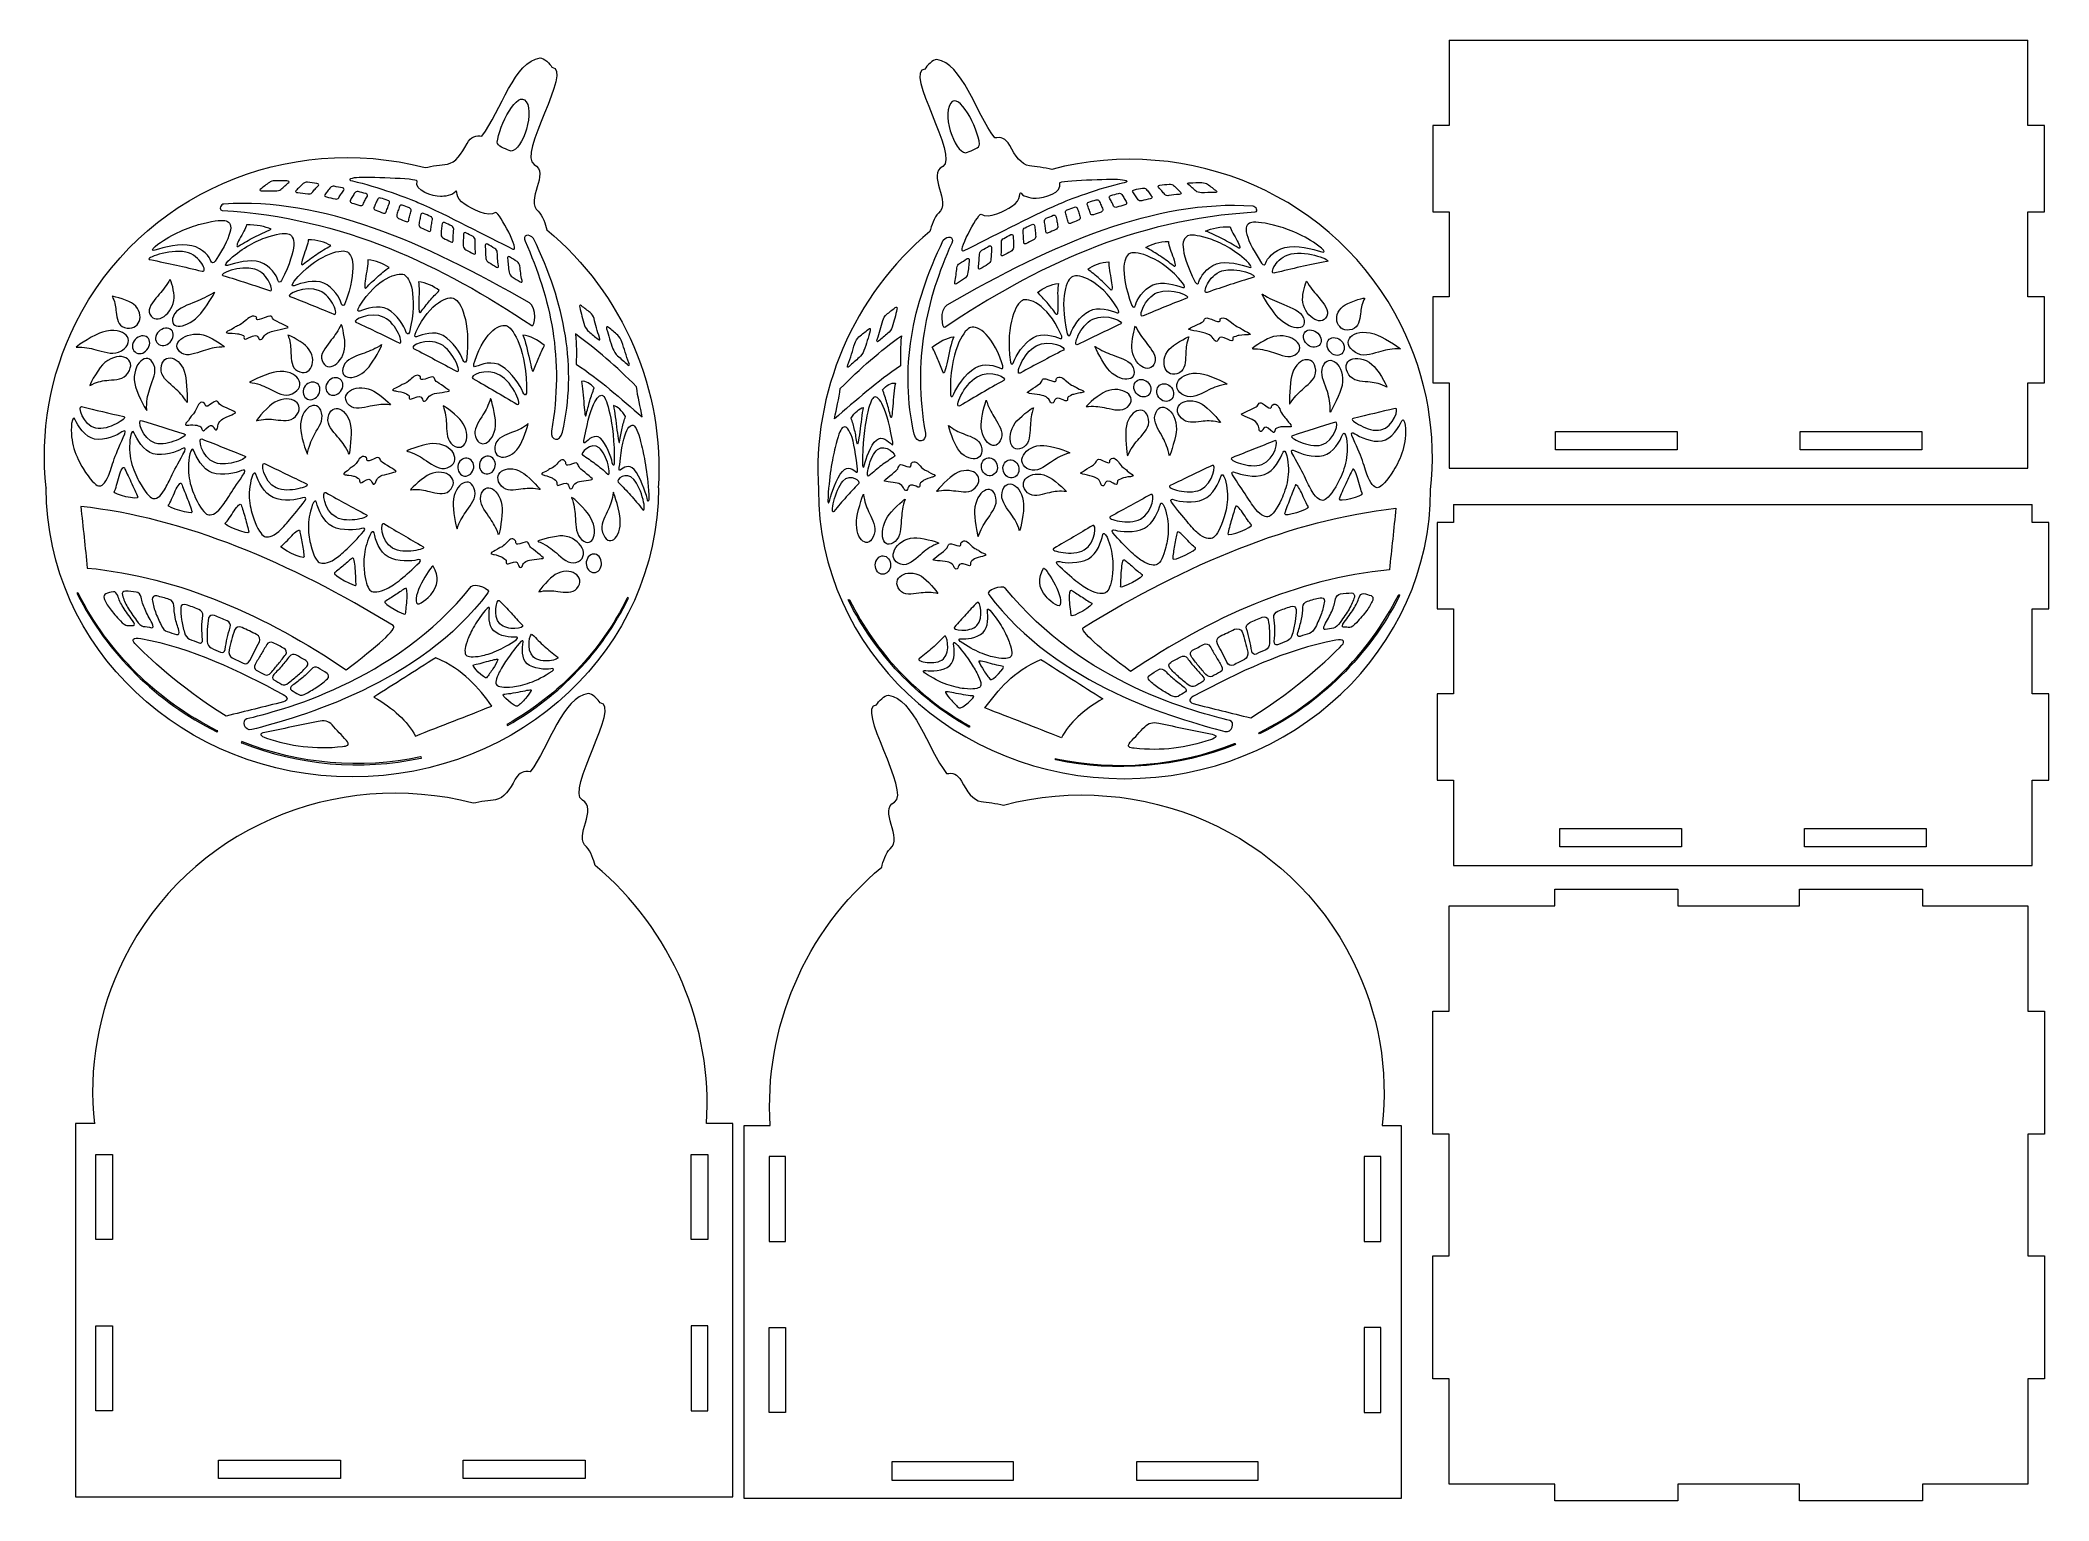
# Model space of a CAD drawing. Header units: centimetres. Extents: x -22.5 to 21.2, y -16.4 to 15.5.
import ezdxf

# ---------------------------------------------------------------- set-up
doc = ezdxf.new("R2010")
doc.units = ezdxf.units.CM
doc.header["$MEASUREMENT"] = 0
doc.layers.add('layer 1', color=7, linetype='Continuous')

msp = doc.modelspace()

# ---------------------------------------------------------------- linework, layer by layer
at = {"layer": 'layer 1', "color": 250, "lineweight": 9}
for points, knots in [([(8.17298, 15.46046), (8.17298, 15.46046), (8.17298, 13.60047), (8.17298, 13.60047), (8.17298, 13.60047), (8.17298, 13.60047), (7.81298, 13.60047), (7.81298, 13.60047), (7.81298, 13.60047), (7.81298, 13.60047), (7.81298, 11.72047), (7.81298, 11.72047), (7.81298, 11.72047), (7.81298, 11.72047), (8.17298, 11.72047), (8.17298, 11.72047), (8.17298, 11.72047), (8.17298, 11.72047), (8.17298, 9.86714), (8.17298, 9.86714), (8.17298, 9.86714), (8.17298, 9.86714), (7.81298, 9.86714), (7.81298, 9.86714), (7.81298, 9.86714), (7.81298, 9.86714), (7.81298, 7.98714), (7.81298, 7.98714), (7.81298, 7.98714), (7.81298, 7.98714), (8.17298, 7.98714), (8.17298, 7.98714), (8.17298, 7.98714), (8.17298, 7.98714), (8.17298, 6.12712), (8.17298, 6.12712), (8.17298, 6.12712), (8.17298, 6.12712), (20.78631, 6.12712), (20.78631, 6.12712), (20.78631, 6.12712), (20.78631, 6.12712), (20.78631, 7.98714), (20.78631, 7.98714), (20.78631, 7.98714), (20.78631, 7.98714), (21.14632, 7.98714), (21.14632, 7.98714), (21.14632, 7.98714), (21.14632, 7.98714), (21.14632, 9.86714), (21.14632, 9.86714), (21.14632, 9.86714), (21.14632, 9.86714), (20.78631, 9.86714), (20.78631, 9.86714), (20.78631, 9.86714), (20.78631, 9.86714), (20.78631, 11.72047), (20.78631, 11.72047), (20.78631, 11.72047), (20.78631, 11.72047), (21.14632, 11.72047), (21.14632, 11.72047), (21.14632, 11.72047), (21.14632, 11.72047), (21.14632, 13.60047), (21.14632, 13.60047), (21.14632, 13.60047), (21.14632, 13.60047), (20.78631, 13.60047), (20.78631, 13.60047), (20.78631, 13.60047), (20.78631, 13.60047), (20.78631, 15.46046), (20.78631, 15.46046)], [0, 0, 0, 0, 0.05, 0.05, 0.05, 0.05, 0.1, 0.1, 0.1, 0.1, 0.15, 0.15, 0.15, 0.15, 0.2, 0.2, 0.2, 0.2, 0.25, 0.25, 0.25, 0.25, 0.3, 0.3, 0.3, 0.3, 0.35, 0.35, 0.35, 0.35, 0.4, 0.4, 0.4, 0.4, 0.45, 0.45, 0.45, 0.45, 0.5, 0.5, 0.5, 0.5, 0.55, 0.55, 0.55, 0.55, 0.6, 0.6, 0.6, 0.6, 0.65, 0.65, 0.65, 0.65, 0.7, 0.7, 0.7, 0.7, 0.75, 0.75, 0.75, 0.75, 0.8, 0.8, 0.8, 0.8, 0.85, 0.85, 0.85, 0.85, 0.9, 0.9, 0.9, 0.9, 1, 1, 1, 1]), ([(-9.06536, 5.69932), (-9.06784, 5.69932), (-9.06914, 5.69932), (-9.06914, 5.69932), (-9.06914, 5.69932), (-8.92865, 7.80084), (-9.8198, 9.93828), (-11.4988, 11.32649), (-11.4988, 11.32649), (-11.52629, 11.44454), (-11.5877, 11.63869), (-11.6837, 11.72987), (-11.6837, 11.72987), (-11.97828, 11.96135), (-11.42037, 12.57154), (-11.77544, 12.74838), (-11.77544, 12.74838), (-12.1509, 12.94857), (-10.91594, 14.83874), (-11.38669, 14.86923), (-11.38669, 14.86923), (-11.42521, 14.9367), (-11.56457, 15.08459), (-11.64624, 15.07427), (-11.64624, 15.07427), (-12.19786, 15.00457), (-12.49537, 13.92631), (-12.91246, 13.36741), (-12.91246, 13.36741), (-13.03745, 13.39022), (-13.15153, 13.36417), (-13.23609, 13.20498), (-13.23609, 13.20498), (-13.35725, 12.98451), (-13.48688, 12.78333), (-13.6657, 12.76017), (-13.6657, 12.76017), (-13.79674, 12.74318), (-14.00272, 12.71655), (-14.15212, 12.68315), (-14.15212, 12.68315), (-17.14998, 13.46375), (-20.36092, 12.11421), (-21.76948, 9.28622), (-21.76948, 9.28622), (-22.34258, 8.13559), (-22.5406, 6.89419), (-22.41024, 5.69698), (-22.41024, 5.69698), (-22.41016, 5.6962), (-22.4097, 5.69932), (-22.41049, 5.69932), (-22.41049, 5.69932), (-22.41049, 2.2202), (-19.42309, -0.60017), (-15.73793, -0.60017), (-15.73793, -0.60017), (-12.05276, -0.60017), (-9.06536, 2.2202), (-9.06536, 5.69932)], [0, 0, 0, 0, 0.0625, 0.0625, 0.0625, 0.0625, 0.125, 0.125, 0.125, 0.125, 0.1875, 0.1875, 0.1875, 0.1875, 0.25, 0.25, 0.25, 0.25, 0.3125, 0.3125, 0.3125, 0.3125, 0.375, 0.375, 0.375, 0.375, 0.4375, 0.4375, 0.4375, 0.4375, 0.5, 0.5, 0.5, 0.5, 0.5625, 0.5625, 0.5625, 0.5625, 0.625, 0.625, 0.625, 0.625, 0.6875, 0.6875, 0.6875, 0.6875, 0.75, 0.75, 0.75, 0.75, 0.8125, 0.8125, 0.8125, 0.8125, 0.875, 0.875, 0.875, 0.875, 1, 1, 1, 1]), ([(-5.57953, 5.66068), (-5.57705, 5.66068), (-5.57574, 5.66068), (-5.57574, 5.66068), (-5.57574, 5.66068), (-5.71624, 7.7622), (-4.82509, 9.89964), (-3.14609, 11.28785), (-3.14609, 11.28785), (-3.1186, 11.4059), (-3.05718, 11.60005), (-2.96118, 11.69123), (-2.96118, 11.69123), (-2.66661, 11.92271), (-3.22452, 12.5329), (-2.86945, 12.70974), (-2.86945, 12.70974), (-2.49398, 12.90993), (-3.72894, 14.8001), (-3.2582, 14.83059), (-3.2582, 14.83059), (-3.21968, 14.89806), (-3.08032, 15.04595), (-2.99865, 15.03563), (-2.99865, 15.03563), (-2.44702, 14.96593), (-2.14952, 13.88767), (-1.73242, 13.32877), (-1.73242, 13.32877), (-1.60744, 13.35158), (-1.49336, 13.32553), (-1.4088, 13.16634), (-1.4088, 13.16634), (-1.28764, 12.94587), (-1.15801, 12.74469), (-0.97918, 12.72153), (-0.97918, 12.72153), (-0.84814, 12.70454), (-0.64217, 12.67791), (-0.49277, 12.64451), (-0.49277, 12.64451), (2.5051, 13.42511), (5.71603, 12.07557), (7.12459, 9.24758), (7.12459, 9.24758), (7.6977, 8.09695), (7.89571, 6.85555), (7.76535, 5.65834), (7.76535, 5.65834), (7.76527, 5.65756), (7.76482, 5.66068), (7.7656, 5.66068), (7.7656, 5.66068), (7.7656, 2.18156), (4.7782, -0.63881), (1.09304, -0.63881), (1.09304, -0.63881), (-2.59213, -0.63881), (-5.57953, 2.18156), (-5.57953, 5.66068)], [0, 0, 0, 0, 0.0625, 0.0625, 0.0625, 0.0625, 0.125, 0.125, 0.125, 0.125, 0.1875, 0.1875, 0.1875, 0.1875, 0.25, 0.25, 0.25, 0.25, 0.3125, 0.3125, 0.3125, 0.3125, 0.375, 0.375, 0.375, 0.375, 0.4375, 0.4375, 0.4375, 0.4375, 0.5, 0.5, 0.5, 0.5, 0.5625, 0.5625, 0.5625, 0.5625, 0.625, 0.625, 0.625, 0.625, 0.6875, 0.6875, 0.6875, 0.6875, 0.75, 0.75, 0.75, 0.75, 0.8125, 0.8125, 0.8125, 0.8125, 0.875, 0.875, 0.875, 0.875, 1, 1, 1, 1]), ([(-11.94518, 14.11882), (-12.13161, 14.40315), (-12.54216, 13.58491), (-12.57862, 13.23531), (-12.57862, 13.23531), (-12.58765, 13.14898), (-12.40753, 13.09873), (-12.31962, 13.05409), (-12.31962, 13.05409), (-12.09041, 12.9377), (-11.74746, 13.81954), (-11.94518, 14.11882)], [0, 0, 0, 0, 0.25, 0.25, 0.25, 0.25, 0.5, 0.5, 0.5, 0.5, 1, 1, 1, 1]), ([(-2.6997, 14.08018), (-2.51328, 14.36451), (-2.10273, 13.54627), (-2.06626, 13.19667), (-2.06626, 13.19667), (-2.05724, 13.11034), (-2.23736, 13.06009), (-2.32526, 13.01545), (-2.32526, 13.01545), (-2.55448, 12.89906), (-2.89742, 13.7809), (-2.6997, 14.08018)], [0, 0, 0, 0, 0.25, 0.25, 0.25, 0.25, 0.5, 0.5, 0.5, 0.5, 1, 1, 1, 1]), ([(-17.42445, 12.39319), (-17.33729, 12.39293), (-17.25013, 12.39275), (-17.16504, 12.39225), (-17.16504, 12.39225), (-17.12208, 12.39197), (-17.10253, 12.37559), (-17.1225, 12.35875), (-17.1225, 12.35875), (-17.15261, 12.33341), (-17.18113, 12.30706), (-17.20994, 12.28194), (-17.20994, 12.28194), (-17.23969, 12.25597), (-17.26976, 12.23143), (-17.29746, 12.2049), (-17.29746, 12.2049), (-17.31569, 12.18746), (-17.36848, 12.17319), (-17.41445, 12.17355), (-17.41445, 12.17355), (-17.50636, 12.17433), (-17.6001, 12.17542), (-17.69496, 12.17647), (-17.69496, 12.17647), (-17.74482, 12.17702), (-17.76573, 12.19119), (-17.74416, 12.20862), (-17.74416, 12.20862), (-17.71204, 12.23454), (-17.67908, 12.25986), (-17.64574, 12.28531), (-17.64574, 12.28531), (-17.61266, 12.31058), (-17.5796, 12.33575), (-17.54574, 12.36122), (-17.54574, 12.36122), (-17.5235, 12.3779), (-17.47153, 12.39334), (-17.42445, 12.39319)], [0, 0, 0, 0, 0.09090909, 0.09090909, 0.09090909, 0.09090909, 0.18181818, 0.18181818, 0.18181818, 0.18181818, 0.27272727, 0.27272727, 0.27272727, 0.27272727, 0.36363636, 0.36363636, 0.36363636, 0.36363636, 0.45454545, 0.45454545, 0.45454545, 0.45454545, 0.54545455, 0.54545455, 0.54545455, 0.54545455, 0.63636364, 0.63636364, 0.63636364, 0.63636364, 0.72727273, 0.72727273, 0.72727273, 0.72727273, 0.81818182, 0.81818182, 0.81818182, 0.81818182, 1, 1, 1, 1]), ([(-16.71062, 12.36171), (-16.64304, 12.35498), (-16.57649, 12.34495), (-16.51093, 12.33551), (-16.51093, 12.33551), (-16.47537, 12.33042), (-16.46062, 12.31058), (-16.4768, 12.29325), (-16.4768, 12.29325), (-16.5016, 12.26663), (-16.52545, 12.24082), (-16.54928, 12.21422), (-16.54928, 12.21422), (-16.57288, 12.18782), (-16.59542, 12.16041), (-16.61682, 12.13295), (-16.61682, 12.13295), (-16.63142, 12.11429), (-16.67214, 12.1045), (-16.70833, 12.11045), (-16.70833, 12.11045), (-16.77785, 12.12186), (-16.85157, 12.13106), (-16.92646, 12.13793), (-16.92646, 12.13793), (-16.96672, 12.14163), (-16.98418, 12.1591), (-16.96713, 12.17709), (-16.96713, 12.17709), (-16.94185, 12.20378), (-16.91618, 12.23014), (-16.88953, 12.25638), (-16.88953, 12.25638), (-16.8631, 12.28237), (-16.83689, 12.30855), (-16.80945, 12.33454), (-16.80945, 12.33454), (-16.79128, 12.35178), (-16.74912, 12.36558), (-16.71062, 12.36171)], [0, 0, 0, 0, 0.09090909, 0.09090909, 0.09090909, 0.09090909, 0.18181818, 0.18181818, 0.18181818, 0.18181818, 0.27272727, 0.27272727, 0.27272727, 0.27272727, 0.36363636, 0.36363636, 0.36363636, 0.36363636, 0.45454545, 0.45454545, 0.45454545, 0.45454545, 0.54545455, 0.54545455, 0.54545455, 0.54545455, 0.63636364, 0.63636364, 0.63636364, 0.63636364, 0.72727273, 0.72727273, 0.72727273, 0.72727273, 0.81818182, 0.81818182, 0.81818182, 0.81818182, 1, 1, 1, 1]), ([(-16.12985, 12.27465), (-16.07158, 12.26278), (-16.01144, 12.2505), (-15.95313, 12.23862), (-15.95313, 12.23862), (-15.92125, 12.23214), (-15.90765, 12.21102), (-15.92104, 12.19217), (-15.92104, 12.19217), (-15.94109, 12.16405), (-15.96028, 12.13563), (-15.97945, 12.10717), (-15.97945, 12.10717), (-15.99861, 12.07874), (-16.01704, 12.04986), (-16.03456, 12.0207), (-16.03456, 12.0207), (-16.04634, 12.00105), (-16.08056, 11.99079), (-16.11286, 11.99843), (-16.11286, 11.99843), (-16.17566, 12.01333), (-16.23824, 12.02969), (-16.30056, 12.0427), (-16.30056, 12.0427), (-16.33461, 12.04985), (-16.35185, 12.06865), (-16.3385, 12.08743), (-16.3385, 12.08743), (-16.31852, 12.11545), (-16.29736, 12.14279), (-16.2761, 12.17031), (-16.2761, 12.17031), (-16.255, 12.19763), (-16.23376, 12.22515), (-16.2113, 12.25209), (-16.2113, 12.25209), (-16.19632, 12.27014), (-16.16173, 12.28111), (-16.12985, 12.27465)], [0, 0, 0, 0, 0.09090909, 0.09090909, 0.09090909, 0.09090909, 0.18181818, 0.18181818, 0.18181818, 0.18181818, 0.27272727, 0.27272727, 0.27272727, 0.27272727, 0.36363636, 0.36363636, 0.36363636, 0.36363636, 0.45454545, 0.45454545, 0.45454545, 0.45454545, 0.54545455, 0.54545455, 0.54545455, 0.54545455, 0.63636364, 0.63636364, 0.63636364, 0.63636364, 0.72727273, 0.72727273, 0.72727273, 0.72727273, 0.81818182, 0.81818182, 0.81818182, 0.81818182, 1, 1, 1, 1]), ([(-15.73109, 12.39123), (-15.87916, 12.42333), (-15.74424, 12.45741), (-15.5848, 12.46783), (-15.5848, 12.46783), (-15.492, 12.47389), (-14.30657, 12.44891), (-14.32634, 12.38887), (-14.32634, 12.38887), (-14.39684, 12.17467), (-13.98224, 12.05434), (-13.81366, 12.05285), (-13.81366, 12.05285), (-13.74104, 12.05219), (-13.55382, 12.07218), (-13.48334, 12.16097), (-13.48334, 12.16097), (-13.43372, 12.2235), (-13.5211, 12.02645), (-13.27678, 11.87455), (-13.27678, 11.87455), (-13.144, 11.79198), (-12.76577, 11.58287), (-12.61536, 11.70639), (-12.61536, 11.70639), (-12.52518, 11.69841), (-12.0638, 10.82234), (-12.23693, 10.90603), (-12.23693, 10.90603), (-12.8118, 11.18405), (-13.66465, 11.64513), (-14.30626, 11.92382), (-14.30626, 11.92382), (-14.49538, 12.00598), (-15.19729, 12.27542), (-15.73109, 12.39123)], [0, 0, 0, 0, 0.1, 0.1, 0.1, 0.1, 0.2, 0.2, 0.2, 0.2, 0.3, 0.3, 0.3, 0.3, 0.4, 0.4, 0.4, 0.4, 0.5, 0.5, 0.5, 0.5, 0.6, 0.6, 0.6, 0.6, 0.7, 0.7, 0.7, 0.7, 0.8, 0.8, 0.8, 0.8, 1, 1, 1, 1]), ([(1.0862, 12.35259), (1.23427, 12.38469), (1.09935, 12.41877), (0.93991, 12.42919), (0.93991, 12.42919), (0.84711, 12.43525), (-0.33832, 12.41027), (-0.31854, 12.35023), (-0.31854, 12.35023), (-0.24805, 12.13603), (-0.66265, 12.0157), (-0.83122, 12.01421), (-0.83122, 12.01421), (-0.90385, 12.01355), (-1.09106, 12.03354), (-1.16154, 12.12233), (-1.16154, 12.12233), (-1.21117, 12.18486), (-1.12378, 11.98781), (-1.3681, 11.83591), (-1.3681, 11.83591), (-1.50089, 11.75334), (-1.87912, 11.54423), (-2.02953, 11.66775), (-2.02953, 11.66775), (-2.1197, 11.65977), (-2.58109, 10.7837), (-2.40796, 10.86739), (-2.40796, 10.86739), (-1.83309, 11.14541), (-0.98024, 11.60649), (-0.33862, 11.88518), (-0.33862, 11.88518), (-0.1495, 11.96734), (0.5524, 12.23678), (1.0862, 12.35259)], [0, 0, 0, 0, 0.1, 0.1, 0.1, 0.1, 0.2, 0.2, 0.2, 0.2, 0.3, 0.3, 0.3, 0.3, 0.4, 0.4, 0.4, 0.4, 0.5, 0.5, 0.5, 0.5, 0.6, 0.6, 0.6, 0.6, 0.7, 0.7, 0.7, 0.7, 0.8, 0.8, 0.8, 0.8, 1, 1, 1, 1]), ([(2.06574, 12.32307), (1.99815, 12.31634), (1.9316, 12.30631), (1.86604, 12.29687), (1.86604, 12.29687), (1.83048, 12.29178), (1.81574, 12.27194), (1.83191, 12.25461), (1.83191, 12.25461), (1.85671, 12.22799), (1.88056, 12.20218), (1.90439, 12.17558), (1.90439, 12.17558), (1.92799, 12.14918), (1.95054, 12.12177), (1.97194, 12.09431), (1.97194, 12.09431), (1.98654, 12.07565), (2.02726, 12.06586), (2.06344, 12.07181), (2.06344, 12.07181), (2.13296, 12.08322), (2.20668, 12.09242), (2.28158, 12.09929), (2.28158, 12.09929), (2.32183, 12.10299), (2.3393, 12.12046), (2.32224, 12.13845), (2.32224, 12.13845), (2.29696, 12.16514), (2.2713, 12.1915), (2.24464, 12.21774), (2.24464, 12.21774), (2.21822, 12.24373), (2.192, 12.26991), (2.16456, 12.2959), (2.16456, 12.2959), (2.14639, 12.31314), (2.10423, 12.32694), (2.06574, 12.32307)], [0, 0, 0, 0, 0.09090909, 0.09090909, 0.09090909, 0.09090909, 0.18181818, 0.18181818, 0.18181818, 0.18181818, 0.27272727, 0.27272727, 0.27272727, 0.27272727, 0.36363636, 0.36363636, 0.36363636, 0.36363636, 0.45454545, 0.45454545, 0.45454545, 0.45454545, 0.54545455, 0.54545455, 0.54545455, 0.54545455, 0.63636364, 0.63636364, 0.63636364, 0.63636364, 0.72727273, 0.72727273, 0.72727273, 0.72727273, 0.81818182, 0.81818182, 0.81818182, 0.81818182, 1, 1, 1, 1]), ([(2.77956, 12.35455), (2.6924, 12.35429), (2.60524, 12.35411), (2.52015, 12.35361), (2.52015, 12.35361), (2.47719, 12.35333), (2.45764, 12.33695), (2.47762, 12.32011), (2.47762, 12.32011), (2.50772, 12.29477), (2.53624, 12.26842), (2.56506, 12.2433), (2.56506, 12.2433), (2.5948, 12.21733), (2.62487, 12.19279), (2.65258, 12.16626), (2.65258, 12.16626), (2.6708, 12.14882), (2.72359, 12.13455), (2.76956, 12.13491), (2.76956, 12.13491), (2.86147, 12.13569), (2.95522, 12.13678), (3.05007, 12.13783), (3.05007, 12.13783), (3.09994, 12.13838), (3.12084, 12.15255), (3.09927, 12.16998), (3.09927, 12.16998), (3.06715, 12.1959), (3.03419, 12.22122), (3.00086, 12.24667), (3.00086, 12.24667), (2.96778, 12.27194), (2.93471, 12.29711), (2.90086, 12.32258), (2.90086, 12.32258), (2.87862, 12.33926), (2.82664, 12.3547), (2.77956, 12.35455)], [0, 0, 0, 0, 0.09090909, 0.09090909, 0.09090909, 0.09090909, 0.18181818, 0.18181818, 0.18181818, 0.18181818, 0.27272727, 0.27272727, 0.27272727, 0.27272727, 0.36363636, 0.36363636, 0.36363636, 0.36363636, 0.45454545, 0.45454545, 0.45454545, 0.45454545, 0.54545455, 0.54545455, 0.54545455, 0.54545455, 0.63636364, 0.63636364, 0.63636364, 0.63636364, 0.72727273, 0.72727273, 0.72727273, 0.72727273, 0.81818182, 0.81818182, 0.81818182, 0.81818182, 1, 1, 1, 1]), ([(-18.53664, 11.88726), (-16.40236, 12.0299), (-14.19861, 11.07097), (-11.87682, 9.73178), (-11.87682, 9.73178), (-11.70285, 9.6329), (-11.76344, 9.19527), (-11.8239, 9.23728), (-11.8239, 9.23728), (-13.77292, 10.54315), (-15.92032, 11.59442), (-18.5769, 11.74839), (-18.5769, 11.74839), (-18.65529, 11.76601), (-18.60205, 11.88833), (-18.53664, 11.88726)], [0, 0, 0, 0, 0.2, 0.2, 0.2, 0.2, 0.4, 0.4, 0.4, 0.4, 0.6, 0.6, 0.6, 0.6, 1, 1, 1, 1]), ([(-15.608, 12.15793), (-15.55465, 12.14402), (-15.49862, 12.12974), (-15.44364, 12.11511), (-15.44364, 12.11511), (-15.41356, 12.10713), (-15.39834, 12.08361), (-15.40924, 12.06338), (-15.40924, 12.06338), (-15.42546, 12.03317), (-15.44256, 12.00349), (-15.45824, 11.97301), (-15.45824, 11.97301), (-15.4739, 11.94257), (-15.48825, 11.91157), (-15.50152, 11.88011), (-15.50152, 11.88011), (-15.51046, 11.85886), (-15.54046, 11.84833), (-15.57182, 11.85777), (-15.57182, 11.85777), (-15.63034, 11.87533), (-15.68894, 11.89262), (-15.74572, 11.90959), (-15.74572, 11.90959), (-15.77541, 11.91847), (-15.79294, 11.9417), (-15.78293, 11.96182), (-15.78293, 11.96182), (-15.76797, 11.99185), (-15.75138, 12.02114), (-15.73401, 12.04991), (-15.73401, 12.04991), (-15.71665, 12.07874), (-15.69869, 12.10713), (-15.68021, 12.13575), (-15.68021, 12.13575), (-15.66801, 12.1547), (-15.63633, 12.16531), (-15.608, 12.15793)], [0, 0, 0, 0, 0.09090909, 0.09090909, 0.09090909, 0.09090909, 0.18181818, 0.18181818, 0.18181818, 0.18181818, 0.27272727, 0.27272727, 0.27272727, 0.27272727, 0.36363636, 0.36363636, 0.36363636, 0.36363636, 0.45454545, 0.45454545, 0.45454545, 0.45454545, 0.54545455, 0.54545455, 0.54545455, 0.54545455, 0.63636364, 0.63636364, 0.63636364, 0.63636364, 0.72727273, 0.72727273, 0.72727273, 0.72727273, 0.81818182, 0.81818182, 0.81818182, 0.81818182, 1, 1, 1, 1]), ([(-15.11922, 12.01907), (-15.06549, 12.00203), (-15.01338, 11.98583), (-14.95961, 11.96887), (-14.95961, 11.96887), (-14.93273, 11.96038), (-14.91714, 11.93522), (-14.92604, 11.91335), (-14.92604, 11.91335), (-14.93913, 11.88105), (-14.95136, 11.84839), (-14.96372, 11.81554), (-14.96372, 11.81554), (-14.97596, 11.78294), (-14.9876, 11.74981), (-14.99728, 11.71589), (-14.99728, 11.71589), (-15.00384, 11.69305), (-15.03109, 11.68227), (-15.05922, 11.69229), (-15.05922, 11.69229), (-15.11544, 11.71238), (-15.17078, 11.73218), (-15.22698, 11.75231), (-15.22698, 11.75231), (-15.25421, 11.76211), (-15.27321, 11.78806), (-15.26566, 11.80969), (-15.26566, 11.80969), (-15.25442, 11.84183), (-15.24072, 11.87283), (-15.22681, 11.90375), (-15.22681, 11.90375), (-15.21293, 11.93471), (-15.1985, 11.9655), (-15.18388, 11.99605), (-15.18388, 11.99605), (-15.17398, 12.01674), (-15.14518, 12.02733), (-15.11922, 12.01907)], [0, 0, 0, 0, 0.09090909, 0.09090909, 0.09090909, 0.09090909, 0.18181818, 0.18181818, 0.18181818, 0.18181818, 0.27272727, 0.27272727, 0.27272727, 0.27272727, 0.36363636, 0.36363636, 0.36363636, 0.36363636, 0.45454545, 0.45454545, 0.45454545, 0.45454545, 0.54545455, 0.54545455, 0.54545455, 0.54545455, 0.63636364, 0.63636364, 0.63636364, 0.63636364, 0.72727273, 0.72727273, 0.72727273, 0.72727273, 0.81818182, 0.81818182, 0.81818182, 0.81818182, 1, 1, 1, 1]), ([(-14.64833, 11.86051), (-14.59577, 11.8411), (-14.54481, 11.82249), (-14.49221, 11.80319), (-14.49221, 11.80319), (-14.4676, 11.79415), (-14.44874, 11.76615), (-14.45532, 11.7423), (-14.45532, 11.7423), (-14.46493, 11.70739), (-14.47544, 11.67271), (-14.48449, 11.63739), (-14.48449, 11.63739), (-14.49352, 11.60214), (-14.50254, 11.56658), (-14.50872, 11.53031), (-14.50872, 11.53031), (-14.51294, 11.50541), (-14.53773, 11.49422), (-14.5635, 11.50493), (-14.5635, 11.50493), (-14.61924, 11.52801), (-14.67314, 11.5509), (-14.72822, 11.57317), (-14.72822, 11.57317), (-14.75582, 11.58431), (-14.77497, 11.61143), (-14.76976, 11.63477), (-14.76976, 11.63477), (-14.76201, 11.66965), (-14.75258, 11.70353), (-14.74196, 11.73701), (-14.74196, 11.73701), (-14.73128, 11.77047), (-14.71948, 11.80357), (-14.7083, 11.83675), (-14.7083, 11.83675), (-14.70074, 11.85923), (-14.67457, 11.87018), (-14.64833, 11.86051)], [0, 0, 0, 0, 0.09090909, 0.09090909, 0.09090909, 0.09090909, 0.18181818, 0.18181818, 0.18181818, 0.18181818, 0.27272727, 0.27272727, 0.27272727, 0.27272727, 0.36363636, 0.36363636, 0.36363636, 0.36363636, 0.45454545, 0.45454545, 0.45454545, 0.45454545, 0.54545455, 0.54545455, 0.54545455, 0.54545455, 0.63636364, 0.63636364, 0.63636364, 0.63636364, 0.72727273, 0.72727273, 0.72727273, 0.72727273, 0.81818182, 0.81818182, 0.81818182, 0.81818182, 1, 1, 1, 1]), ([(3.89175, 11.84862), (1.75747, 11.99126), (-0.44628, 11.03233), (-2.76806, 9.69314), (-2.76806, 9.69314), (-2.94204, 9.59426), (-2.88145, 9.15663), (-2.82098, 9.19864), (-2.82098, 9.19864), (-0.87197, 10.50451), (1.27543, 11.55578), (3.93202, 11.70975), (3.93202, 11.70975), (4.0104, 11.72737), (3.95716, 11.84969), (3.89175, 11.84862)], [0, 0, 0, 0, 0.2, 0.2, 0.2, 0.2, 0.4, 0.4, 0.4, 0.4, 0.6, 0.6, 0.6, 0.6, 1, 1, 1, 1]), ([(0.00344, 11.82187), (-0.04912, 11.80246), (-0.10008, 11.78385), (-0.15268, 11.76455), (-0.15268, 11.76455), (-0.17729, 11.75551), (-0.19614, 11.72751), (-0.18957, 11.70366), (-0.18957, 11.70366), (-0.17996, 11.66875), (-0.16945, 11.63407), (-0.1604, 11.59875), (-0.1604, 11.59875), (-0.15137, 11.5635), (-0.14234, 11.52794), (-0.13617, 11.49167), (-0.13617, 11.49167), (-0.13194, 11.46677), (-0.10716, 11.45558), (-0.08138, 11.46629), (-0.08138, 11.46629), (-0.02565, 11.48937), (0.02826, 11.51226), (0.08334, 11.53453), (0.08334, 11.53453), (0.11094, 11.54567), (0.13008, 11.57279), (0.12487, 11.59613), (0.12487, 11.59613), (0.11712, 11.63101), (0.1077, 11.66489), (0.09707, 11.69837), (0.09707, 11.69837), (0.08639, 11.73183), (0.07459, 11.76493), (0.06342, 11.79811), (0.06342, 11.79811), (0.05586, 11.82059), (0.02968, 11.83154), (0.00344, 11.82187)], [0, 0, 0, 0, 0.09090909, 0.09090909, 0.09090909, 0.09090909, 0.18181818, 0.18181818, 0.18181818, 0.18181818, 0.27272727, 0.27272727, 0.27272727, 0.27272727, 0.36363636, 0.36363636, 0.36363636, 0.36363636, 0.45454545, 0.45454545, 0.45454545, 0.45454545, 0.54545455, 0.54545455, 0.54545455, 0.54545455, 0.63636364, 0.63636364, 0.63636364, 0.63636364, 0.72727273, 0.72727273, 0.72727273, 0.72727273, 0.81818182, 0.81818182, 0.81818182, 0.81818182, 1, 1, 1, 1]), ([(0.47434, 11.98043), (0.4206, 11.96339), (0.3685, 11.94719), (0.31472, 11.93023), (0.31472, 11.93023), (0.28784, 11.92174), (0.27226, 11.89658), (0.28115, 11.87471), (0.28115, 11.87471), (0.29424, 11.84241), (0.30647, 11.80975), (0.31883, 11.7769), (0.31883, 11.7769), (0.33107, 11.7443), (0.34271, 11.71117), (0.35239, 11.67725), (0.35239, 11.67725), (0.35895, 11.65441), (0.3862, 11.64363), (0.41434, 11.65365), (0.41434, 11.65365), (0.47055, 11.67374), (0.5259, 11.69354), (0.5821, 11.71367), (0.5821, 11.71367), (0.60932, 11.72347), (0.62832, 11.74942), (0.62078, 11.77105), (0.62078, 11.77105), (0.60954, 11.80319), (0.59583, 11.83419), (0.58192, 11.86511), (0.58192, 11.86511), (0.56804, 11.89607), (0.55362, 11.92686), (0.53899, 11.95741), (0.53899, 11.95741), (0.5291, 11.9781), (0.5003, 11.98869), (0.47434, 11.98043)], [0, 0, 0, 0, 0.09090909, 0.09090909, 0.09090909, 0.09090909, 0.18181818, 0.18181818, 0.18181818, 0.18181818, 0.27272727, 0.27272727, 0.27272727, 0.27272727, 0.36363636, 0.36363636, 0.36363636, 0.36363636, 0.45454545, 0.45454545, 0.45454545, 0.45454545, 0.54545455, 0.54545455, 0.54545455, 0.54545455, 0.63636364, 0.63636364, 0.63636364, 0.63636364, 0.72727273, 0.72727273, 0.72727273, 0.72727273, 0.81818182, 0.81818182, 0.81818182, 0.81818182, 1, 1, 1, 1]), ([(0.96311, 12.11929), (0.90976, 12.10538), (0.85374, 12.0911), (0.79875, 12.07647), (0.79875, 12.07647), (0.76867, 12.06849), (0.75346, 12.04497), (0.76435, 12.02474), (0.76435, 12.02474), (0.78058, 11.99453), (0.79767, 11.96485), (0.81335, 11.93437), (0.81335, 11.93437), (0.82902, 11.90393), (0.84336, 11.87293), (0.85663, 11.84147), (0.85663, 11.84147), (0.86558, 11.82022), (0.89558, 11.80969), (0.92694, 11.81913), (0.92694, 11.81913), (0.98546, 11.83669), (1.04406, 11.85398), (1.10083, 11.87095), (1.10083, 11.87095), (1.13052, 11.87983), (1.14806, 11.90306), (1.13804, 11.92318), (1.13804, 11.92318), (1.12308, 11.95321), (1.1065, 11.9825), (1.08912, 12.01127), (1.08912, 12.01127), (1.07176, 12.0401), (1.0538, 12.06849), (1.03532, 12.09711), (1.03532, 12.09711), (1.02312, 12.11606), (0.99144, 12.12667), (0.96311, 12.11929)], [0, 0, 0, 0, 0.09090909, 0.09090909, 0.09090909, 0.09090909, 0.18181818, 0.18181818, 0.18181818, 0.18181818, 0.27272727, 0.27272727, 0.27272727, 0.27272727, 0.36363636, 0.36363636, 0.36363636, 0.36363636, 0.45454545, 0.45454545, 0.45454545, 0.45454545, 0.54545455, 0.54545455, 0.54545455, 0.54545455, 0.63636364, 0.63636364, 0.63636364, 0.63636364, 0.72727273, 0.72727273, 0.72727273, 0.72727273, 0.81818182, 0.81818182, 0.81818182, 0.81818182, 1, 1, 1, 1]), ([(1.48496, 12.23601), (1.4267, 12.22414), (1.36655, 12.21186), (1.30824, 12.19998), (1.30824, 12.19998), (1.27636, 12.1935), (1.26276, 12.17238), (1.27615, 12.15353), (1.27615, 12.15353), (1.2962, 12.12541), (1.31539, 12.09699), (1.33456, 12.06853), (1.33456, 12.06853), (1.35372, 12.0401), (1.37215, 12.01122), (1.38967, 11.98206), (1.38967, 11.98206), (1.40146, 11.96241), (1.43567, 11.95215), (1.46798, 11.95979), (1.46798, 11.95979), (1.53078, 11.97469), (1.59335, 11.99105), (1.65567, 12.00406), (1.65567, 12.00406), (1.68972, 12.01121), (1.70696, 12.03001), (1.69362, 12.04879), (1.69362, 12.04879), (1.67363, 12.07681), (1.65247, 12.10415), (1.63122, 12.13167), (1.63122, 12.13167), (1.61011, 12.15899), (1.58887, 12.18651), (1.56642, 12.21345), (1.56642, 12.21345), (1.55143, 12.2315), (1.51684, 12.24247), (1.48496, 12.23601)], [0, 0, 0, 0, 0.09090909, 0.09090909, 0.09090909, 0.09090909, 0.18181818, 0.18181818, 0.18181818, 0.18181818, 0.27272727, 0.27272727, 0.27272727, 0.27272727, 0.36363636, 0.36363636, 0.36363636, 0.36363636, 0.45454545, 0.45454545, 0.45454545, 0.45454545, 0.54545455, 0.54545455, 0.54545455, 0.54545455, 0.63636364, 0.63636364, 0.63636364, 0.63636364, 0.72727273, 0.72727273, 0.72727273, 0.72727273, 0.81818182, 0.81818182, 0.81818182, 0.81818182, 1, 1, 1, 1]), ([(-20.03377, 10.96595), (-20.11368, 10.89153), (-20.1064, 10.86464), (-20.0412, 10.8844), (-20.0412, 10.8844), (-19.84788, 10.94299), (-19.4806, 11.03815), (-19.23653, 10.98013), (-19.23653, 10.98013), (-18.99232, 10.92203), (-18.84018, 10.72686), (-18.81809, 10.64436), (-18.81809, 10.64436), (-18.80648, 10.60102), (-18.76542, 10.58452), (-18.72709, 10.64004), (-18.72709, 10.64004), (-18.50692, 10.97031), (-18.41832, 11.18621), (-18.39354, 11.32047), (-18.39354, 11.32047), (-18.36908, 11.45286), (-18.43577, 11.5131), (-18.51642, 11.52734), (-18.51642, 11.52734), (-18.59816, 11.54179), (-18.80614, 11.52003), (-19.09273, 11.43863), (-19.09273, 11.43863), (-19.37605, 11.35819), (-19.72056, 11.20999), (-20.03377, 10.96595)], [0, 0, 0, 0, 0.11111111, 0.11111111, 0.11111111, 0.11111111, 0.22222222, 0.22222222, 0.22222222, 0.22222222, 0.33333333, 0.33333333, 0.33333333, 0.33333333, 0.44444444, 0.44444444, 0.44444444, 0.44444444, 0.55555556, 0.55555556, 0.55555556, 0.55555556, 0.66666667, 0.66666667, 0.66666667, 0.66666667, 0.77777778, 0.77777778, 0.77777778, 0.77777778, 1, 1, 1, 1]), ([(-18.04514, 11.43307), (-17.82637, 11.43807), (-17.63673, 11.39743), (-17.5032, 11.33882), (-17.5032, 11.33882), (-17.63353, 11.28351), (-17.75664, 11.22621), (-17.87425, 11.1657), (-17.87425, 11.1657), (-17.99136, 11.10539), (-18.10405, 11.04207), (-18.21293, 10.97367), (-18.21293, 10.97367), (-18.28017, 10.93141), (-18.25168, 11.01623), (-18.19504, 11.12567), (-18.19504, 11.12567), (-18.13874, 11.23439), (-18.05033, 11.36458), (-18.04514, 11.43307)], [0, 0, 0, 0, 0.16666667, 0.16666667, 0.16666667, 0.16666667, 0.33333333, 0.33333333, 0.33333333, 0.33333333, 0.5, 0.5, 0.5, 0.5, 0.66666667, 0.66666667, 0.66666667, 0.66666667, 1, 1, 1, 1]), ([(-14.18546, 11.6817), (-14.13401, 11.66017), (-14.08416, 11.63933), (-14.03182, 11.61749), (-14.03182, 11.61749), (-14.00608, 11.60671), (-13.98705, 11.57661), (-13.99165, 11.55106), (-13.99165, 11.55106), (-13.99841, 11.5135), (-14.00552, 11.4759), (-14.01104, 11.43754), (-14.01104, 11.43754), (-14.01654, 11.39941), (-14.02232, 11.36109), (-14.02472, 11.32145), (-14.02472, 11.32145), (-14.02636, 11.29461), (-14.04978, 11.28325), (-14.07661, 11.29585), (-14.07661, 11.29585), (-14.13193, 11.32175), (-14.18465, 11.34693), (-14.23914, 11.37049), (-14.23914, 11.37049), (-14.26638, 11.38227), (-14.28896, 11.41273), (-14.28561, 11.43831), (-14.28561, 11.43831), (-14.28076, 11.47551), (-14.27422, 11.51271), (-14.2667, 11.54886), (-14.2667, 11.54886), (-14.25913, 11.58531), (-14.25161, 11.62158), (-14.24277, 11.65729), (-14.24277, 11.65729), (-14.23681, 11.68147), (-14.21121, 11.69249), (-14.18546, 11.6817)], [0, 0, 0, 0, 0.09090909, 0.09090909, 0.09090909, 0.09090909, 0.18181818, 0.18181818, 0.18181818, 0.18181818, 0.27272727, 0.27272727, 0.27272727, 0.27272727, 0.36363636, 0.36363636, 0.36363636, 0.36363636, 0.45454545, 0.45454545, 0.45454545, 0.45454545, 0.54545455, 0.54545455, 0.54545455, 0.54545455, 0.63636364, 0.63636364, 0.63636364, 0.63636364, 0.72727273, 0.72727273, 0.72727273, 0.72727273, 0.81818182, 0.81818182, 0.81818182, 0.81818182, 1, 1, 1, 1]), ([(-13.72578, 11.48245), (-13.67369, 11.4581), (-13.62404, 11.43486), (-13.57114, 11.41011), (-13.57114, 11.41011), (-13.54512, 11.39791), (-13.5246, 11.36526), (-13.52702, 11.33758), (-13.52702, 11.33758), (-13.53056, 11.29693), (-13.53406, 11.25606), (-13.53698, 11.21482), (-13.53698, 11.21482), (-13.53986, 11.17393), (-13.542, 11.13234), (-13.54117, 11.08961), (-13.54117, 11.08961), (-13.5406, 11.06066), (-13.56165, 11.04847), (-13.58873, 11.06261), (-13.58873, 11.06261), (-13.64449, 11.09161), (-13.69746, 11.11822), (-13.752, 11.14378), (-13.752, 11.14378), (-13.77965, 11.15674), (-13.8039, 11.19094), (-13.8031, 11.21843), (-13.8031, 11.21843), (-13.80193, 11.25935), (-13.79845, 11.29927), (-13.79428, 11.33893), (-13.79428, 11.33893), (-13.79009, 11.37841), (-13.78366, 11.41722), (-13.77806, 11.45609), (-13.77806, 11.45609), (-13.77428, 11.48249), (-13.75102, 11.49425), (-13.72578, 11.48245)], [0, 0, 0, 0, 0.09090909, 0.09090909, 0.09090909, 0.09090909, 0.18181818, 0.18181818, 0.18181818, 0.18181818, 0.27272727, 0.27272727, 0.27272727, 0.27272727, 0.36363636, 0.36363636, 0.36363636, 0.36363636, 0.45454545, 0.45454545, 0.45454545, 0.45454545, 0.54545455, 0.54545455, 0.54545455, 0.54545455, 0.63636364, 0.63636364, 0.63636364, 0.63636364, 0.72727273, 0.72727273, 0.72727273, 0.72727273, 0.81818182, 0.81818182, 0.81818182, 0.81818182, 1, 1, 1, 1]), ([(-0.9191, 11.44381), (-0.9712, 11.41946), (-1.02085, 11.39622), (-1.07374, 11.37147), (-1.07374, 11.37147), (-1.09977, 11.35927), (-1.12029, 11.32662), (-1.11786, 11.29894), (-1.11786, 11.29894), (-1.11433, 11.25829), (-1.11082, 11.21742), (-1.1079, 11.17618), (-1.1079, 11.17618), (-1.10502, 11.13529), (-1.10289, 11.0937), (-1.10372, 11.05097), (-1.10372, 11.05097), (-1.10429, 11.02202), (-1.08324, 11.00983), (-1.05616, 11.02397), (-1.05616, 11.02397), (-1.0004, 11.05297), (-0.94742, 11.07958), (-0.89289, 11.10514), (-0.89289, 11.10514), (-0.86524, 11.1181), (-0.84098, 11.1523), (-0.84178, 11.17979), (-0.84178, 11.17979), (-0.84296, 11.22071), (-0.84644, 11.26063), (-0.85061, 11.30029), (-0.85061, 11.30029), (-0.8548, 11.33977), (-0.86122, 11.37858), (-0.86682, 11.41745), (-0.86682, 11.41745), (-0.87061, 11.44385), (-0.89386, 11.45561), (-0.9191, 11.44381)], [0, 0, 0, 0, 0.09090909, 0.09090909, 0.09090909, 0.09090909, 0.18181818, 0.18181818, 0.18181818, 0.18181818, 0.27272727, 0.27272727, 0.27272727, 0.27272727, 0.36363636, 0.36363636, 0.36363636, 0.36363636, 0.45454545, 0.45454545, 0.45454545, 0.45454545, 0.54545455, 0.54545455, 0.54545455, 0.54545455, 0.63636364, 0.63636364, 0.63636364, 0.63636364, 0.72727273, 0.72727273, 0.72727273, 0.72727273, 0.81818182, 0.81818182, 0.81818182, 0.81818182, 1, 1, 1, 1]), ([(-0.45942, 11.64306), (-0.51088, 11.62153), (-0.56073, 11.60069), (-0.61306, 11.57885), (-0.61306, 11.57885), (-0.63881, 11.56807), (-0.65784, 11.53797), (-0.65324, 11.51242), (-0.65324, 11.51242), (-0.64648, 11.47486), (-0.63937, 11.43726), (-0.63385, 11.3989), (-0.63385, 11.3989), (-0.62834, 11.36077), (-0.62257, 11.32245), (-0.62017, 11.28281), (-0.62017, 11.28281), (-0.61853, 11.25597), (-0.5951, 11.24461), (-0.56828, 11.25721), (-0.56828, 11.25721), (-0.51296, 11.28311), (-0.46024, 11.30829), (-0.40574, 11.33185), (-0.40574, 11.33185), (-0.3785, 11.34363), (-0.35593, 11.37409), (-0.35928, 11.39967), (-0.35928, 11.39967), (-0.36413, 11.43687), (-0.37066, 11.47407), (-0.37818, 11.51022), (-0.37818, 11.51022), (-0.38576, 11.54667), (-0.39328, 11.58294), (-0.40212, 11.61865), (-0.40212, 11.61865), (-0.40808, 11.64283), (-0.43368, 11.65385), (-0.45942, 11.64306)], [0, 0, 0, 0, 0.09090909, 0.09090909, 0.09090909, 0.09090909, 0.18181818, 0.18181818, 0.18181818, 0.18181818, 0.27272727, 0.27272727, 0.27272727, 0.27272727, 0.36363636, 0.36363636, 0.36363636, 0.36363636, 0.45454545, 0.45454545, 0.45454545, 0.45454545, 0.54545455, 0.54545455, 0.54545455, 0.54545455, 0.63636364, 0.63636364, 0.63636364, 0.63636364, 0.72727273, 0.72727273, 0.72727273, 0.72727273, 0.81818182, 0.81818182, 0.81818182, 0.81818182, 1, 1, 1, 1]), ([(3.40026, 11.39443), (3.18148, 11.39943), (2.99184, 11.35879), (2.85831, 11.30018), (2.85831, 11.30018), (2.98864, 11.24487), (3.11175, 11.18757), (3.22936, 11.12706), (3.22936, 11.12706), (3.34647, 11.06675), (3.45916, 11.00343), (3.56804, 10.93503), (3.56804, 10.93503), (3.63528, 10.89277), (3.60679, 10.97759), (3.55015, 11.08703), (3.55015, 11.08703), (3.49386, 11.19575), (3.40544, 11.32594), (3.40026, 11.39443)], [0, 0, 0, 0, 0.16666667, 0.16666667, 0.16666667, 0.16666667, 0.33333333, 0.33333333, 0.33333333, 0.33333333, 0.5, 0.5, 0.5, 0.5, 0.66666667, 0.66666667, 0.66666667, 0.66666667, 1, 1, 1, 1]), ([(5.38888, 10.92731), (5.46879, 10.85288), (5.46151, 10.826), (5.39631, 10.84576), (5.39631, 10.84576), (5.20299, 10.90435), (4.83571, 10.99951), (4.59164, 10.94149), (4.59164, 10.94149), (4.34743, 10.88339), (4.1953, 10.68822), (4.1732, 10.60572), (4.1732, 10.60572), (4.16159, 10.56238), (4.12054, 10.54588), (4.0822, 10.6014), (4.0822, 10.6014), (3.86203, 10.93167), (3.77343, 11.14757), (3.74866, 11.28183), (3.74866, 11.28183), (3.72419, 11.41422), (3.79088, 11.47446), (3.87154, 11.4887), (3.87154, 11.4887), (3.95327, 11.50315), (4.16126, 11.48139), (4.44784, 11.39999), (4.44784, 11.39999), (4.73116, 11.31955), (5.07567, 11.17135), (5.38888, 10.92731)], [0, 0, 0, 0, 0.11111111, 0.11111111, 0.11111111, 0.11111111, 0.22222222, 0.22222222, 0.22222222, 0.22222222, 0.33333333, 0.33333333, 0.33333333, 0.33333333, 0.44444444, 0.44444444, 0.44444444, 0.44444444, 0.55555556, 0.55555556, 0.55555556, 0.55555556, 0.66666667, 0.66666667, 0.66666667, 0.66666667, 0.77777778, 0.77777778, 0.77777778, 0.77777778, 1, 1, 1, 1]), ([(-18.44746, 10.64039), (-18.5179, 10.56124), (-18.51298, 10.53108), (-18.45622, 10.54964), (-18.45622, 10.54964), (-18.28526, 10.60566), (-17.96286, 10.6956), (-17.74684, 10.62179), (-17.74684, 10.62179), (-17.52457, 10.54588), (-17.38425, 10.32324), (-17.36188, 10.23167), (-17.36188, 10.23167), (-17.35042, 10.18482), (-17.3125, 10.1653), (-17.27852, 10.22486), (-17.27852, 10.22486), (-17.09181, 10.58686), (-17.0265, 10.83334), (-17.0138, 10.99287), (-17.0138, 10.99287), (-17.0016, 11.14567), (-17.06761, 11.22034), (-17.13974, 11.24091), (-17.13974, 11.24091), (-17.21106, 11.26122), (-17.39174, 11.24071), (-17.63849, 11.15101), (-17.63849, 11.15101), (-17.88201, 11.06247), (-18.17813, 10.90383), (-18.44746, 10.64039)], [0, 0, 0, 0, 0.11111111, 0.11111111, 0.11111111, 0.11111111, 0.22222222, 0.22222222, 0.22222222, 0.22222222, 0.33333333, 0.33333333, 0.33333333, 0.33333333, 0.44444444, 0.44444444, 0.44444444, 0.44444444, 0.55555556, 0.55555556, 0.55555556, 0.55555556, 0.66666667, 0.66666667, 0.66666667, 0.66666667, 0.77777778, 0.77777778, 0.77777778, 0.77777778, 1, 1, 1, 1]), ([(-16.69626, 11.11018), (-16.50368, 11.10773), (-16.32906, 11.05627), (-16.20541, 10.9821), (-16.20541, 10.9821), (-16.31548, 10.92025), (-16.41933, 10.85707), (-16.51966, 10.78967), (-16.51966, 10.78967), (-16.61889, 10.72306), (-16.71454, 10.65266), (-16.80741, 10.57746), (-16.80741, 10.57746), (-16.86518, 10.53066), (-16.84582, 10.62598), (-16.80442, 10.75115), (-16.80442, 10.75115), (-16.76321, 10.87564), (-16.69572, 11.02738), (-16.69626, 11.11018)], [0, 0, 0, 0, 0.16666667, 0.16666667, 0.16666667, 0.16666667, 0.33333333, 0.33333333, 0.33333333, 0.33333333, 0.5, 0.5, 0.5, 0.5, 0.66666667, 0.66666667, 0.66666667, 0.66666667, 1, 1, 1, 1]), ([(-13.26168, 11.25982), (-13.20896, 11.23271), (-13.15876, 11.20657), (-13.10533, 11.17887), (-13.10533, 11.17887), (-13.07901, 11.16526), (-13.05604, 11.12929), (-13.05661, 11.09942), (-13.05661, 11.09942), (-13.05749, 11.05581), (-13.05908, 11.01194), (-13.05826, 10.96717), (-13.05826, 10.96717), (-13.05749, 10.9225), (-13.0563, 10.87771), (-13.05176, 10.83112), (-13.05176, 10.83112), (-13.04877, 10.80028), (-13.06773, 10.78694), (-13.09586, 10.80303), (-13.09586, 10.80303), (-13.15206, 10.8352), (-13.20625, 10.86347), (-13.2612, 10.89211), (-13.2612, 10.89211), (-13.28909, 10.90659), (-13.31604, 10.94405), (-13.31764, 10.97422), (-13.31764, 10.97422), (-13.32002, 11.01865), (-13.31954, 11.06219), (-13.31784, 11.10485), (-13.31784, 11.10485), (-13.31608, 11.14767), (-13.31349, 11.19007), (-13.3115, 11.23237), (-13.3115, 11.23237), (-13.31013, 11.2613), (-13.28802, 11.27341), (-13.26168, 11.25982)], [0, 0, 0, 0, 0.09090909, 0.09090909, 0.09090909, 0.09090909, 0.18181818, 0.18181818, 0.18181818, 0.18181818, 0.27272727, 0.27272727, 0.27272727, 0.27272727, 0.36363636, 0.36363636, 0.36363636, 0.36363636, 0.45454545, 0.45454545, 0.45454545, 0.45454545, 0.54545455, 0.54545455, 0.54545455, 0.54545455, 0.63636364, 0.63636364, 0.63636364, 0.63636364, 0.72727273, 0.72727273, 0.72727273, 0.72727273, 0.81818182, 0.81818182, 0.81818182, 0.81818182, 1, 1, 1, 1]), ([(-12.79169, 11.01279), (-12.73768, 10.98226), (-12.68377, 10.95142), (-12.63137, 10.92167), (-12.63137, 10.92167), (-12.60398, 10.90618), (-12.57996, 10.86723), (-12.5782, 10.83502), (-12.5782, 10.83502), (-12.5756, 10.78735), (-12.57314, 10.73966), (-12.56956, 10.69123), (-12.56956, 10.69123), (-12.56598, 10.64326), (-12.56141, 10.59406), (-12.55348, 10.54415), (-12.55348, 10.54415), (-12.54806, 10.50998), (-12.5643, 10.49626), (-12.59356, 10.51411), (-12.59356, 10.51411), (-12.64974, 10.54831), (-12.70686, 10.58071), (-12.7631, 10.61286), (-12.7631, 10.61286), (-12.79044, 10.62847), (-12.81961, 10.66948), (-12.8239, 10.70236), (-12.8239, 10.70236), (-12.83022, 10.75084), (-12.83373, 10.79824), (-12.83521, 10.8448), (-12.83521, 10.8448), (-12.8367, 10.89105), (-12.83793, 10.93763), (-12.8384, 10.98346), (-12.8384, 10.98346), (-12.83874, 11.01451), (-12.81754, 11.02735), (-12.79169, 11.01279)], [0, 0, 0, 0, 0.09090909, 0.09090909, 0.09090909, 0.09090909, 0.18181818, 0.18181818, 0.18181818, 0.18181818, 0.27272727, 0.27272727, 0.27272727, 0.27272727, 0.36363636, 0.36363636, 0.36363636, 0.36363636, 0.45454545, 0.45454545, 0.45454545, 0.45454545, 0.54545455, 0.54545455, 0.54545455, 0.54545455, 0.63636364, 0.63636364, 0.63636364, 0.63636364, 0.72727273, 0.72727273, 0.72727273, 0.72727273, 0.81818182, 0.81818182, 0.81818182, 0.81818182, 1, 1, 1, 1]), ([(-11.97149, 11.07631), (-12.03661, 11.20975), (-11.88244, 11.26095), (-11.78941, 11.13731), (-11.78941, 11.13731), (-11.09882, 9.71915), (-10.83576, 8.31014), (-11.15542, 6.91359), (-11.15542, 6.91359), (-11.20582, 6.68082), (-11.42921, 6.73476), (-11.39833, 6.93343), (-11.39833, 6.93343), (-11.11326, 8.50308), (-11.41633, 9.83964), (-11.97149, 11.07631)], [0, 0, 0, 0, 0.2, 0.2, 0.2, 0.2, 0.4, 0.4, 0.4, 0.4, 0.6, 0.6, 0.6, 0.6, 1, 1, 1, 1]), ([(-2.6734, 11.03767), (-2.60828, 11.17111), (-2.76245, 11.22231), (-2.85548, 11.09867), (-2.85548, 11.09867), (-3.54606, 9.68051), (-3.80913, 8.2715), (-3.48946, 6.87495), (-3.48946, 6.87495), (-3.43906, 6.64218), (-3.21568, 6.69612), (-3.24656, 6.89479), (-3.24656, 6.89479), (-3.53162, 8.46444), (-3.22856, 9.801), (-2.6734, 11.03767)], [0, 0, 0, 0, 0.2, 0.2, 0.2, 0.2, 0.4, 0.4, 0.4, 0.4, 0.6, 0.6, 0.6, 0.6, 1, 1, 1, 1]), ([(-1.8532, 10.97415), (-1.90721, 10.94362), (-1.96112, 10.91278), (-2.01352, 10.88303), (-2.01352, 10.88303), (-2.0409, 10.86754), (-2.06493, 10.82859), (-2.06669, 10.79638), (-2.06669, 10.79638), (-2.06929, 10.74871), (-2.07174, 10.70102), (-2.07533, 10.65259), (-2.07533, 10.65259), (-2.0789, 10.60462), (-2.08348, 10.55542), (-2.09141, 10.50551), (-2.09141, 10.50551), (-2.09682, 10.47134), (-2.08058, 10.45762), (-2.05133, 10.47547), (-2.05133, 10.47547), (-1.99514, 10.50967), (-1.93802, 10.54207), (-1.88178, 10.57422), (-1.88178, 10.57422), (-1.85445, 10.58983), (-1.82528, 10.63084), (-1.82098, 10.66372), (-1.82098, 10.66372), (-1.81466, 10.7122), (-1.81116, 10.7596), (-1.80968, 10.80616), (-1.80968, 10.80616), (-1.80818, 10.8524), (-1.80696, 10.89899), (-1.80649, 10.94482), (-1.80649, 10.94482), (-1.80614, 10.97587), (-1.82734, 10.98871), (-1.8532, 10.97415)], [0, 0, 0, 0, 0.09090909, 0.09090909, 0.09090909, 0.09090909, 0.18181818, 0.18181818, 0.18181818, 0.18181818, 0.27272727, 0.27272727, 0.27272727, 0.27272727, 0.36363636, 0.36363636, 0.36363636, 0.36363636, 0.45454545, 0.45454545, 0.45454545, 0.45454545, 0.54545455, 0.54545455, 0.54545455, 0.54545455, 0.63636364, 0.63636364, 0.63636364, 0.63636364, 0.72727273, 0.72727273, 0.72727273, 0.72727273, 0.81818182, 0.81818182, 0.81818182, 0.81818182, 1, 1, 1, 1]), ([(-1.38321, 11.22118), (-1.43593, 11.19407), (-1.48613, 11.16793), (-1.53956, 11.14023), (-1.53956, 11.14023), (-1.56588, 11.12662), (-1.58885, 11.09065), (-1.58828, 11.06078), (-1.58828, 11.06078), (-1.5874, 11.01717), (-1.58581, 10.9733), (-1.58662, 10.92853), (-1.58662, 10.92853), (-1.5874, 10.88386), (-1.58858, 10.83907), (-1.59313, 10.79248), (-1.59313, 10.79248), (-1.59612, 10.76164), (-1.57716, 10.7483), (-1.54902, 10.76439), (-1.54902, 10.76439), (-1.49282, 10.79656), (-1.43864, 10.82483), (-1.38369, 10.85347), (-1.38369, 10.85347), (-1.3558, 10.86795), (-1.32885, 10.90541), (-1.32725, 10.93558), (-1.32725, 10.93558), (-1.32486, 10.98001), (-1.32534, 11.02355), (-1.32705, 11.06621), (-1.32705, 11.06621), (-1.32881, 11.10903), (-1.3314, 11.15143), (-1.33338, 11.19373), (-1.33338, 11.19373), (-1.33476, 11.22266), (-1.35686, 11.23477), (-1.38321, 11.22118)], [0, 0, 0, 0, 0.09090909, 0.09090909, 0.09090909, 0.09090909, 0.18181818, 0.18181818, 0.18181818, 0.18181818, 0.27272727, 0.27272727, 0.27272727, 0.27272727, 0.36363636, 0.36363636, 0.36363636, 0.36363636, 0.45454545, 0.45454545, 0.45454545, 0.45454545, 0.54545455, 0.54545455, 0.54545455, 0.54545455, 0.63636364, 0.63636364, 0.63636364, 0.63636364, 0.72727273, 0.72727273, 0.72727273, 0.72727273, 0.81818182, 0.81818182, 0.81818182, 0.81818182, 1, 1, 1, 1]), ([(2.05138, 11.07154), (1.85879, 11.06909), (1.68418, 11.01763), (1.56052, 10.94346), (1.56052, 10.94346), (1.67059, 10.8816), (1.77444, 10.81843), (1.87478, 10.75103), (1.87478, 10.75103), (1.974, 10.68442), (2.06966, 10.61402), (2.16252, 10.53882), (2.16252, 10.53882), (2.2203, 10.49202), (2.20094, 10.58734), (2.15954, 10.71251), (2.15954, 10.71251), (2.11832, 10.837), (2.05083, 10.98874), (2.05138, 11.07154)], [0, 0, 0, 0, 0.16666667, 0.16666667, 0.16666667, 0.16666667, 0.33333333, 0.33333333, 0.33333333, 0.33333333, 0.5, 0.5, 0.5, 0.5, 0.66666667, 0.66666667, 0.66666667, 0.66666667, 1, 1, 1, 1]), ([(3.80258, 10.60175), (3.87302, 10.5226), (3.8681, 10.49244), (3.81134, 10.511), (3.81134, 10.511), (3.64038, 10.56702), (3.31798, 10.65696), (3.10195, 10.58315), (3.10195, 10.58315), (2.87968, 10.50724), (2.73936, 10.2846), (2.71699, 10.19303), (2.71699, 10.19303), (2.70554, 10.14618), (2.66762, 10.12666), (2.63363, 10.18622), (2.63363, 10.18622), (2.44692, 10.54822), (2.38162, 10.7947), (2.36891, 10.95423), (2.36891, 10.95423), (2.35671, 11.10703), (2.42272, 11.1817), (2.49486, 11.20227), (2.49486, 11.20227), (2.56618, 11.22258), (2.74686, 11.20207), (2.9936, 11.11237), (2.9936, 11.11237), (3.23712, 11.02383), (3.53324, 10.86519), (3.80258, 10.60175)], [0, 0, 0, 0, 0.11111111, 0.11111111, 0.11111111, 0.11111111, 0.22222222, 0.22222222, 0.22222222, 0.22222222, 0.33333333, 0.33333333, 0.33333333, 0.33333333, 0.44444444, 0.44444444, 0.44444444, 0.44444444, 0.55555556, 0.55555556, 0.55555556, 0.55555556, 0.66666667, 0.66666667, 0.66666667, 0.66666667, 0.77777778, 0.77777778, 0.77777778, 0.77777778, 1, 1, 1, 1]), ([(-20.14953, 10.67766), (-20.28478, 10.69198), (-19.73528, 10.91821), (-19.36778, 10.83916), (-19.36778, 10.83916), (-19.19945, 10.80298), (-19.0824, 10.6903), (-19.01886, 10.5938), (-19.01886, 10.5938), (-18.95317, 10.49399), (-18.94104, 10.40611), (-19.01312, 10.42479), (-19.01312, 10.42479), (-19.40765, 10.52047), (-19.73005, 10.59331), (-20.14953, 10.67766)], [0, 0, 0, 0, 0.2, 0.2, 0.2, 0.2, 0.4, 0.4, 0.4, 0.4, 0.6, 0.6, 0.6, 0.6, 1, 1, 1, 1]), ([(-18.55669, 10.3308), (-18.67378, 10.35579), (-18.18678, 10.57059), (-17.86286, 10.46835), (-17.86286, 10.46835), (-17.70749, 10.4193), (-17.60312, 10.29327), (-17.5467, 10.1852), (-17.5467, 10.1852), (-17.48809, 10.07284), (-17.47685, 9.97931), (-17.54321, 10.00092), (-17.54321, 10.00092), (-17.89796, 10.12488), (-18.18881, 10.21807), (-18.55669, 10.3308)], [0, 0, 0, 0, 0.2, 0.2, 0.2, 0.2, 0.4, 0.4, 0.4, 0.4, 0.6, 0.6, 0.6, 0.6, 1, 1, 1, 1]), ([(-17.00265, 10.20907), (-17.06316, 10.12416), (-17.05945, 10.09048), (-17.00776, 10.10856), (-17.00776, 10.10856), (-16.85328, 10.16266), (-16.56141, 10.25468), (-16.35738, 10.16532), (-16.35738, 10.16532), (-16.14741, 10.07332), (-16.00233, 9.82651), (-15.97668, 9.7259), (-15.97668, 9.7259), (-15.96354, 9.6744), (-15.92702, 9.65143), (-15.89776, 9.71448), (-15.89776, 9.71448), (-15.75224, 10.10767), (-15.71872, 10.38307), (-15.72693, 10.56262), (-15.72693, 10.56262), (-15.73505, 10.73938), (-15.80162, 10.82986), (-15.86786, 10.8558), (-15.86786, 10.8558), (-15.93509, 10.88212), (-16.09614, 10.86106), (-16.3083, 10.76475), (-16.3083, 10.76475), (-16.51812, 10.6695), (-16.77096, 10.4959), (-17.00265, 10.20907)], [0, 0, 0, 0, 0.11111111, 0.11111111, 0.11111111, 0.11111111, 0.22222222, 0.22222222, 0.22222222, 0.22222222, 0.33333333, 0.33333333, 0.33333333, 0.33333333, 0.44444444, 0.44444444, 0.44444444, 0.44444444, 0.55555556, 0.55555556, 0.55555556, 0.55555556, 0.66666667, 0.66666667, 0.66666667, 0.66666667, 0.77777778, 0.77777778, 0.77777778, 0.77777778, 1, 1, 1, 1]), ([(-15.39978, 10.66912), (-15.22598, 10.65906), (-15.06097, 10.59271), (-14.93664, 10.50484), (-14.93664, 10.50484), (-15.02768, 10.43815), (-15.11304, 10.3688), (-15.19516, 10.2953), (-15.19516, 10.2953), (-15.27722, 10.2219), (-15.35557, 10.14474), (-15.4318, 10.06311), (-15.4318, 10.06311), (-15.47941, 10.01211), (-15.47309, 10.11843), (-15.45062, 10.25966), (-15.45062, 10.25966), (-15.42838, 10.39951), (-15.38861, 10.57336), (-15.39978, 10.66912)], [0, 0, 0, 0, 0.16666667, 0.16666667, 0.16666667, 0.16666667, 0.33333333, 0.33333333, 0.33333333, 0.33333333, 0.5, 0.5, 0.5, 0.5, 0.66666667, 0.66666667, 0.66666667, 0.66666667, 1, 1, 1, 1]), ([(-12.30936, 10.73618), (-12.25409, 10.70206), (-12.19809, 10.6674), (-12.14357, 10.63379), (-12.14357, 10.63379), (-12.11672, 10.61724), (-12.08941, 10.57366), (-12.08541, 10.53902), (-12.08541, 10.53902), (-12.07944, 10.4869), (-12.07385, 10.43466), (-12.06688, 10.38282), (-12.06688, 10.38282), (-12.0598, 10.32991), (-12.05033, 10.27687), (-12.03854, 10.22214), (-12.03854, 10.22214), (-12.03066, 10.18551), (-12.04677, 10.17132), (-12.07624, 10.19076), (-12.07624, 10.19076), (-12.13364, 10.22862), (-12.19278, 10.26507), (-12.25104, 10.30122), (-12.25104, 10.30122), (-12.28016, 10.31927), (-12.3118, 10.36382), (-12.31842, 10.39964), (-12.31842, 10.39964), (-12.32809, 10.452), (-12.33441, 10.50326), (-12.33977, 10.5542), (-12.33977, 10.5542), (-12.34509, 10.60463), (-12.3486, 10.65475), (-12.35293, 10.70506), (-12.35293, 10.70506), (-12.35584, 10.73888), (-12.33622, 10.75274), (-12.30936, 10.73618)], [0, 0, 0, 0, 0.09090909, 0.09090909, 0.09090909, 0.09090909, 0.18181818, 0.18181818, 0.18181818, 0.18181818, 0.27272727, 0.27272727, 0.27272727, 0.27272727, 0.36363636, 0.36363636, 0.36363636, 0.36363636, 0.45454545, 0.45454545, 0.45454545, 0.45454545, 0.54545455, 0.54545455, 0.54545455, 0.54545455, 0.63636364, 0.63636364, 0.63636364, 0.63636364, 0.72727273, 0.72727273, 0.72727273, 0.72727273, 0.81818182, 0.81818182, 0.81818182, 0.81818182, 1, 1, 1, 1]), ([(-2.33553, 10.69754), (-2.3908, 10.66342), (-2.4468, 10.62876), (-2.50132, 10.59515), (-2.50132, 10.59515), (-2.52817, 10.5786), (-2.55548, 10.53502), (-2.55948, 10.50038), (-2.55948, 10.50038), (-2.56545, 10.44826), (-2.57104, 10.39602), (-2.57801, 10.34418), (-2.57801, 10.34418), (-2.58509, 10.29127), (-2.59456, 10.23823), (-2.60634, 10.1835), (-2.60634, 10.1835), (-2.61422, 10.14687), (-2.59812, 10.13268), (-2.56865, 10.15212), (-2.56865, 10.15212), (-2.51125, 10.18998), (-2.4521, 10.22643), (-2.39385, 10.26258), (-2.39385, 10.26258), (-2.36473, 10.28063), (-2.33309, 10.32518), (-2.32646, 10.361), (-2.32646, 10.361), (-2.3168, 10.41336), (-2.31048, 10.46462), (-2.30512, 10.51556), (-2.30512, 10.51556), (-2.2998, 10.56599), (-2.29629, 10.61611), (-2.29196, 10.66642), (-2.29196, 10.66642), (-2.28905, 10.70024), (-2.30866, 10.7141), (-2.33553, 10.69754)], [0, 0, 0, 0, 0.09090909, 0.09090909, 0.09090909, 0.09090909, 0.18181818, 0.18181818, 0.18181818, 0.18181818, 0.27272727, 0.27272727, 0.27272727, 0.27272727, 0.36363636, 0.36363636, 0.36363636, 0.36363636, 0.45454545, 0.45454545, 0.45454545, 0.45454545, 0.54545455, 0.54545455, 0.54545455, 0.54545455, 0.63636364, 0.63636364, 0.63636364, 0.63636364, 0.72727273, 0.72727273, 0.72727273, 0.72727273, 0.81818182, 0.81818182, 0.81818182, 0.81818182, 1, 1, 1, 1]), ([(0.7549, 10.63048), (0.5811, 10.62042), (0.41608, 10.55407), (0.29175, 10.4662), (0.29175, 10.4662), (0.38279, 10.39951), (0.46815, 10.33016), (0.55027, 10.25666), (0.55027, 10.25666), (0.63234, 10.18326), (0.71068, 10.1061), (0.78691, 10.02447), (0.78691, 10.02447), (0.83452, 9.97347), (0.8282, 10.07979), (0.80574, 10.22102), (0.80574, 10.22102), (0.7835, 10.36087), (0.74372, 10.53472), (0.7549, 10.63048)], [0, 0, 0, 0, 0.16666667, 0.16666667, 0.16666667, 0.16666667, 0.33333333, 0.33333333, 0.33333333, 0.33333333, 0.5, 0.5, 0.5, 0.5, 0.66666667, 0.66666667, 0.66666667, 0.66666667, 1, 1, 1, 1]), ([(2.35776, 10.17043), (2.41827, 10.08552), (2.41456, 10.05184), (2.36287, 10.06992), (2.36287, 10.06992), (2.20839, 10.12402), (1.91652, 10.21604), (1.7125, 10.12668), (1.7125, 10.12668), (1.50252, 10.03468), (1.35744, 9.78787), (1.33179, 9.68726), (1.33179, 9.68726), (1.31866, 9.63576), (1.28214, 9.61279), (1.25287, 9.67584), (1.25287, 9.67584), (1.10735, 10.06903), (1.07383, 10.34443), (1.08204, 10.52398), (1.08204, 10.52398), (1.09016, 10.70074), (1.15674, 10.79122), (1.22298, 10.81716), (1.22298, 10.81716), (1.2902, 10.84348), (1.45126, 10.82242), (1.66342, 10.72611), (1.66342, 10.72611), (1.87323, 10.63086), (2.12607, 10.45726), (2.35776, 10.17043)], [0, 0, 0, 0, 0.11111111, 0.11111111, 0.11111111, 0.11111111, 0.22222222, 0.22222222, 0.22222222, 0.22222222, 0.33333333, 0.33333333, 0.33333333, 0.33333333, 0.44444444, 0.44444444, 0.44444444, 0.44444444, 0.55555556, 0.55555556, 0.55555556, 0.55555556, 0.66666667, 0.66666667, 0.66666667, 0.66666667, 0.77777778, 0.77777778, 0.77777778, 0.77777778, 1, 1, 1, 1]), ([(3.9118, 10.29216), (4.0289, 10.31715), (3.5419, 10.53195), (3.21798, 10.42971), (3.21798, 10.42971), (3.0626, 10.38066), (2.95823, 10.25463), (2.90182, 10.14656), (2.90182, 10.14656), (2.8432, 10.0342), (2.83196, 9.94067), (2.89832, 9.96228), (2.89832, 9.96228), (3.25307, 10.08624), (3.54392, 10.17943), (3.9118, 10.29216)], [0, 0, 0, 0, 0.2, 0.2, 0.2, 0.2, 0.4, 0.4, 0.4, 0.4, 0.6, 0.6, 0.6, 0.6, 1, 1, 1, 1]), ([(5.50464, 10.63902), (5.6399, 10.65334), (5.09039, 10.87956), (4.7229, 10.80052), (4.7229, 10.80052), (4.55456, 10.76434), (4.43751, 10.65166), (4.37398, 10.55516), (4.37398, 10.55516), (4.30828, 10.45535), (4.29615, 10.36747), (4.36823, 10.38615), (4.36823, 10.38615), (4.76276, 10.48183), (5.08516, 10.55467), (5.50464, 10.63902)], [0, 0, 0, 0, 0.2, 0.2, 0.2, 0.2, 0.4, 0.4, 0.4, 0.4, 0.6, 0.6, 0.6, 0.6, 1, 1, 1, 1]), ([(-19.70834, 10.24422), (-19.68118, 10.22179), (-19.61597, 9.96335), (-19.62057, 9.84642), (-19.62057, 9.84642), (-19.63402, 9.50308), (-20.01689, 9.2227), (-20.14802, 9.48486), (-20.14802, 9.48486), (-20.2076, 9.60396), (-20.08545, 9.75354), (-19.97968, 9.88294), (-19.97968, 9.88294), (-19.88545, 9.99824), (-19.81569, 10.06946), (-19.73658, 10.20083), (-19.73658, 10.20083), (-19.72916, 10.2132), (-19.70948, 10.24515), (-19.70834, 10.24422)], [0, 0, 0, 0, 0.16666667, 0.16666667, 0.16666667, 0.16666667, 0.33333333, 0.33333333, 0.33333333, 0.33333333, 0.5, 0.5, 0.5, 0.5, 0.66666667, 0.66666667, 0.66666667, 0.66666667, 1, 1, 1, 1]), ([(-17.10021, 9.8756), (-17.20718, 9.90814), (-16.76013, 10.12243), (-16.4551, 9.99922), (-16.4551, 9.99922), (-16.30997, 9.94055), (-16.20442, 9.8), (-16.14736, 9.68196), (-16.14736, 9.68196), (-16.08893, 9.56108), (-16.07894, 9.4604), (-16.14178, 9.4868), (-16.14178, 9.4868), (-16.48213, 9.62898), (-16.75432, 9.74243), (-17.10021, 9.8756)], [0, 0, 0, 0, 0.2, 0.2, 0.2, 0.2, 0.4, 0.4, 0.4, 0.4, 0.6, 0.6, 0.6, 0.6, 1, 1, 1, 1]), ([(-15.57821, 9.66383), (-15.63034, 9.5742), (-15.6239, 9.53807), (-15.57614, 9.55619), (-15.57614, 9.55619), (-15.43373, 9.61031), (-15.16818, 9.6981), (-14.96786, 9.5951), (-14.96786, 9.5951), (-14.7607, 9.4886), (-14.60053, 9.21574), (-14.56882, 9.10862), (-14.56882, 9.10862), (-14.55265, 9.05391), (-14.51557, 9.0285), (-14.49148, 9.09411), (-14.49148, 9.09411), (-14.39202, 9.51298), (-14.39964, 9.81303), (-14.43434, 10.01499), (-14.43434, 10.01499), (-14.4683, 10.21263), (-14.5456, 10.31826), (-14.60974, 10.34858), (-14.60974, 10.34858), (-14.67557, 10.37972), (-14.81884, 10.36174), (-14.9983, 10.26064), (-14.9983, 10.26064), (-15.17748, 10.15972), (-15.38917, 9.97243), (-15.57821, 9.66383)], [0, 0, 0, 0, 0.11111111, 0.11111111, 0.11111111, 0.11111111, 0.22222222, 0.22222222, 0.22222222, 0.22222222, 0.33333333, 0.33333333, 0.33333333, 0.33333333, 0.44444444, 0.44444444, 0.44444444, 0.44444444, 0.55555556, 0.55555556, 0.55555556, 0.55555556, 0.66666667, 0.66666667, 0.66666667, 0.66666667, 0.77777778, 0.77777778, 0.77777778, 0.77777778, 1, 1, 1, 1]), ([(-14.29661, 10.1926), (-14.13328, 10.17875), (-13.96981, 10.1006), (-13.84149, 10.00143), (-13.84149, 10.00143), (-13.91585, 9.92947), (-13.98528, 9.85472), (-14.05172, 9.77714), (-14.05172, 9.77714), (-14.11844, 9.69918), (-14.18226, 9.61807), (-14.24528, 9.5325), (-14.24528, 9.5325), (-14.28473, 9.47894), (-14.28921, 9.59312), (-14.28666, 9.74604), (-14.28666, 9.74604), (-14.28413, 9.89776), (-14.27266, 10.08803), (-14.29661, 10.1926)], [0, 0, 0, 0, 0.16666667, 0.16666667, 0.16666667, 0.16666667, 0.33333333, 0.33333333, 0.33333333, 0.33333333, 0.5, 0.5, 0.5, 0.5, 0.66666667, 0.66666667, 0.66666667, 0.66666667, 1, 1, 1, 1]), ([(-0.34828, 10.15396), (-0.51161, 10.14011), (-0.67508, 10.06196), (-0.8034, 9.96279), (-0.8034, 9.96279), (-0.72904, 9.89083), (-0.65961, 9.81608), (-0.59317, 9.7385), (-0.59317, 9.7385), (-0.52645, 9.66054), (-0.46262, 9.57943), (-0.39961, 9.49386), (-0.39961, 9.49386), (-0.36016, 9.4403), (-0.35568, 9.55448), (-0.35822, 9.7074), (-0.35822, 9.7074), (-0.36076, 9.85912), (-0.37222, 10.04939), (-0.34828, 10.15396)], [0, 0, 0, 0, 0.16666667, 0.16666667, 0.16666667, 0.16666667, 0.33333333, 0.33333333, 0.33333333, 0.33333333, 0.5, 0.5, 0.5, 0.5, 0.66666667, 0.66666667, 0.66666667, 0.66666667, 1, 1, 1, 1]), ([(0.93332, 9.62519), (0.98546, 9.53556), (0.97902, 9.49943), (0.93126, 9.51755), (0.93126, 9.51755), (0.78884, 9.57167), (0.5233, 9.65946), (0.32298, 9.55646), (0.32298, 9.55646), (0.11582, 9.44996), (-0.04436, 9.1771), (-0.07606, 9.06998), (-0.07606, 9.06998), (-0.09224, 9.01527), (-0.12932, 8.98986), (-0.15341, 9.05547), (-0.15341, 9.05547), (-0.25286, 9.47434), (-0.24525, 9.77439), (-0.21054, 9.97635), (-0.21054, 9.97635), (-0.17658, 10.17399), (-0.09929, 10.27962), (-0.03514, 10.30994), (-0.03514, 10.30994), (0.03068, 10.34108), (0.17395, 10.3231), (0.35342, 10.222), (0.35342, 10.222), (0.53259, 10.12108), (0.74428, 9.93379), (0.93332, 9.62519)], [0, 0, 0, 0, 0.11111111, 0.11111111, 0.11111111, 0.11111111, 0.22222222, 0.22222222, 0.22222222, 0.22222222, 0.33333333, 0.33333333, 0.33333333, 0.33333333, 0.44444444, 0.44444444, 0.44444444, 0.44444444, 0.55555556, 0.55555556, 0.55555556, 0.55555556, 0.66666667, 0.66666667, 0.66666667, 0.66666667, 0.77777778, 0.77777778, 0.77777778, 0.77777778, 1, 1, 1, 1]), ([(2.45532, 9.83696), (2.5623, 9.8695), (2.11524, 10.08379), (1.81022, 9.96058), (1.81022, 9.96058), (1.66508, 9.90191), (1.55954, 9.76136), (1.50247, 9.64332), (1.50247, 9.64332), (1.44404, 9.52244), (1.43406, 9.42176), (1.4969, 9.44816), (1.4969, 9.44816), (1.83724, 9.59034), (2.10943, 9.70379), (2.45532, 9.83696)], [0, 0, 0, 0, 0.2, 0.2, 0.2, 0.2, 0.4, 0.4, 0.4, 0.4, 0.6, 0.6, 0.6, 0.6, 1, 1, 1, 1]), ([(5.06346, 10.20558), (5.0363, 10.18315), (4.97108, 9.92471), (4.97568, 9.80778), (4.97568, 9.80778), (4.98914, 9.46444), (5.372, 9.18406), (5.50314, 9.44622), (5.50314, 9.44622), (5.56271, 9.56532), (5.44056, 9.7149), (5.33479, 9.8443), (5.33479, 9.8443), (5.24056, 9.9596), (5.1708, 10.03082), (5.0917, 10.16219), (5.0917, 10.16219), (5.08427, 10.17456), (5.06459, 10.20651), (5.06346, 10.20558)], [0, 0, 0, 0, 0.16666667, 0.16666667, 0.16666667, 0.16666667, 0.33333333, 0.33333333, 0.33333333, 0.33333333, 0.5, 0.5, 0.5, 0.5, 0.66666667, 0.66666667, 0.66666667, 0.66666667, 1, 1, 1, 1]), ([(-20.97317, 9.87718), (-20.92226, 9.87907), (-20.59728, 9.77624), (-20.5048, 9.70294), (-20.5048, 9.70294), (-20.23024, 9.4852), (-20.38658, 9.09463), (-20.70125, 9.19508), (-20.70125, 9.19508), (-20.84706, 9.24164), (-20.86414, 9.39639), (-20.88257, 9.53183), (-20.88257, 9.53183), (-20.89838, 9.64799), (-20.90065, 9.72632), (-20.95524, 9.83976), (-20.95524, 9.83976), (-20.96028, 9.85027), (-20.97644, 9.87708), (-20.97317, 9.87718)], [0, 0, 0, 0, 0.16666667, 0.16666667, 0.16666667, 0.16666667, 0.33333333, 0.33333333, 0.33333333, 0.33333333, 0.5, 0.5, 0.5, 0.5, 0.66666667, 0.66666667, 0.66666667, 0.66666667, 1, 1, 1, 1]), ([(-18.7362, 9.96348), (-18.74418, 9.92527), (-18.94346, 9.61931), (-19.04198, 9.49974), (-19.04198, 9.49974), (-19.31766, 9.1651), (-19.75721, 9.12728), (-19.63772, 9.44496), (-19.63772, 9.44496), (-19.58261, 9.59134), (-19.38306, 9.66418), (-19.21245, 9.73479), (-19.21245, 9.73479), (-19.06068, 9.79759), (-18.95786, 9.83595), (-18.79366, 9.93152), (-18.79366, 9.93152), (-18.77769, 9.94083), (-18.73573, 9.96579), (-18.7362, 9.96348)], [0, 0, 0, 0, 0.16666667, 0.16666667, 0.16666667, 0.16666667, 0.33333333, 0.33333333, 0.33333333, 0.33333333, 0.5, 0.5, 0.5, 0.5, 0.66666667, 0.66666667, 0.66666667, 0.66666667, 1, 1, 1, 1]), ([(-14.34421, 9.10819), (-14.39096, 9.01643), (-14.38158, 8.97743), (-14.33654, 8.99455), (-14.33654, 8.99455), (-14.20198, 9.04567), (-13.95544, 9.13398), (-13.75366, 9.01903), (-13.75366, 9.01903), (-13.54426, 8.8997), (-13.36322, 8.60638), (-13.32594, 8.49338), (-13.32594, 8.49338), (-13.3069, 8.43566), (-13.27002, 8.40784), (-13.25073, 8.47667), (-13.25073, 8.47667), (-13.19238, 8.91846), (-13.23389, 9.2408), (-13.29572, 9.45908), (-13.29572, 9.45908), (-13.35656, 9.67379), (-13.44602, 9.78934), (-13.51182, 9.82492), (-13.51182, 9.82492), (-13.57842, 9.861), (-13.70836, 9.8426), (-13.86153, 9.73542), (-13.86153, 9.73542), (-14.01565, 9.62759), (-14.19429, 9.4328), (-14.34421, 9.10819)], [0, 0, 0, 0, 0.11111111, 0.11111111, 0.11111111, 0.11111111, 0.22222222, 0.22222222, 0.22222222, 0.22222222, 0.33333333, 0.33333333, 0.33333333, 0.33333333, 0.44444444, 0.44444444, 0.44444444, 0.44444444, 0.55555556, 0.55555556, 0.55555556, 0.55555556, 0.66666667, 0.66666667, 0.66666667, 0.66666667, 0.77777778, 0.77777778, 0.77777778, 0.77777778, 1, 1, 1, 1]), ([(-10.74065, 9.66902), (-10.67845, 9.62064), (-10.61481, 9.57104), (-10.55121, 9.52156), (-10.55121, 9.52156), (-10.5172, 9.49512), (-10.481, 9.43776), (-10.46866, 9.39111), (-10.46866, 9.39111), (-10.4507, 9.32331), (-10.43354, 9.25471), (-10.41426, 9.18602), (-10.41426, 9.18602), (-10.39485, 9.11686), (-10.37384, 9.04688), (-10.34914, 8.97627), (-10.34914, 8.97627), (-10.33205, 8.92724), (-10.34292, 8.91027), (-10.37842, 8.93963), (-10.37842, 8.93963), (-10.44741, 8.99664), (-10.51542, 9.05332), (-10.5824, 9.10835), (-10.5824, 9.10835), (-10.6165, 9.13642), (-10.66028, 9.19646), (-10.67521, 9.24232), (-10.67521, 9.24232), (-10.6972, 9.30964), (-10.71549, 9.37558), (-10.73272, 9.4412), (-10.73272, 9.4412), (-10.74973, 9.50626), (-10.76392, 9.57087), (-10.77953, 9.63528), (-10.77953, 9.63528), (-10.79017, 9.67928), (-10.77248, 9.69376), (-10.74065, 9.66902)], [0, 0, 0, 0, 0.09090909, 0.09090909, 0.09090909, 0.09090909, 0.18181818, 0.18181818, 0.18181818, 0.18181818, 0.27272727, 0.27272727, 0.27272727, 0.27272727, 0.36363636, 0.36363636, 0.36363636, 0.36363636, 0.45454545, 0.45454545, 0.45454545, 0.45454545, 0.54545455, 0.54545455, 0.54545455, 0.54545455, 0.63636364, 0.63636364, 0.63636364, 0.63636364, 0.72727273, 0.72727273, 0.72727273, 0.72727273, 0.81818182, 0.81818182, 0.81818182, 0.81818182, 1, 1, 1, 1]), ([(-3.90424, 9.63038), (-3.96644, 9.582), (-4.03008, 9.5324), (-4.09368, 9.48292), (-4.09368, 9.48292), (-4.12769, 9.45648), (-4.16389, 9.39912), (-4.17622, 9.35247), (-4.17622, 9.35247), (-4.19418, 9.28467), (-4.21134, 9.21607), (-4.23062, 9.14738), (-4.23062, 9.14738), (-4.25004, 9.07822), (-4.27105, 9.00824), (-4.29574, 8.93763), (-4.29574, 8.93763), (-4.31284, 8.8886), (-4.30197, 8.87163), (-4.26646, 8.90099), (-4.26646, 8.90099), (-4.19748, 8.958), (-4.12946, 9.01468), (-4.06249, 9.06971), (-4.06249, 9.06971), (-4.02838, 9.09778), (-3.98461, 9.15782), (-3.96968, 9.20368), (-3.96968, 9.20368), (-3.94769, 9.271), (-3.9294, 9.33694), (-3.91217, 9.40256), (-3.91217, 9.40256), (-3.89516, 9.46762), (-3.88097, 9.53223), (-3.86536, 9.59664), (-3.86536, 9.59664), (-3.85472, 9.64064), (-3.87241, 9.65512), (-3.90424, 9.63038)], [0, 0, 0, 0, 0.09090909, 0.09090909, 0.09090909, 0.09090909, 0.18181818, 0.18181818, 0.18181818, 0.18181818, 0.27272727, 0.27272727, 0.27272727, 0.27272727, 0.36363636, 0.36363636, 0.36363636, 0.36363636, 0.45454545, 0.45454545, 0.45454545, 0.45454545, 0.54545455, 0.54545455, 0.54545455, 0.54545455, 0.63636364, 0.63636364, 0.63636364, 0.63636364, 0.72727273, 0.72727273, 0.72727273, 0.72727273, 0.81818182, 0.81818182, 0.81818182, 0.81818182, 1, 1, 1, 1]), ([(-0.30068, 9.06955), (-0.25393, 8.97779), (-0.2633, 8.93879), (-0.30834, 8.95591), (-0.30834, 8.95591), (-0.4429, 9.00703), (-0.68945, 9.09534), (-0.89122, 8.98039), (-0.89122, 8.98039), (-1.10062, 8.86106), (-1.28166, 8.56774), (-1.31894, 8.45474), (-1.31894, 8.45474), (-1.33798, 8.39702), (-1.37486, 8.3692), (-1.39416, 8.43803), (-1.39416, 8.43803), (-1.4525, 8.87982), (-1.411, 9.20216), (-1.34917, 9.42044), (-1.34917, 9.42044), (-1.28833, 9.63515), (-1.19886, 9.7507), (-1.13306, 9.78628), (-1.13306, 9.78628), (-1.06646, 9.82236), (-0.93653, 9.80396), (-0.78336, 9.69678), (-0.78336, 9.69678), (-0.62924, 9.58895), (-0.4506, 9.39416), (-0.30068, 9.06955)], [0, 0, 0, 0, 0.11111111, 0.11111111, 0.11111111, 0.11111111, 0.22222222, 0.22222222, 0.22222222, 0.22222222, 0.33333333, 0.33333333, 0.33333333, 0.33333333, 0.44444444, 0.44444444, 0.44444444, 0.44444444, 0.55555556, 0.55555556, 0.55555556, 0.55555556, 0.66666667, 0.66666667, 0.66666667, 0.66666667, 0.77777778, 0.77777778, 0.77777778, 0.77777778, 1, 1, 1, 1]), ([(4.09131, 9.92484), (4.0993, 9.88663), (4.29858, 9.58067), (4.3971, 9.4611), (4.3971, 9.4611), (4.67278, 9.12646), (5.11232, 9.08864), (4.99283, 9.40632), (4.99283, 9.40632), (4.93772, 9.5527), (4.73818, 9.62554), (4.56756, 9.69615), (4.56756, 9.69615), (4.41579, 9.75895), (4.31298, 9.79731), (4.14878, 9.89288), (4.14878, 9.89288), (4.1328, 9.90219), (4.09084, 9.92715), (4.09131, 9.92484)], [0, 0, 0, 0, 0.16666667, 0.16666667, 0.16666667, 0.16666667, 0.33333333, 0.33333333, 0.33333333, 0.33333333, 0.5, 0.5, 0.5, 0.5, 0.66666667, 0.66666667, 0.66666667, 0.66666667, 1, 1, 1, 1]), ([(6.32828, 9.83854), (6.27738, 9.84043), (5.95239, 9.7376), (5.85991, 9.6643), (5.85991, 9.6643), (5.58535, 9.44656), (5.7417, 9.05599), (6.05636, 9.15644), (6.05636, 9.15644), (6.20218, 9.203), (6.21926, 9.35775), (6.23768, 9.49319), (6.23768, 9.49319), (6.2535, 9.60935), (6.25576, 9.68768), (6.31035, 9.80112), (6.31035, 9.80112), (6.31539, 9.81163), (6.33155, 9.83844), (6.32828, 9.83854)], [0, 0, 0, 0, 0.16666667, 0.16666667, 0.16666667, 0.16666667, 0.33333333, 0.33333333, 0.33333333, 0.33333333, 0.5, 0.5, 0.5, 0.5, 0.66666667, 0.66666667, 0.66666667, 0.66666667, 1, 1, 1, 1]), ([(-21.75542, 8.76712), (-21.72428, 8.81379), (-21.34572, 9.0475), (-21.17913, 9.09664), (-21.17913, 9.09664), (-20.70278, 9.23714), (-20.42468, 8.9128), (-20.77041, 8.6891), (-20.77041, 8.6891), (-20.92748, 8.58751), (-21.10453, 8.65222), (-21.27288, 8.69814), (-21.27288, 8.69814), (-21.41914, 8.73803), (-21.51689, 8.7695), (-21.69664, 8.76842), (-21.69664, 8.76842), (-21.71196, 8.76832), (-21.75696, 8.76486), (-21.75542, 8.76712)], [0, 0, 0, 0, 0.16666667, 0.16666667, 0.16666667, 0.16666667, 0.33333333, 0.33333333, 0.33333333, 0.33333333, 0.5, 0.5, 0.5, 0.5, 0.66666667, 0.66666667, 0.66666667, 0.66666667, 1, 1, 1, 1]), ([(-19.737, 9.17554), (-19.64257, 9.14816), (-19.61294, 9.04416), (-19.66305, 8.94354), (-19.66305, 8.94354), (-19.71316, 8.84296), (-19.82373, 8.78444), (-19.91816, 8.8118), (-19.91816, 8.8118), (-20.01257, 8.83916), (-20.05504, 8.94075), (-20.00492, 9.04138), (-20.00492, 9.04138), (-19.95481, 9.14199), (-19.83141, 9.2029), (-19.737, 9.17554)], [0, 0, 0, 0, 0.2, 0.2, 0.2, 0.2, 0.4, 0.4, 0.4, 0.4, 0.6, 0.6, 0.6, 0.6, 1, 1, 1, 1]), ([(-18.21629, 9.05846), (-18.21824, 9.05802), (-18.35893, 9.07808), (-18.3965, 9.07368), (-18.3965, 9.07368), (-18.41366, 9.0717), (-18.46997, 9.07975), (-18.48542, 9.08536), (-18.48542, 9.08536), (-18.4517, 9.13638), (-18.39626, 9.12871), (-18.31208, 9.19314), (-18.31208, 9.19314), (-18.2431, 9.24599), (-18.20744, 9.22404), (-18.06953, 9.34307), (-18.06953, 9.34307), (-17.9975, 9.40526), (-17.90402, 9.48523), (-17.8264, 9.42078), (-17.8264, 9.42078), (-17.80292, 9.40127), (-17.88772, 9.31198), (-17.63546, 9.41364), (-17.63546, 9.41364), (-17.44888, 9.4889), (-17.50978, 9.40555), (-17.44654, 9.36256), (-17.44654, 9.36256), (-17.40177, 9.33208), (-17.12816, 9.2088), (-17.13513, 9.20019), (-17.13513, 9.20019), (-17.15414, 9.17668), (-17.4539, 9.13055), (-17.53524, 9.09767), (-17.53524, 9.09767), (-17.70162, 9.03034), (-17.65785, 8.95572), (-17.73649, 8.93388), (-17.73649, 8.93388), (-17.81794, 8.91123), (-17.72545, 9.1107), (-17.99636, 8.97276), (-17.99636, 8.97276), (-18.15301, 8.89296), (-18.07068, 9.00383), (-18.1102, 9.02115), (-18.1102, 9.02115), (-18.12249, 9.02655), (-18.20698, 9.06063), (-18.21629, 9.05846)], [0, 0, 0, 0, 0.07142857, 0.07142857, 0.07142857, 0.07142857, 0.14285714, 0.14285714, 0.14285714, 0.14285714, 0.21428571, 0.21428571, 0.21428571, 0.21428571, 0.28571429, 0.28571429, 0.28571429, 0.28571429, 0.35714286, 0.35714286, 0.35714286, 0.35714286, 0.42857143, 0.42857143, 0.42857143, 0.42857143, 0.5, 0.5, 0.5, 0.5, 0.57142857, 0.57142857, 0.57142857, 0.57142857, 0.64285714, 0.64285714, 0.64285714, 0.64285714, 0.71428571, 0.71428571, 0.71428571, 0.71428571, 0.78571429, 0.78571429, 0.78571429, 0.78571429, 0.85714286, 0.85714286, 0.85714286, 0.85714286, 1, 1, 1, 1]), ([(-15.97728, 9.2623), (-15.95381, 9.2328), (-15.89064, 8.92715), (-15.89694, 8.79622), (-15.89694, 8.79622), (-15.91497, 8.42108), (-16.28984, 8.17783), (-16.3976, 8.47512), (-16.3976, 8.47512), (-16.44666, 8.61052), (-16.32644, 8.75551), (-16.22653, 8.88534), (-16.22653, 8.88534), (-16.13809, 9.00026), (-16.07533, 9.0751), (-16.00369, 9.21591), (-16.00369, 9.21591), (-15.99696, 9.22918), (-15.97837, 9.26366), (-15.97728, 9.2623)], [0, 0, 0, 0, 0.16666667, 0.16666667, 0.16666667, 0.16666667, 0.33333333, 0.33333333, 0.33333333, 0.33333333, 0.5, 0.5, 0.5, 0.5, 0.66666667, 0.66666667, 0.66666667, 0.66666667, 1, 1, 1, 1]), ([(-15.65698, 9.31228), (-15.76054, 9.34938), (-15.34262, 9.5607), (-15.04525, 9.41831), (-15.04525, 9.41831), (-14.9026, 9.34998), (-14.79272, 9.19574), (-14.73158, 9.06778), (-14.73158, 9.06778), (-14.66952, 8.9379), (-14.65566, 8.83322), (-14.71905, 8.86288), (-14.71905, 8.86288), (-15.05312, 9.02846), (-15.32069, 9.15546), (-15.65698, 9.31228)], [0, 0, 0, 0, 0.2, 0.2, 0.2, 0.2, 0.4, 0.4, 0.4, 0.4, 0.6, 0.6, 0.6, 0.6, 1, 1, 1, 1]), ([(-13.06729, 8.46456), (-13.10533, 8.36874), (-13.09373, 8.32684), (-13.05021, 8.344), (-13.05021, 8.344), (-12.92178, 8.39476), (-12.68985, 8.4828), (-12.48278, 8.35679), (-12.48278, 8.35679), (-12.26754, 8.22578), (-12.06478, 7.91036), (-12.01976, 7.78811), (-12.01976, 7.78811), (-11.99696, 7.7263), (-11.9588, 7.69548), (-11.94402, 7.76819), (-11.94402, 7.76819), (-11.92805, 8.24308), (-12.00694, 8.59231), (-12.09725, 8.82991), (-12.09725, 8.82991), (-12.18581, 9.06291), (-12.28842, 9.18774), (-12.35702, 9.22627), (-12.35702, 9.22627), (-12.42562, 9.26479), (-12.54518, 9.24496), (-12.67546, 9.13076), (-12.67546, 9.13076), (-12.80741, 9.01512), (-12.9532, 8.80751), (-13.06729, 8.46456)], [0, 0, 0, 0, 0.11111111, 0.11111111, 0.11111111, 0.11111111, 0.22222222, 0.22222222, 0.22222222, 0.22222222, 0.33333333, 0.33333333, 0.33333333, 0.33333333, 0.44444444, 0.44444444, 0.44444444, 0.44444444, 0.55555556, 0.55555556, 0.55555556, 0.55555556, 0.66666667, 0.66666667, 0.66666667, 0.66666667, 0.77777778, 0.77777778, 0.77777778, 0.77777778, 1, 1, 1, 1]), ([(-10.15525, 9.2004), (-10.08877, 9.14458), (-10.0208, 9.08755), (-9.9514, 9.02947), (-9.9514, 9.02947), (-9.91668, 9.0004), (-9.8749, 8.93472), (-9.8594, 8.88372), (-9.8594, 8.88372), (-9.83652, 8.80838), (-9.81449, 8.73278), (-9.78986, 8.65664), (-9.78986, 8.65664), (-9.76513, 8.58011), (-9.73825, 8.50286), (-9.70804, 8.4241), (-9.70804, 8.4241), (-9.68761, 8.37091), (-9.69814, 8.35331), (-9.73581, 8.38647), (-9.73581, 8.38647), (-9.81046, 8.45216), (-9.8829, 8.51627), (-9.95544, 8.58011), (-9.95544, 8.58011), (-9.99241, 8.61264), (-10.04113, 8.68206), (-10.05934, 8.73214), (-10.05934, 8.73214), (-10.08641, 8.80663), (-10.11069, 8.87944), (-10.1326, 8.95171), (-10.1326, 8.95171), (-10.15434, 9.0235), (-10.1734, 9.09476), (-10.19354, 9.16583), (-10.19354, 9.16583), (-10.20722, 9.21416), (-10.18922, 9.22895), (-10.15525, 9.2004)], [0, 0, 0, 0, 0.09090909, 0.09090909, 0.09090909, 0.09090909, 0.18181818, 0.18181818, 0.18181818, 0.18181818, 0.27272727, 0.27272727, 0.27272727, 0.27272727, 0.36363636, 0.36363636, 0.36363636, 0.36363636, 0.45454545, 0.45454545, 0.45454545, 0.45454545, 0.54545455, 0.54545455, 0.54545455, 0.54545455, 0.63636364, 0.63636364, 0.63636364, 0.63636364, 0.72727273, 0.72727273, 0.72727273, 0.72727273, 0.81818182, 0.81818182, 0.81818182, 0.81818182, 1, 1, 1, 1]), ([(-1.5776, 8.42592), (-1.53956, 8.3301), (-1.55116, 8.2882), (-1.59468, 8.30536), (-1.59468, 8.30536), (-1.7231, 8.35612), (-1.95504, 8.44416), (-2.1621, 8.31815), (-2.1621, 8.31815), (-2.37734, 8.18714), (-2.5801, 7.87172), (-2.62513, 7.74947), (-2.62513, 7.74947), (-2.64793, 7.68766), (-2.68609, 7.65684), (-2.70086, 7.72955), (-2.70086, 7.72955), (-2.71684, 8.20444), (-2.63794, 8.55367), (-2.54764, 8.79127), (-2.54764, 8.79127), (-2.45908, 9.02427), (-2.35646, 9.1491), (-2.28786, 9.18763), (-2.28786, 9.18763), (-2.21926, 9.22615), (-2.0997, 9.20632), (-1.96942, 9.09212), (-1.96942, 9.09212), (-1.83748, 8.97648), (-1.69169, 8.76887), (-1.5776, 8.42592)], [0, 0, 0, 0, 0.11111111, 0.11111111, 0.11111111, 0.11111111, 0.22222222, 0.22222222, 0.22222222, 0.22222222, 0.33333333, 0.33333333, 0.33333333, 0.33333333, 0.44444444, 0.44444444, 0.44444444, 0.44444444, 0.55555556, 0.55555556, 0.55555556, 0.55555556, 0.66666667, 0.66666667, 0.66666667, 0.66666667, 0.77777778, 0.77777778, 0.77777778, 0.77777778, 1, 1, 1, 1]), ([(1.0121, 9.27364), (1.11566, 9.31074), (0.69774, 9.52206), (0.40036, 9.37967), (0.40036, 9.37967), (0.25771, 9.31134), (0.14783, 9.1571), (0.0867, 9.02914), (0.0867, 9.02914), (0.02463, 8.89926), (0.01078, 8.79458), (0.07416, 8.82424), (0.07416, 8.82424), (0.40823, 8.98982), (0.6758, 9.11682), (1.0121, 9.27364)], [0, 0, 0, 0, 0.2, 0.2, 0.2, 0.2, 0.4, 0.4, 0.4, 0.4, 0.6, 0.6, 0.6, 0.6, 1, 1, 1, 1]), ([(1.33239, 9.22366), (1.30892, 9.19416), (1.24575, 8.88851), (1.25206, 8.75758), (1.25206, 8.75758), (1.27008, 8.38244), (1.64495, 8.13919), (1.75271, 8.43648), (1.75271, 8.43648), (1.80178, 8.57188), (1.68155, 8.71687), (1.58164, 8.8467), (1.58164, 8.8467), (1.4932, 8.96162), (1.43044, 9.03646), (1.3588, 9.17727), (1.3588, 9.17727), (1.35207, 9.19054), (1.33348, 9.22502), (1.33239, 9.22366)], [0, 0, 0, 0, 0.16666667, 0.16666667, 0.16666667, 0.16666667, 0.33333333, 0.33333333, 0.33333333, 0.33333333, 0.5, 0.5, 0.5, 0.5, 0.66666667, 0.66666667, 0.66666667, 0.66666667, 1, 1, 1, 1]), ([(3.5714, 9.01982), (3.57335, 9.01938), (3.71404, 9.03944), (3.75162, 9.03504), (3.75162, 9.03504), (3.76878, 9.03306), (3.82508, 9.04111), (3.84054, 9.04672), (3.84054, 9.04672), (3.80682, 9.09774), (3.75138, 9.09007), (3.66719, 9.1545), (3.66719, 9.1545), (3.59822, 9.20735), (3.56255, 9.1854), (3.42464, 9.30443), (3.42464, 9.30443), (3.35262, 9.36662), (3.25914, 9.44659), (3.18151, 9.38214), (3.18151, 9.38214), (3.15803, 9.36263), (3.24283, 9.27334), (2.99058, 9.375), (2.99058, 9.375), (2.80399, 9.45026), (2.8649, 9.36691), (2.80166, 9.32392), (2.80166, 9.32392), (2.75688, 9.29344), (2.48327, 9.17016), (2.49024, 9.16155), (2.49024, 9.16155), (2.50926, 9.13804), (2.80902, 9.09191), (2.89035, 9.05903), (2.89035, 9.05903), (3.05674, 8.9917), (3.01296, 8.91708), (3.0916, 8.89524), (3.0916, 8.89524), (3.17306, 8.87259), (3.08056, 9.07206), (3.35147, 8.93412), (3.35147, 8.93412), (3.50812, 8.85432), (3.42579, 8.96519), (3.46531, 8.98251), (3.46531, 8.98251), (3.4776, 8.98791), (3.5621, 9.02199), (3.5714, 9.01982)], [0, 0, 0, 0, 0.07142857, 0.07142857, 0.07142857, 0.07142857, 0.14285714, 0.14285714, 0.14285714, 0.14285714, 0.21428571, 0.21428571, 0.21428571, 0.21428571, 0.28571429, 0.28571429, 0.28571429, 0.28571429, 0.35714286, 0.35714286, 0.35714286, 0.35714286, 0.42857143, 0.42857143, 0.42857143, 0.42857143, 0.5, 0.5, 0.5, 0.5, 0.57142857, 0.57142857, 0.57142857, 0.57142857, 0.64285714, 0.64285714, 0.64285714, 0.64285714, 0.71428571, 0.71428571, 0.71428571, 0.71428571, 0.78571429, 0.78571429, 0.78571429, 0.78571429, 0.85714286, 0.85714286, 0.85714286, 0.85714286, 1, 1, 1, 1]), ([(7.11054, 8.72848), (7.07939, 8.77515), (6.70083, 9.00886), (6.53424, 9.058), (6.53424, 9.058), (6.0579, 9.1985), (5.77979, 8.87416), (6.12552, 8.65046), (6.12552, 8.65046), (6.28259, 8.54887), (6.45964, 8.61358), (6.62799, 8.6595), (6.62799, 8.6595), (6.77426, 8.69939), (6.872, 8.73086), (7.05175, 8.72978), (7.05175, 8.72978), (7.06707, 8.72968), (7.11207, 8.72622), (7.11054, 8.72848)], [0, 0, 0, 0, 0.16666667, 0.16666667, 0.16666667, 0.16666667, 0.33333333, 0.33333333, 0.33333333, 0.33333333, 0.5, 0.5, 0.5, 0.5, 0.66666667, 0.66666667, 0.66666667, 0.66666667, 1, 1, 1, 1]), ([(-20.2595, 9.0108), (-20.16464, 8.98608), (-20.12882, 8.88435), (-20.17161, 8.78012), (-20.17161, 8.78012), (-20.2144, 8.6759), (-20.3176, 8.60722), (-20.41181, 8.63162), (-20.41181, 8.63162), (-20.50602, 8.65602), (-20.55754, 8.76451), (-20.51476, 8.86874), (-20.51476, 8.86874), (-20.47197, 8.97296), (-20.35438, 9.03552), (-20.2595, 9.0108)], [0, 0, 0, 0, 0.2, 0.2, 0.2, 0.2, 0.4, 0.4, 0.4, 0.4, 0.6, 0.6, 0.6, 0.6, 1, 1, 1, 1]), ([(-18.52248, 8.77408), (-18.54642, 8.81226), (-18.84338, 9.00127), (-18.98552, 9.03578), (-18.98552, 9.03578), (-19.38022, 9.1315), (-19.7397, 8.82312), (-19.45996, 8.6405), (-19.45996, 8.6405), (-19.32826, 8.55456), (-19.15425, 8.63594), (-18.98892, 8.68856), (-18.98892, 8.68856), (-18.8461, 8.73402), (-18.7487, 8.76259), (-18.57864, 8.77148), (-18.57864, 8.77148), (-18.56437, 8.77223), (-18.52138, 8.77235), (-18.52248, 8.77408)], [0, 0, 0, 0, 0.16666667, 0.16666667, 0.16666667, 0.16666667, 0.33333333, 0.33333333, 0.33333333, 0.33333333, 0.5, 0.5, 0.5, 0.5, 0.66666667, 0.66666667, 0.66666667, 0.66666667, 1, 1, 1, 1]), ([(-17.13916, 9.03188), (-17.09221, 9.02602), (-16.79868, 8.8596), (-16.71464, 8.76298), (-16.71464, 8.76298), (-16.47317, 8.48524), (-16.64606, 8.0931), (-16.935, 8.2505), (-16.935, 8.2505), (-17.06705, 8.3224), (-17.06552, 8.49291), (-17.07389, 8.63906), (-17.07389, 8.63906), (-17.08125, 8.76835), (-17.07982, 8.85384), (-17.12453, 8.98784), (-17.12453, 8.98784), (-17.12852, 8.99974), (-17.14069, 9.0321), (-17.13916, 9.03188)], [0, 0, 0, 0, 0.16666667, 0.16666667, 0.16666667, 0.16666667, 0.33333333, 0.33333333, 0.33333333, 0.33333333, 0.5, 0.5, 0.5, 0.5, 0.66666667, 0.66666667, 0.66666667, 0.66666667, 1, 1, 1, 1]), ([(-15.09393, 8.82332), (-15.09973, 8.77994), (-15.27616, 8.45736), (-15.36833, 8.34244), (-15.36833, 8.34244), (-15.63108, 8.01499), (-16.04986, 8.03799), (-15.92464, 8.36018), (-15.92464, 8.36018), (-15.8668, 8.50904), (-15.68188, 8.56279), (-15.52588, 8.6202), (-15.52588, 8.6202), (-15.38477, 8.6721), (-15.29196, 8.70312), (-15.14552, 8.79315), (-15.14552, 8.79315), (-15.13146, 8.80178), (-15.09362, 8.82567), (-15.09393, 8.82332)], [0, 0, 0, 0, 0.16666667, 0.16666667, 0.16666667, 0.16666667, 0.33333333, 0.33333333, 0.33333333, 0.33333333, 0.5, 0.5, 0.5, 0.5, 0.66666667, 0.66666667, 0.66666667, 0.66666667, 1, 1, 1, 1]), ([(-14.40538, 8.74243), (-14.50781, 8.7861), (-14.11138, 8.99295), (-13.81278, 8.8337), (-13.81278, 8.8337), (-13.66977, 8.75742), (-13.5509, 8.59203), (-13.48393, 8.45566), (-13.48393, 8.45566), (-13.41696, 8.3193), (-13.40081, 8.20983), (-13.46472, 8.24275), (-13.46472, 8.24275), (-13.80206, 8.42527), (-14.06945, 8.56776), (-14.40538, 8.74243)], [0, 0, 0, 0, 0.2, 0.2, 0.2, 0.2, 0.4, 0.4, 0.4, 0.4, 0.6, 0.6, 0.6, 0.6, 1, 1, 1, 1]), ([(-12.01768, 9.03263), (-11.86674, 9.0154), (-11.69413, 8.92344), (-11.54718, 8.80787), (-11.54718, 8.80787), (-11.5923, 8.72156), (-11.63276, 8.63276), (-11.67149, 8.54104), (-11.67149, 8.54104), (-11.71018, 8.4494), (-11.74776, 8.35512), (-11.78456, 8.25604), (-11.78456, 8.25604), (-11.80746, 8.19438), (-11.83844, 8.32671), (-11.87744, 8.50591), (-11.87744, 8.50591), (-11.91629, 8.68414), (-11.96278, 8.90859), (-12.01768, 9.03263)], [0, 0, 0, 0, 0.16666667, 0.16666667, 0.16666667, 0.16666667, 0.33333333, 0.33333333, 0.33333333, 0.33333333, 0.5, 0.5, 0.5, 0.5, 0.66666667, 0.66666667, 0.66666667, 0.66666667, 1, 1, 1, 1]), ([(-10.87524, 9.05731), (-10.41428, 8.72267), (-9.98125, 8.34507), (-9.54326, 7.90632), (-9.54326, 7.90632), (-9.51592, 7.68082), (-9.45706, 7.46779), (-9.41864, 7.2465), (-9.41864, 7.2465), (-9.88233, 7.6401), (-10.35821, 8.07355), (-10.85649, 8.39772), (-10.85649, 8.39772), (-10.85302, 8.65126), (-10.84757, 8.78651), (-10.87524, 9.05731)], [0, 0, 0, 0, 0.2, 0.2, 0.2, 0.2, 0.4, 0.4, 0.4, 0.4, 0.6, 0.6, 0.6, 0.6, 1, 1, 1, 1]), ([(-3.76965, 9.01867), (-4.23061, 8.68403), (-4.66364, 8.30643), (-5.10162, 7.86768), (-5.10162, 7.86768), (-5.12897, 7.64218), (-5.18782, 7.42915), (-5.22625, 7.20786), (-5.22625, 7.20786), (-4.76256, 7.60146), (-4.28668, 8.03491), (-3.7884, 8.35908), (-3.7884, 8.35908), (-3.79186, 8.61262), (-3.79732, 8.74787), (-3.76965, 9.01867)], [0, 0, 0, 0, 0.2, 0.2, 0.2, 0.2, 0.4, 0.4, 0.4, 0.4, 0.6, 0.6, 0.6, 0.6, 1, 1, 1, 1]), ([(-4.48964, 9.16176), (-4.55612, 9.10594), (-4.62409, 9.04891), (-4.69349, 8.99083), (-4.69349, 8.99083), (-4.72821, 8.96176), (-4.76998, 8.89608), (-4.78549, 8.84508), (-4.78549, 8.84508), (-4.80837, 8.76974), (-4.8304, 8.69414), (-4.85502, 8.618), (-4.85502, 8.618), (-4.87976, 8.54147), (-4.90664, 8.46422), (-4.93685, 8.38546), (-4.93685, 8.38546), (-4.95728, 8.33227), (-4.94674, 8.31467), (-4.90908, 8.34783), (-4.90908, 8.34783), (-4.83442, 8.41352), (-4.76198, 8.47763), (-4.68945, 8.54147), (-4.68945, 8.54147), (-4.65248, 8.574), (-4.60376, 8.64342), (-4.58554, 8.6935), (-4.58554, 8.6935), (-4.55848, 8.76799), (-4.5342, 8.8408), (-4.51229, 8.91307), (-4.51229, 8.91307), (-4.49054, 8.98486), (-4.47149, 9.05612), (-4.45134, 9.12719), (-4.45134, 9.12719), (-4.43766, 9.17552), (-4.45566, 9.19031), (-4.48964, 9.16176)], [0, 0, 0, 0, 0.09090909, 0.09090909, 0.09090909, 0.09090909, 0.18181818, 0.18181818, 0.18181818, 0.18181818, 0.27272727, 0.27272727, 0.27272727, 0.27272727, 0.36363636, 0.36363636, 0.36363636, 0.36363636, 0.45454545, 0.45454545, 0.45454545, 0.45454545, 0.54545455, 0.54545455, 0.54545455, 0.54545455, 0.63636364, 0.63636364, 0.63636364, 0.63636364, 0.72727273, 0.72727273, 0.72727273, 0.72727273, 0.81818182, 0.81818182, 0.81818182, 0.81818182, 1, 1, 1, 1]), ([(-2.62721, 8.99399), (-2.77814, 8.97676), (-2.95076, 8.8848), (-3.0977, 8.76923), (-3.0977, 8.76923), (-3.05258, 8.68292), (-3.01213, 8.59412), (-2.9734, 8.5024), (-2.9734, 8.5024), (-2.9347, 8.41076), (-2.89713, 8.31648), (-2.86033, 8.2174), (-2.86033, 8.2174), (-2.83742, 8.15574), (-2.80645, 8.28807), (-2.76745, 8.46727), (-2.76745, 8.46727), (-2.7286, 8.6455), (-2.6821, 8.86995), (-2.62721, 8.99399)], [0, 0, 0, 0, 0.16666667, 0.16666667, 0.16666667, 0.16666667, 0.33333333, 0.33333333, 0.33333333, 0.33333333, 0.5, 0.5, 0.5, 0.5, 0.66666667, 0.66666667, 0.66666667, 0.66666667, 1, 1, 1, 1]), ([(-0.2395, 8.70379), (-0.13708, 8.74746), (-0.5335, 8.95431), (-0.8321, 8.79506), (-0.8321, 8.79506), (-0.97512, 8.71878), (-1.09398, 8.55339), (-1.16096, 8.41702), (-1.16096, 8.41702), (-1.22793, 8.28066), (-1.24408, 8.17119), (-1.18017, 8.20411), (-1.18017, 8.20411), (-0.84282, 8.38663), (-0.57544, 8.52912), (-0.2395, 8.70379)], [0, 0, 0, 0, 0.2, 0.2, 0.2, 0.2, 0.4, 0.4, 0.4, 0.4, 0.6, 0.6, 0.6, 0.6, 1, 1, 1, 1]), ([(0.44904, 8.78468), (0.45484, 8.7413), (0.63127, 8.41872), (0.72344, 8.3038), (0.72344, 8.3038), (0.98619, 7.97635), (1.40498, 7.99935), (1.27975, 8.32154), (1.27975, 8.32154), (1.22191, 8.4704), (1.03699, 8.52415), (0.88099, 8.58156), (0.88099, 8.58156), (0.73988, 8.63346), (0.64707, 8.66448), (0.50063, 8.75451), (0.50063, 8.75451), (0.48658, 8.76314), (0.44874, 8.78703), (0.44904, 8.78468)], [0, 0, 0, 0, 0.16666667, 0.16666667, 0.16666667, 0.16666667, 0.33333333, 0.33333333, 0.33333333, 0.33333333, 0.5, 0.5, 0.5, 0.5, 0.66666667, 0.66666667, 0.66666667, 0.66666667, 1, 1, 1, 1]), ([(2.49427, 8.99324), (2.44732, 8.98738), (2.15379, 8.82096), (2.06975, 8.72434), (2.06975, 8.72434), (1.82828, 8.4466), (2.00118, 8.05446), (2.29011, 8.21186), (2.29011, 8.21186), (2.42216, 8.28376), (2.42063, 8.45427), (2.429, 8.60042), (2.429, 8.60042), (2.43636, 8.72971), (2.43494, 8.8152), (2.47964, 8.9492), (2.47964, 8.9492), (2.48363, 8.9611), (2.4958, 8.99346), (2.49427, 8.99324)], [0, 0, 0, 0, 0.16666667, 0.16666667, 0.16666667, 0.16666667, 0.33333333, 0.33333333, 0.33333333, 0.33333333, 0.5, 0.5, 0.5, 0.5, 0.66666667, 0.66666667, 0.66666667, 0.66666667, 1, 1, 1, 1]), ([(3.87759, 8.73544), (3.90154, 8.77362), (4.1985, 8.96263), (4.34063, 8.99714), (4.34063, 8.99714), (4.73534, 9.09286), (5.09482, 8.78448), (4.81507, 8.60186), (4.81507, 8.60186), (4.68338, 8.51592), (4.50936, 8.5973), (4.34403, 8.64992), (4.34403, 8.64992), (4.20122, 8.69538), (4.10382, 8.72395), (3.93375, 8.73284), (3.93375, 8.73284), (3.91948, 8.73359), (3.8765, 8.73371), (3.87759, 8.73544)], [0, 0, 0, 0, 0.16666667, 0.16666667, 0.16666667, 0.16666667, 0.33333333, 0.33333333, 0.33333333, 0.33333333, 0.5, 0.5, 0.5, 0.5, 0.66666667, 0.66666667, 0.66666667, 0.66666667, 1, 1, 1, 1]), ([(5.09211, 9.1369), (4.99768, 9.10952), (4.96806, 9.00552), (5.01816, 8.9049), (5.01816, 8.9049), (5.06827, 8.80432), (5.17884, 8.7458), (5.27327, 8.77316), (5.27327, 8.77316), (5.36768, 8.80052), (5.41015, 8.90211), (5.36003, 9.00274), (5.36003, 9.00274), (5.30992, 9.10335), (5.18652, 9.16426), (5.09211, 9.1369)], [0, 0, 0, 0, 0.2, 0.2, 0.2, 0.2, 0.4, 0.4, 0.4, 0.4, 0.6, 0.6, 0.6, 0.6, 1, 1, 1, 1]), ([(5.61462, 8.97216), (5.51975, 8.94744), (5.48394, 8.84571), (5.52672, 8.74148), (5.52672, 8.74148), (5.56951, 8.63726), (5.67271, 8.56858), (5.76692, 8.59298), (5.76692, 8.59298), (5.86114, 8.61738), (5.91266, 8.72587), (5.86987, 8.8301), (5.86987, 8.8301), (5.82708, 8.93432), (5.7095, 8.99688), (5.61462, 8.97216)], [0, 0, 0, 0, 0.2, 0.2, 0.2, 0.2, 0.4, 0.4, 0.4, 0.4, 0.6, 0.6, 0.6, 0.6, 1, 1, 1, 1]), ([(-21.45629, 7.93278), (-21.45076, 7.98883), (-21.25297, 8.33696), (-21.1328, 8.43216), (-21.1328, 8.43216), (-20.78898, 8.70443), (-20.42001, 8.51466), (-20.62808, 8.20407), (-20.62808, 8.20407), (-20.72461, 8.05995), (-20.89185, 8.06422), (-21.04106, 8.04898), (-21.04106, 8.04898), (-21.1773, 8.03503), (-21.2677, 8.02479), (-21.41069, 7.95766), (-21.41069, 7.95766), (-21.4239, 7.95147), (-21.45652, 7.93048), (-21.45629, 7.93278)], [0, 0, 0, 0, 0.16666667, 0.16666667, 0.16666667, 0.16666667, 0.33333333, 0.33333333, 0.33333333, 0.33333333, 0.5, 0.5, 0.5, 0.5, 0.66666667, 0.66666667, 0.66666667, 0.66666667, 1, 1, 1, 1]), ([(-20.21889, 7.39043), (-20.25618, 7.42908), (-20.4522, 7.81227), (-20.47985, 7.97442), (-20.47985, 7.97442), (-20.5552, 8.4165), (-20.19544, 8.70556), (-20.06138, 8.38408), (-20.06138, 8.38408), (-19.99624, 8.22792), (-20.08792, 8.0568), (-20.14346, 7.8923), (-20.14346, 7.8923), (-20.1928, 7.7461), (-20.21664, 7.64534), (-20.21989, 7.45516), (-20.21989, 7.45516), (-20.2202, 7.43787), (-20.21672, 7.38822), (-20.21889, 7.39043)], [0, 0, 0, 0, 0.16666667, 0.16666667, 0.16666667, 0.16666667, 0.33333333, 0.33333333, 0.33333333, 0.33333333, 0.5, 0.5, 0.5, 0.5, 0.66666667, 0.66666667, 0.66666667, 0.66666667, 1, 1, 1, 1]), ([(-19.3381, 7.56366), (-19.32428, 7.61376), (-19.34716, 8.02186), (-19.37881, 8.16938), (-19.37881, 8.16938), (-19.46622, 8.57712), (-19.88025, 8.67226), (-19.9066, 8.3044), (-19.9066, 8.3044), (-19.9191, 8.13036), (-19.76869, 8.02111), (-19.648, 7.91263), (-19.648, 7.91263), (-19.5425, 7.81784), (-19.47042, 7.75851), (-19.3713, 7.6138), (-19.3713, 7.6138), (-19.36166, 7.59979), (-19.33872, 7.56142), (-19.3381, 7.56366)], [0, 0, 0, 0, 0.16666667, 0.16666667, 0.16666667, 0.16666667, 0.33333333, 0.33333333, 0.33333333, 0.33333333, 0.5, 0.5, 0.5, 0.5, 0.66666667, 0.66666667, 0.66666667, 0.66666667, 1, 1, 1, 1]), ([(-13.10748, 8.08286), (-13.21057, 8.13175), (-12.82902, 8.33662), (-12.52392, 8.16031), (-12.52392, 8.16031), (-12.37756, 8.07574), (-12.24805, 7.89978), (-12.17425, 7.75306), (-12.17425, 7.75306), (-12.10065, 7.60667), (-12.08176, 7.48948), (-12.1477, 7.52696), (-12.1477, 7.52696), (-12.49376, 7.73075), (-12.76662, 7.89014), (-13.10748, 8.08286)], [0, 0, 0, 0, 0.2, 0.2, 0.2, 0.2, 0.4, 0.4, 0.4, 0.4, 0.6, 0.6, 0.6, 0.6, 1, 1, 1, 1]), ([(4.69322, 7.52502), (4.67939, 7.57512), (4.70227, 7.98322), (4.73392, 8.13074), (4.73392, 8.13074), (4.82134, 8.53848), (5.23536, 8.63362), (5.26171, 8.26576), (5.26171, 8.26576), (5.27422, 8.09172), (5.1238, 7.98247), (5.00311, 7.87399), (5.00311, 7.87399), (4.89762, 7.7792), (4.82554, 7.71987), (4.72642, 7.57516), (4.72642, 7.57516), (4.71678, 7.56115), (4.69383, 7.52278), (4.69322, 7.52502)], [0, 0, 0, 0, 0.16666667, 0.16666667, 0.16666667, 0.16666667, 0.33333333, 0.33333333, 0.33333333, 0.33333333, 0.5, 0.5, 0.5, 0.5, 0.66666667, 0.66666667, 0.66666667, 0.66666667, 1, 1, 1, 1]), ([(5.574, 7.35179), (5.6113, 7.39044), (5.80731, 7.77363), (5.83496, 7.93578), (5.83496, 7.93578), (5.91031, 8.37786), (5.55055, 8.66692), (5.4165, 8.34544), (5.4165, 8.34544), (5.35135, 8.18928), (5.44303, 8.01816), (5.49858, 7.85366), (5.49858, 7.85366), (5.54791, 7.70746), (5.57175, 7.6067), (5.575, 7.41652), (5.575, 7.41652), (5.57531, 7.39923), (5.57183, 7.34958), (5.574, 7.35179)], [0, 0, 0, 0, 0.16666667, 0.16666667, 0.16666667, 0.16666667, 0.33333333, 0.33333333, 0.33333333, 0.33333333, 0.5, 0.5, 0.5, 0.5, 0.66666667, 0.66666667, 0.66666667, 0.66666667, 1, 1, 1, 1]), ([(6.8114, 7.89414), (6.80587, 7.95019), (6.60808, 8.29832), (6.48791, 8.39352), (6.48791, 8.39352), (6.1441, 8.66579), (5.77512, 8.47602), (5.98319, 8.16543), (5.98319, 8.16543), (6.07972, 8.02131), (6.24696, 8.02558), (6.39618, 8.01034), (6.39618, 8.01034), (6.53242, 7.99639), (6.62282, 7.98615), (6.7658, 7.91902), (6.7658, 7.91902), (6.77902, 7.91283), (6.81163, 7.89184), (6.8114, 7.89414)], [0, 0, 0, 0, 0.16666667, 0.16666667, 0.16666667, 0.16666667, 0.33333333, 0.33333333, 0.33333333, 0.33333333, 0.5, 0.5, 0.5, 0.5, 0.66666667, 0.66666667, 0.66666667, 0.66666667, 1, 1, 1, 1]), ([(-17.97761, 8.00259), (-17.939, 8.04163), (-17.55365, 8.21183), (-17.39053, 8.23358), (-17.39053, 8.23358), (-16.93056, 8.29488), (-16.69538, 7.9161), (-17.0496, 7.75007), (-17.0496, 7.75007), (-17.21365, 7.67318), (-17.3725, 7.77591), (-17.52652, 7.8504), (-17.52652, 7.8504), (-17.65912, 7.91454), (-17.74856, 7.96186), (-17.91934, 7.99274), (-17.91934, 7.99274), (-17.93454, 7.9955), (-17.97922, 8.00099), (-17.97761, 8.00259)], [0, 0, 0, 0, 0.16666667, 0.16666667, 0.16666667, 0.16666667, 0.33333333, 0.33333333, 0.33333333, 0.33333333, 0.5, 0.5, 0.5, 0.5, 0.66666667, 0.66666667, 0.66666667, 0.66666667, 1, 1, 1, 1]), ([(-16.53094, 7.99384), (-16.44281, 7.95384), (-16.41696, 7.84391), (-16.46702, 7.74512), (-16.46702, 7.74512), (-16.51705, 7.64632), (-16.62717, 7.59712), (-16.71537, 7.63687), (-16.71537, 7.63687), (-16.8036, 7.67668), (-16.83592, 7.79034), (-16.78578, 7.88936), (-16.78578, 7.88936), (-16.73558, 7.9884), (-16.61906, 8.03387), (-16.53094, 7.99384)], [0, 0, 0, 0, 0.2, 0.2, 0.2, 0.2, 0.4, 0.4, 0.4, 0.4, 0.6, 0.6, 0.6, 0.6, 1, 1, 1, 1]), ([(-16.02908, 8.0871), (-15.942, 8.045), (-15.91645, 7.93108), (-15.97029, 7.83472), (-15.97029, 7.83472), (-16.02413, 7.73831), (-16.13581, 7.6943), (-16.22356, 7.73668), (-16.22356, 7.73668), (-16.31129, 7.77911), (-16.34108, 7.88946), (-16.28705, 7.98627), (-16.28705, 7.98627), (-16.23302, 8.08308), (-16.11613, 8.12918), (-16.02908, 8.0871)], [0, 0, 0, 0, 0.2, 0.2, 0.2, 0.2, 0.4, 0.4, 0.4, 0.4, 0.6, 0.6, 0.6, 0.6, 1, 1, 1, 1]), ([(-14.90286, 7.51167), (-14.9224, 7.55278), (-15.19453, 7.7837), (-15.32537, 7.83806), (-15.32537, 7.83806), (-15.69582, 7.99196), (-16.05106, 7.72244), (-15.80037, 7.49847), (-15.80037, 7.49847), (-15.68298, 7.39363), (-15.50537, 7.44704), (-15.34749, 7.47996), (-15.34749, 7.47996), (-15.20864, 7.50891), (-15.11465, 7.52663), (-14.9557, 7.51572), (-14.9557, 7.51572), (-14.94109, 7.51471), (-14.90216, 7.51008), (-14.90286, 7.51167)], [0, 0, 0, 0, 0.16666667, 0.16666667, 0.16666667, 0.16666667, 0.33333333, 0.33333333, 0.33333333, 0.33333333, 0.5, 0.5, 0.5, 0.5, 0.66666667, 0.66666667, 0.66666667, 0.66666667, 1, 1, 1, 1]), ([(-14.60713, 7.77176), (-14.60858, 7.77167), (-14.73949, 7.81004), (-14.77578, 7.81022), (-14.77578, 7.81022), (-14.79088, 7.81028), (-14.84472, 7.82539), (-14.85781, 7.83246), (-14.85781, 7.83246), (-14.82493, 7.88179), (-14.77374, 7.86702), (-14.69456, 7.92659), (-14.69456, 7.92659), (-14.63017, 7.9751), (-14.59778, 7.9472), (-14.47214, 8.06275), (-14.47214, 8.06275), (-14.40758, 8.12216), (-14.32536, 8.20115), (-14.25297, 8.12236), (-14.25297, 8.12236), (-14.23158, 8.09908), (-14.30528, 8.00875), (-14.07988, 8.09619), (-14.07988, 8.09619), (-13.91381, 8.16059), (-13.96621, 8.07419), (-13.90618, 8.02108), (-13.90618, 8.02108), (-13.86584, 7.98536), (-13.61269, 7.82675), (-13.61854, 7.81772), (-13.61854, 7.81772), (-13.634, 7.7939), (-13.90485, 7.77252), (-13.97925, 7.74426), (-13.97925, 7.74426), (-14.13242, 7.68603), (-14.09116, 7.60384), (-14.16518, 7.58788), (-14.16518, 7.58788), (-14.24202, 7.5713), (-14.15341, 7.77219), (-14.40338, 7.65684), (-14.40338, 7.65684), (-14.55048, 7.58895), (-14.4715, 7.697), (-14.50941, 7.72102), (-14.50941, 7.72102), (-14.52077, 7.72822), (-14.5981, 7.77227), (-14.60713, 7.77176)], [0, 0, 0, 0, 0.07142857, 0.07142857, 0.07142857, 0.07142857, 0.14285714, 0.14285714, 0.14285714, 0.14285714, 0.21428571, 0.21428571, 0.21428571, 0.21428571, 0.28571429, 0.28571429, 0.28571429, 0.28571429, 0.35714286, 0.35714286, 0.35714286, 0.35714286, 0.42857143, 0.42857143, 0.42857143, 0.42857143, 0.5, 0.5, 0.5, 0.5, 0.57142857, 0.57142857, 0.57142857, 0.57142857, 0.64285714, 0.64285714, 0.64285714, 0.64285714, 0.71428571, 0.71428571, 0.71428571, 0.71428571, 0.78571429, 0.78571429, 0.78571429, 0.78571429, 0.85714286, 0.85714286, 0.85714286, 0.85714286, 1, 1, 1, 1]), ([(-10.74381, 8.0214), (-10.64781, 8.03703), (-10.54658, 7.97494), (-10.46526, 7.87858), (-10.46526, 7.87858), (-10.50037, 7.78796), (-10.5319, 7.69399), (-10.56072, 7.5953), (-10.56072, 7.5953), (-10.58946, 7.49656), (-10.61585, 7.39279), (-10.64313, 7.28439), (-10.64313, 7.28439), (-10.66013, 7.21679), (-10.67317, 7.34408), (-10.68785, 7.51823), (-10.68785, 7.51823), (-10.70245, 7.69082), (-10.71749, 7.90755), (-10.74381, 8.0214)], [0, 0, 0, 0, 0.16666667, 0.16666667, 0.16666667, 0.16666667, 0.33333333, 0.33333333, 0.33333333, 0.33333333, 0.5, 0.5, 0.5, 0.5, 0.66666667, 0.66666667, 0.66666667, 0.66666667, 1, 1, 1, 1]), ([(-3.90108, 7.98276), (-3.99708, 7.99839), (-4.0983, 7.9363), (-4.17962, 7.83994), (-4.17962, 7.83994), (-4.14452, 7.74932), (-4.11298, 7.65535), (-4.08417, 7.55666), (-4.08417, 7.55666), (-4.05542, 7.45792), (-4.02904, 7.35415), (-4.00176, 7.24575), (-4.00176, 7.24575), (-3.98476, 7.17815), (-3.97172, 7.30544), (-3.95704, 7.47959), (-3.95704, 7.47959), (-3.94244, 7.65218), (-3.9274, 7.86891), (-3.90108, 7.98276)], [0, 0, 0, 0, 0.16666667, 0.16666667, 0.16666667, 0.16666667, 0.33333333, 0.33333333, 0.33333333, 0.33333333, 0.5, 0.5, 0.5, 0.5, 0.66666667, 0.66666667, 0.66666667, 0.66666667, 1, 1, 1, 1]), ([(-1.53741, 8.04422), (-1.43432, 8.09311), (-1.81586, 8.29798), (-2.12097, 8.12167), (-2.12097, 8.12167), (-2.26733, 8.0371), (-2.39684, 7.86114), (-2.47064, 7.71442), (-2.47064, 7.71442), (-2.54424, 7.56803), (-2.56313, 7.45084), (-2.49718, 7.48832), (-2.49718, 7.48832), (-2.15113, 7.69211), (-1.87826, 7.8515), (-1.53741, 8.04422)], [0, 0, 0, 0, 0.2, 0.2, 0.2, 0.2, 0.4, 0.4, 0.4, 0.4, 0.6, 0.6, 0.6, 0.6, 1, 1, 1, 1]), ([(-0.03776, 7.73312), (-0.0363, 7.73303), (0.0946, 7.7714), (0.1309, 7.77158), (0.1309, 7.77158), (0.14599, 7.77164), (0.19983, 7.78675), (0.21292, 7.79382), (0.21292, 7.79382), (0.18004, 7.84315), (0.12886, 7.82838), (0.04967, 7.88795), (0.04967, 7.88795), (-0.01472, 7.93646), (-0.0471, 7.90856), (-0.17274, 8.02411), (-0.17274, 8.02411), (-0.2373, 8.08352), (-0.31953, 8.16251), (-0.39192, 8.08372), (-0.39192, 8.08372), (-0.4133, 8.06044), (-0.33961, 7.97011), (-0.56501, 8.05755), (-0.56501, 8.05755), (-0.73108, 8.12195), (-0.67868, 8.03555), (-0.7387, 7.98244), (-0.7387, 7.98244), (-0.77905, 7.94672), (-1.0322, 7.78811), (-1.02634, 7.77908), (-1.02634, 7.77908), (-1.01089, 7.75526), (-0.74004, 7.73388), (-0.66564, 7.70562), (-0.66564, 7.70562), (-0.51246, 7.64739), (-0.55373, 7.5652), (-0.4797, 7.54924), (-0.4797, 7.54924), (-0.40286, 7.53266), (-0.49148, 7.73355), (-0.2415, 7.6182), (-0.2415, 7.6182), (-0.09441, 7.55031), (-0.17338, 7.65836), (-0.13548, 7.68238), (-0.13548, 7.68238), (-0.12412, 7.68958), (-0.04678, 7.73363), (-0.03776, 7.73312)], [0, 0, 0, 0, 0.07142857, 0.07142857, 0.07142857, 0.07142857, 0.14285714, 0.14285714, 0.14285714, 0.14285714, 0.21428571, 0.21428571, 0.21428571, 0.21428571, 0.28571429, 0.28571429, 0.28571429, 0.28571429, 0.35714286, 0.35714286, 0.35714286, 0.35714286, 0.42857143, 0.42857143, 0.42857143, 0.42857143, 0.5, 0.5, 0.5, 0.5, 0.57142857, 0.57142857, 0.57142857, 0.57142857, 0.64285714, 0.64285714, 0.64285714, 0.64285714, 0.71428571, 0.71428571, 0.71428571, 0.71428571, 0.78571429, 0.78571429, 0.78571429, 0.78571429, 0.85714286, 0.85714286, 0.85714286, 0.85714286, 1, 1, 1, 1]), ([(0.25798, 7.47303), (0.27751, 7.51414), (0.54964, 7.74506), (0.68048, 7.79942), (0.68048, 7.79942), (1.05094, 7.95332), (1.40618, 7.6838), (1.15548, 7.45983), (1.15548, 7.45983), (1.0381, 7.35499), (0.86048, 7.4084), (0.7026, 7.44132), (0.7026, 7.44132), (0.56375, 7.47027), (0.46976, 7.48799), (0.31082, 7.47708), (0.31082, 7.47708), (0.2962, 7.47607), (0.25727, 7.47144), (0.25798, 7.47303)], [0, 0, 0, 0, 0.16666667, 0.16666667, 0.16666667, 0.16666667, 0.33333333, 0.33333333, 0.33333333, 0.33333333, 0.5, 0.5, 0.5, 0.5, 0.66666667, 0.66666667, 0.66666667, 0.66666667, 1, 1, 1, 1]), ([(1.38419, 8.04846), (1.29711, 8.00636), (1.27156, 7.89244), (1.3254, 7.79608), (1.3254, 7.79608), (1.37924, 7.69967), (1.49092, 7.65566), (1.57867, 7.69804), (1.57867, 7.69804), (1.6664, 7.74047), (1.69619, 7.85082), (1.64216, 7.94763), (1.64216, 7.94763), (1.58814, 8.04444), (1.47124, 8.09054), (1.38419, 8.04846)], [0, 0, 0, 0, 0.2, 0.2, 0.2, 0.2, 0.4, 0.4, 0.4, 0.4, 0.6, 0.6, 0.6, 0.6, 1, 1, 1, 1]), ([(1.88606, 7.9552), (1.79792, 7.9152), (1.77207, 7.80527), (1.82214, 7.70648), (1.82214, 7.70648), (1.87216, 7.60768), (1.98228, 7.55848), (2.07048, 7.59823), (2.07048, 7.59823), (2.15871, 7.63804), (2.19103, 7.7517), (2.1409, 7.85072), (2.1409, 7.85072), (2.0907, 7.94976), (1.97418, 7.99523), (1.88606, 7.9552)], [0, 0, 0, 0, 0.2, 0.2, 0.2, 0.2, 0.4, 0.4, 0.4, 0.4, 0.6, 0.6, 0.6, 0.6, 1, 1, 1, 1]), ([(3.33272, 7.96395), (3.29411, 8.00299), (2.90876, 8.17319), (2.74564, 8.19494), (2.74564, 8.19494), (2.28567, 8.25624), (2.0505, 7.87746), (2.40471, 7.71143), (2.40471, 7.71143), (2.56876, 7.63454), (2.72762, 7.73727), (2.88163, 7.81176), (2.88163, 7.81176), (3.01423, 7.8759), (3.10367, 7.92322), (3.27446, 7.9541), (3.27446, 7.9541), (3.28966, 7.95686), (3.33434, 7.96235), (3.33272, 7.96395)], [0, 0, 0, 0, 0.16666667, 0.16666667, 0.16666667, 0.16666667, 0.33333333, 0.33333333, 0.33333333, 0.33333333, 0.5, 0.5, 0.5, 0.5, 0.66666667, 0.66666667, 0.66666667, 0.66666667, 1, 1, 1, 1]), ([(-21.64065, 7.47135), (-21.73128, 7.50368), (-21.61213, 7.06764), (-21.32618, 7.00179), (-21.32618, 7.00179), (-21.18809, 6.97003), (-21.01732, 7.03031), (-20.88629, 7.09586), (-20.88629, 7.09586), (-20.75106, 7.16344), (-20.65882, 7.23686), (-20.7205, 7.25327), (-20.7205, 7.25327), (-21.05564, 7.33262), (-21.31572, 7.39495), (-21.64065, 7.47135)], [0, 0, 0, 0, 0.2, 0.2, 0.2, 0.2, 0.4, 0.4, 0.4, 0.4, 0.6, 0.6, 0.6, 0.6, 1, 1, 1, 1]), ([(-19.14562, 7.06915), (-19.14602, 7.06899), (-19.26864, 7.07814), (-19.2985, 7.06922), (-19.2985, 7.06922), (-19.31157, 7.06532), (-19.36037, 7.06847), (-19.37318, 7.07276), (-19.37318, 7.07276), (-19.36854, 7.1388), (-19.32033, 7.13546), (-19.27694, 7.22258), (-19.27694, 7.22258), (-19.24162, 7.29351), (-19.20368, 7.26983), (-19.13488, 7.42774), (-19.13488, 7.42774), (-19.09932, 7.50935), (-19.05114, 7.61308), (-18.95822, 7.54214), (-18.95822, 7.54214), (-18.92828, 7.51927), (-18.96956, 7.4073), (-18.79002, 7.54947), (-18.79002, 7.54947), (-18.65653, 7.65524), (-18.67845, 7.5498), (-18.60649, 7.50415), (-18.60649, 7.50415), (-18.5572, 7.47288), (-18.27774, 7.35554), (-18.28052, 7.34438), (-18.28052, 7.34438), (-18.28792, 7.31504), (-18.53205, 7.23603), (-18.59041, 7.18607), (-18.59041, 7.18607), (-18.70601, 7.08704), (-18.64212, 7.00594), (-18.69998, 6.96936), (-18.69998, 6.96936), (-18.75854, 6.9324), (-18.75769, 7.18132), (-18.92977, 6.98858), (-18.92977, 6.98858), (-19.02849, 6.878), (-19.00201, 7.01706), (-19.04161, 7.03442), (-19.04161, 7.03442), (-19.05386, 7.0398), (-19.1375, 7.0726), (-19.14562, 7.06915)], [0, 0, 0, 0, 0.07142857, 0.07142857, 0.07142857, 0.07142857, 0.14285714, 0.14285714, 0.14285714, 0.14285714, 0.21428571, 0.21428571, 0.21428571, 0.21428571, 0.28571429, 0.28571429, 0.28571429, 0.28571429, 0.35714286, 0.35714286, 0.35714286, 0.35714286, 0.42857143, 0.42857143, 0.42857143, 0.42857143, 0.5, 0.5, 0.5, 0.5, 0.57142857, 0.57142857, 0.57142857, 0.57142857, 0.64285714, 0.64285714, 0.64285714, 0.64285714, 0.71428571, 0.71428571, 0.71428571, 0.71428571, 0.78571429, 0.78571429, 0.78571429, 0.78571429, 0.85714286, 0.85714286, 0.85714286, 0.85714286, 1, 1, 1, 1]), ([(-17.82769, 7.1623), (-17.81005, 7.21047), (-17.55761, 7.49518), (-17.42874, 7.56616), (-17.42874, 7.56616), (-17.06505, 7.76654), (-16.73085, 7.51936), (-16.97748, 7.25755), (-16.97748, 7.25755), (-17.09066, 7.13735), (-17.25681, 7.171), (-17.40672, 7.18662), (-17.40672, 7.18662), (-17.53806, 7.20031), (-17.62528, 7.2075), (-17.77665, 7.17467), (-17.77665, 7.17467), (-17.7911, 7.17156), (-17.82849, 7.16015), (-17.82769, 7.1623)], [0, 0, 0, 0, 0.16666667, 0.16666667, 0.16666667, 0.16666667, 0.33333333, 0.33333333, 0.33333333, 0.33333333, 0.5, 0.5, 0.5, 0.5, 0.66666667, 0.66666667, 0.66666667, 0.66666667, 1, 1, 1, 1]), ([(-16.71676, 6.43607), (-16.74612, 6.47744), (-16.86568, 6.85955), (-16.86845, 7.01586), (-16.86845, 7.01586), (-16.87617, 7.44927), (-16.49816, 7.67266), (-16.40556, 7.33454), (-16.40556, 7.33454), (-16.36077, 7.17094), (-16.47328, 7.02423), (-16.55257, 6.87923), (-16.55257, 6.87923), (-16.6226, 6.75115), (-16.66516, 6.6647), (-16.70314, 6.49351), (-16.70314, 6.49351), (-16.70657, 6.47804), (-16.71489, 6.43346), (-16.71676, 6.43607)], [0, 0, 0, 0, 0.16666667, 0.16666667, 0.16666667, 0.16666667, 0.33333333, 0.33333333, 0.33333333, 0.33333333, 0.5, 0.5, 0.5, 0.5, 0.66666667, 0.66666667, 0.66666667, 0.66666667, 1, 1, 1, 1]), ([(-15.80714, 6.43702), (-15.78754, 6.48266), (-15.7512, 6.86851), (-15.76797, 7.01956), (-15.76797, 7.01956), (-15.81418, 7.43627), (-16.19841, 7.59022), (-16.26305, 7.23355), (-16.26305, 7.23355), (-16.29352, 7.0655), (-16.16266, 6.93778), (-16.05925, 6.81519), (-16.05925, 6.81519), (-15.96828, 6.70743), (-15.90417, 6.63952), (-15.83026, 6.48735), (-15.83026, 6.48735), (-15.8245, 6.4755), (-15.80802, 6.4349), (-15.80714, 6.43702)], [0, 0, 0, 0, 0.16666667, 0.16666667, 0.16666667, 0.16666667, 0.33333333, 0.33333333, 0.33333333, 0.33333333, 0.5, 0.5, 0.5, 0.5, 0.66666667, 0.66666667, 0.66666667, 0.66666667, 1, 1, 1, 1]), ([(-13.75498, 7.48708), (-13.71088, 7.4756), (-13.43689, 7.26484), (-13.35681, 7.15523), (-13.35681, 7.15523), (-13.12361, 6.83602), (-13.27816, 6.44468), (-13.54804, 6.63443), (-13.54804, 6.63443), (-13.67456, 6.72338), (-13.67482, 6.90091), (-13.68445, 7.05804), (-13.68445, 7.05804), (-13.69284, 7.19512), (-13.69517, 7.28656), (-13.74108, 7.43824), (-13.74108, 7.43824), (-13.74484, 7.45064), (-13.75645, 7.4875), (-13.75498, 7.48708)], [0, 0, 0, 0, 0.16666667, 0.16666667, 0.16666667, 0.16666667, 0.33333333, 0.33333333, 0.33333333, 0.33333333, 0.5, 0.5, 0.5, 0.5, 0.66666667, 0.66666667, 0.66666667, 0.66666667, 1, 1, 1, 1]), ([(-12.72586, 7.6511), (-12.70069, 7.61508), (-12.61618, 7.26783), (-12.61421, 7.12442), (-12.61421, 7.12442), (-12.60858, 6.7158), (-12.94548, 6.49308), (-13.05212, 6.81916), (-13.05212, 6.81916), (-13.10162, 6.97046), (-12.99916, 7.1158), (-12.91712, 7.25044), (-12.91712, 7.25044), (-12.84452, 7.36956), (-12.79348, 7.44679), (-12.74296, 7.60008), (-12.74296, 7.60008), (-12.73822, 7.61443), (-12.72785, 7.65395), (-12.72586, 7.6511)], [0, 0, 0, 0, 0.16666667, 0.16666667, 0.16666667, 0.16666667, 0.33333333, 0.33333333, 0.33333333, 0.33333333, 0.5, 0.5, 0.5, 0.5, 0.66666667, 0.66666667, 0.66666667, 0.66666667, 1, 1, 1, 1]), ([(-10.67437, 6.80112), (-10.70101, 6.69684), (-10.69522, 6.65748), (-10.66789, 6.68262), (-10.66789, 6.68262), (-10.58772, 6.75623), (-10.44918, 6.88648), (-10.33109, 6.78198), (-10.33109, 6.78198), (-10.20685, 6.67204), (-10.09441, 6.36691), (-10.0713, 6.24908), (-10.0713, 6.24908), (-10.05982, 6.19068), (-10.0386, 6.16235), (-10.02765, 6.23338), (-10.02765, 6.23338), (-10.0213, 6.71338), (-10.07293, 7.07142), (-10.12358, 7.31275), (-10.12358, 7.31275), (-10.17314, 7.54863), (-10.22752, 7.67182), (-10.26686, 7.70754), (-10.26686, 7.70754), (-10.30626, 7.74334), (-10.37924, 7.714), (-10.45233, 7.57519), (-10.45233, 7.57519), (-10.52734, 7.4327), (-10.6062, 7.18211), (-10.67437, 6.80112)], [0, 0, 0, 0, 0.11111111, 0.11111111, 0.11111111, 0.11111111, 0.22222222, 0.22222222, 0.22222222, 0.22222222, 0.33333333, 0.33333333, 0.33333333, 0.33333333, 0.44444444, 0.44444444, 0.44444444, 0.44444444, 0.55555556, 0.55555556, 0.55555556, 0.55555556, 0.66666667, 0.66666667, 0.66666667, 0.66666667, 0.77777778, 0.77777778, 0.77777778, 0.77777778, 1, 1, 1, 1]), ([(-10.04386, 7.49306), (-9.95552, 7.47375), (-9.85917, 7.37867), (-9.77964, 7.2603), (-9.77964, 7.2603), (-9.80978, 7.17844), (-9.83533, 7.0916), (-9.85657, 6.99918), (-9.85657, 6.99918), (-9.87792, 6.90624), (-9.89542, 6.808), (-9.91254, 6.7045), (-9.91254, 6.7045), (-9.92322, 6.63974), (-9.94432, 6.77514), (-9.96874, 6.95907), (-9.96874, 6.95907), (-9.99296, 7.14123), (-10.01602, 7.3684), (-10.04386, 7.49306)], [0, 0, 0, 0, 0.16666667, 0.16666667, 0.16666667, 0.16666667, 0.33333333, 0.33333333, 0.33333333, 0.33333333, 0.5, 0.5, 0.5, 0.5, 0.66666667, 0.66666667, 0.66666667, 0.66666667, 1, 1, 1, 1]), ([(-4.60102, 7.45442), (-4.68937, 7.43511), (-4.78572, 7.34003), (-4.86525, 7.22166), (-4.86525, 7.22166), (-4.8351, 7.1398), (-4.80956, 7.05296), (-4.78832, 6.96054), (-4.78832, 6.96054), (-4.76697, 6.8676), (-4.74946, 6.76936), (-4.73234, 6.66586), (-4.73234, 6.66586), (-4.72166, 6.6011), (-4.70057, 6.7365), (-4.67614, 6.92043), (-4.67614, 6.92043), (-4.65193, 7.10259), (-4.62886, 7.32976), (-4.60102, 7.45442)], [0, 0, 0, 0, 0.16666667, 0.16666667, 0.16666667, 0.16666667, 0.33333333, 0.33333333, 0.33333333, 0.33333333, 0.5, 0.5, 0.5, 0.5, 0.66666667, 0.66666667, 0.66666667, 0.66666667, 1, 1, 1, 1]), ([(-3.97052, 6.76248), (-3.94388, 6.6582), (-3.94966, 6.61884), (-3.977, 6.64398), (-3.977, 6.64398), (-4.05717, 6.71759), (-4.1957, 6.84784), (-4.3138, 6.74334), (-4.3138, 6.74334), (-4.43804, 6.6334), (-4.55048, 6.32827), (-4.57358, 6.21044), (-4.57358, 6.21044), (-4.58506, 6.15204), (-4.60629, 6.12371), (-4.61724, 6.19474), (-4.61724, 6.19474), (-4.62358, 6.67474), (-4.57196, 7.03278), (-4.5213, 7.27411), (-4.5213, 7.27411), (-4.47174, 7.50999), (-4.41737, 7.63318), (-4.37802, 7.6689), (-4.37802, 7.6689), (-4.33862, 7.7047), (-4.26565, 7.67536), (-4.19256, 7.53655), (-4.19256, 7.53655), (-4.11754, 7.39406), (-4.03869, 7.14347), (-3.97052, 6.76248)], [0, 0, 0, 0, 0.11111111, 0.11111111, 0.11111111, 0.11111111, 0.22222222, 0.22222222, 0.22222222, 0.22222222, 0.33333333, 0.33333333, 0.33333333, 0.33333333, 0.44444444, 0.44444444, 0.44444444, 0.44444444, 0.55555556, 0.55555556, 0.55555556, 0.55555556, 0.66666667, 0.66666667, 0.66666667, 0.66666667, 0.77777778, 0.77777778, 0.77777778, 0.77777778, 1, 1, 1, 1]), ([(-1.91902, 7.61246), (-1.9442, 7.57644), (-2.0287, 7.22919), (-2.03068, 7.08578), (-2.03068, 7.08578), (-2.0363, 6.67716), (-1.69941, 6.45444), (-1.59277, 6.78052), (-1.59277, 6.78052), (-1.54326, 6.93182), (-1.64573, 7.07716), (-1.72777, 7.2118), (-1.72777, 7.2118), (-1.80037, 7.33092), (-1.85141, 7.40815), (-1.90193, 7.56144), (-1.90193, 7.56144), (-1.90666, 7.57579), (-1.91704, 7.61531), (-1.91902, 7.61246)], [0, 0, 0, 0, 0.16666667, 0.16666667, 0.16666667, 0.16666667, 0.33333333, 0.33333333, 0.33333333, 0.33333333, 0.5, 0.5, 0.5, 0.5, 0.66666667, 0.66666667, 0.66666667, 0.66666667, 1, 1, 1, 1]), ([(-0.8899, 7.44844), (-0.93401, 7.43696), (-1.208, 7.2262), (-1.28808, 7.11659), (-1.28808, 7.11659), (-1.52128, 6.79738), (-1.36673, 6.40604), (-1.09685, 6.59579), (-1.09685, 6.59579), (-0.97033, 6.68474), (-0.97006, 6.86227), (-0.96044, 7.0194), (-0.96044, 7.0194), (-0.95205, 7.15648), (-0.94972, 7.24792), (-0.90381, 7.3996), (-0.90381, 7.3996), (-0.90005, 7.412), (-0.88844, 7.44886), (-0.8899, 7.44844)], [0, 0, 0, 0, 0.16666667, 0.16666667, 0.16666667, 0.16666667, 0.33333333, 0.33333333, 0.33333333, 0.33333333, 0.5, 0.5, 0.5, 0.5, 0.66666667, 0.66666667, 0.66666667, 0.66666667, 1, 1, 1, 1]), ([(1.16226, 6.39838), (1.14266, 6.44402), (1.10631, 6.82987), (1.12308, 6.98092), (1.12308, 6.98092), (1.1693, 7.39763), (1.55352, 7.55158), (1.61816, 7.19491), (1.61816, 7.19491), (1.64863, 7.02686), (1.51778, 6.89914), (1.41436, 6.77655), (1.41436, 6.77655), (1.32339, 6.66879), (1.25928, 6.60088), (1.18538, 6.44871), (1.18538, 6.44871), (1.17962, 6.43686), (1.16314, 6.39626), (1.16226, 6.39838)], [0, 0, 0, 0, 0.16666667, 0.16666667, 0.16666667, 0.16666667, 0.33333333, 0.33333333, 0.33333333, 0.33333333, 0.5, 0.5, 0.5, 0.5, 0.66666667, 0.66666667, 0.66666667, 0.66666667, 1, 1, 1, 1]), ([(2.07187, 6.39743), (2.10123, 6.4388), (2.22079, 6.82091), (2.22356, 6.97722), (2.22356, 6.97722), (2.23128, 7.41063), (1.85327, 7.63402), (1.76067, 7.2959), (1.76067, 7.2959), (1.71588, 7.1323), (1.82839, 6.98559), (1.90768, 6.84059), (1.90768, 6.84059), (1.97771, 6.71251), (2.02027, 6.62606), (2.05826, 6.45487), (2.05826, 6.45487), (2.06168, 6.4394), (2.07, 6.39482), (2.07187, 6.39743)], [0, 0, 0, 0, 0.16666667, 0.16666667, 0.16666667, 0.16666667, 0.33333333, 0.33333333, 0.33333333, 0.33333333, 0.5, 0.5, 0.5, 0.5, 0.66666667, 0.66666667, 0.66666667, 0.66666667, 1, 1, 1, 1]), ([(3.1828, 7.12366), (3.16516, 7.17183), (2.91272, 7.45654), (2.78386, 7.52752), (2.78386, 7.52752), (2.42016, 7.7279), (2.08596, 7.48072), (2.33259, 7.21891), (2.33259, 7.21891), (2.44578, 7.09871), (2.61192, 7.13236), (2.76183, 7.14798), (2.76183, 7.14798), (2.89318, 7.16167), (2.98039, 7.16886), (3.13176, 7.13603), (3.13176, 7.13603), (3.14622, 7.13292), (3.1836, 7.12151), (3.1828, 7.12366)], [0, 0, 0, 0, 0.16666667, 0.16666667, 0.16666667, 0.16666667, 0.33333333, 0.33333333, 0.33333333, 0.33333333, 0.5, 0.5, 0.5, 0.5, 0.66666667, 0.66666667, 0.66666667, 0.66666667, 1, 1, 1, 1]), ([(4.50074, 7.03051), (4.50114, 7.03035), (4.62375, 7.0395), (4.65362, 7.03058), (4.65362, 7.03058), (4.66668, 7.02668), (4.71548, 7.02983), (4.7283, 7.03412), (4.7283, 7.03412), (4.72366, 7.10016), (4.67544, 7.09682), (4.63206, 7.18394), (4.63206, 7.18394), (4.59674, 7.25487), (4.55879, 7.23119), (4.48999, 7.3891), (4.48999, 7.3891), (4.45443, 7.47071), (4.40626, 7.57444), (4.31334, 7.5035), (4.31334, 7.5035), (4.28339, 7.48063), (4.32467, 7.36866), (4.14514, 7.51083), (4.14514, 7.51083), (4.01164, 7.6166), (4.03356, 7.51116), (3.9616, 7.46551), (3.9616, 7.46551), (3.91231, 7.43424), (3.63286, 7.3169), (3.63563, 7.30574), (3.63563, 7.30574), (3.64303, 7.2764), (3.88716, 7.19739), (3.94552, 7.14743), (3.94552, 7.14743), (4.06112, 7.0484), (3.99723, 6.9673), (4.0551, 6.93072), (4.0551, 6.93072), (4.11366, 6.89376), (4.1128, 7.14268), (4.28488, 6.94994), (4.28488, 6.94994), (4.3836, 6.83936), (4.35712, 6.97842), (4.39672, 6.99578), (4.39672, 6.99578), (4.40898, 7.00116), (4.49262, 7.03396), (4.50074, 7.03051)], [0, 0, 0, 0, 0.07142857, 0.07142857, 0.07142857, 0.07142857, 0.14285714, 0.14285714, 0.14285714, 0.14285714, 0.21428571, 0.21428571, 0.21428571, 0.21428571, 0.28571429, 0.28571429, 0.28571429, 0.28571429, 0.35714286, 0.35714286, 0.35714286, 0.35714286, 0.42857143, 0.42857143, 0.42857143, 0.42857143, 0.5, 0.5, 0.5, 0.5, 0.57142857, 0.57142857, 0.57142857, 0.57142857, 0.64285714, 0.64285714, 0.64285714, 0.64285714, 0.71428571, 0.71428571, 0.71428571, 0.71428571, 0.78571429, 0.78571429, 0.78571429, 0.78571429, 0.85714286, 0.85714286, 0.85714286, 0.85714286, 1, 1, 1, 1]), ([(6.99576, 7.43271), (7.08639, 7.46504), (6.96724, 7.029), (6.6813, 6.96315), (6.6813, 6.96315), (6.5432, 6.93139), (6.37243, 6.99167), (6.2414, 7.05722), (6.2414, 7.05722), (6.10618, 7.1248), (6.01394, 7.19822), (6.07562, 7.21463), (6.07562, 7.21463), (6.41075, 7.29398), (6.67083, 7.35631), (6.99576, 7.43271)], [0, 0, 0, 0, 0.2, 0.2, 0.2, 0.2, 0.4, 0.4, 0.4, 0.4, 0.6, 0.6, 0.6, 0.6, 1, 1, 1, 1]), ([(-21.85526, 7.10667), (-21.83529, 7.2189), (-21.80672, 7.24463), (-21.7849, 7.19924), (-21.7849, 7.19924), (-21.71754, 7.05928), (-21.56396, 6.80638), (-21.35508, 6.76452), (-21.35508, 6.76452), (-21.13769, 6.72096), (-20.85494, 6.85066), (-20.75902, 6.92068), (-20.75902, 6.92068), (-20.71006, 6.95643), (-20.66573, 6.95216), (-20.69293, 6.87995), (-20.69293, 6.87995), (-20.78861, 6.66451), (-20.87148, 6.48627), (-20.92426, 6.3337), (-20.92426, 6.3337), (-20.97737, 6.18011), (-21.01488, 6.0585), (-21.05089, 5.96639), (-21.05089, 5.96639), (-21.12164, 5.78571), (-21.20957, 5.73163), (-21.27052, 5.74567), (-21.27052, 5.74567), (-21.33317, 5.76012), (-21.45606, 5.88206), (-21.60353, 6.12152), (-21.60353, 6.12152), (-21.67658, 6.2402), (-21.75262, 6.38418), (-21.80469, 6.55548), (-21.80469, 6.55548), (-21.85417, 6.7183), (-21.87212, 6.90532), (-21.85526, 7.10667)], [0, 0, 0, 0, 0.09090909, 0.09090909, 0.09090909, 0.09090909, 0.18181818, 0.18181818, 0.18181818, 0.18181818, 0.27272727, 0.27272727, 0.27272727, 0.27272727, 0.36363636, 0.36363636, 0.36363636, 0.36363636, 0.45454545, 0.45454545, 0.45454545, 0.45454545, 0.54545455, 0.54545455, 0.54545455, 0.54545455, 0.63636364, 0.63636364, 0.63636364, 0.63636364, 0.72727273, 0.72727273, 0.72727273, 0.72727273, 0.81818182, 0.81818182, 0.81818182, 0.81818182, 1, 1, 1, 1]), ([(-20.33682, 7.17207), (-20.42984, 7.21136), (-20.32624, 6.76503), (-20.0327, 6.67592), (-20.0327, 6.67592), (-19.89206, 6.63322), (-19.7134, 6.68216), (-19.57664, 6.73614), (-19.57664, 6.73614), (-19.43554, 6.7918), (-19.33689, 6.85511), (-19.39952, 6.87746), (-19.39952, 6.87746), (-19.73829, 6.98442), (-20.00477, 7.07104), (-20.33682, 7.17207)], [0, 0, 0, 0, 0.2, 0.2, 0.2, 0.2, 0.4, 0.4, 0.4, 0.4, 0.6, 0.6, 0.6, 0.6, 1, 1, 1, 1]), ([(-11.90249, 7.10175), (-11.90385, 7.05351), (-12.02661, 6.7063), (-12.10598, 6.58968), (-12.10598, 6.58968), (-12.33006, 6.26055), (-12.71852, 6.32046), (-12.61413, 6.6507), (-12.61413, 6.6507), (-12.56556, 6.80438), (-12.40329, 6.84986), (-12.26505, 6.90444), (-12.26505, 6.90444), (-12.1447, 6.95192), (-12.0629, 6.97903), (-11.94333, 7.06982), (-11.94333, 7.06982), (-11.93196, 7.07842), (-11.90244, 7.10312), (-11.90249, 7.10175)], [0, 0, 0, 0, 0.16666667, 0.16666667, 0.16666667, 0.16666667, 0.33333333, 0.33333333, 0.33333333, 0.33333333, 0.5, 0.5, 0.5, 0.5, 0.66666667, 0.66666667, 0.66666667, 0.66666667, 1, 1, 1, 1]), ([(-9.90902, 6.21086), (-9.92821, 6.11004), (-9.92088, 6.0667), (-9.89684, 6.08479), (-9.89684, 6.08479), (-9.82584, 6.13804), (-9.7076, 6.23547), (-9.59032, 6.0979), (-9.59032, 6.0979), (-9.46749, 5.95374), (-9.34144, 5.60827), (-9.31328, 5.47607), (-9.31328, 5.47607), (-9.29928, 5.41032), (-9.27792, 5.37634), (-9.27085, 5.45226), (-9.27085, 5.45226), (-9.29594, 5.97416), (-9.36909, 6.36178), (-9.43036, 6.62092), (-9.43036, 6.62092), (-9.48936, 6.87032), (-9.5456, 7.00334), (-9.58416, 7.04539), (-9.58416, 7.04539), (-9.62377, 7.0887), (-9.69352, 7.07411), (-9.75497, 6.94992), (-9.75497, 6.94992), (-9.81746, 6.82355), (-9.87126, 6.58659), (-9.90902, 6.21086)], [0, 0, 0, 0, 0.11111111, 0.11111111, 0.11111111, 0.11111111, 0.22222222, 0.22222222, 0.22222222, 0.22222222, 0.33333333, 0.33333333, 0.33333333, 0.33333333, 0.44444444, 0.44444444, 0.44444444, 0.44444444, 0.55555556, 0.55555556, 0.55555556, 0.55555556, 0.66666667, 0.66666667, 0.66666667, 0.66666667, 0.77777778, 0.77777778, 0.77777778, 0.77777778, 1, 1, 1, 1]), ([(-4.73586, 6.17222), (-4.71668, 6.0714), (-4.72401, 6.02806), (-4.74805, 6.04615), (-4.74805, 6.04615), (-4.81905, 6.0994), (-4.93729, 6.19683), (-5.05457, 6.05926), (-5.05457, 6.05926), (-5.1774, 5.9151), (-5.30345, 5.56963), (-5.33161, 5.43743), (-5.33161, 5.43743), (-5.34561, 5.37168), (-5.36697, 5.3377), (-5.37404, 5.41362), (-5.37404, 5.41362), (-5.34894, 5.93552), (-5.2758, 6.32314), (-5.21453, 6.58228), (-5.21453, 6.58228), (-5.15553, 6.83168), (-5.09929, 6.9647), (-5.06073, 7.00675), (-5.06073, 7.00675), (-5.02112, 7.05006), (-4.95137, 7.03547), (-4.88992, 6.91128), (-4.88992, 6.91128), (-4.82742, 6.78491), (-4.77362, 6.54795), (-4.73586, 6.17222)], [0, 0, 0, 0, 0.11111111, 0.11111111, 0.11111111, 0.11111111, 0.22222222, 0.22222222, 0.22222222, 0.22222222, 0.33333333, 0.33333333, 0.33333333, 0.33333333, 0.44444444, 0.44444444, 0.44444444, 0.44444444, 0.55555556, 0.55555556, 0.55555556, 0.55555556, 0.66666667, 0.66666667, 0.66666667, 0.66666667, 0.77777778, 0.77777778, 0.77777778, 0.77777778, 1, 1, 1, 1]), ([(-2.7424, 7.06311), (-2.74104, 7.01487), (-2.61828, 6.66766), (-2.5389, 6.55104), (-2.5389, 6.55104), (-2.31482, 6.22191), (-1.92637, 6.28182), (-2.03076, 6.61206), (-2.03076, 6.61206), (-2.07933, 6.76574), (-2.2416, 6.81122), (-2.37984, 6.8658), (-2.37984, 6.8658), (-2.50018, 6.91328), (-2.58198, 6.94039), (-2.70156, 7.03118), (-2.70156, 7.03118), (-2.71293, 7.03978), (-2.74245, 7.06448), (-2.7424, 7.06311)], [0, 0, 0, 0, 0.16666667, 0.16666667, 0.16666667, 0.16666667, 0.33333333, 0.33333333, 0.33333333, 0.33333333, 0.5, 0.5, 0.5, 0.5, 0.66666667, 0.66666667, 0.66666667, 0.66666667, 1, 1, 1, 1]), ([(5.69194, 7.13343), (5.78495, 7.17272), (5.68135, 6.72639), (5.38782, 6.63728), (5.38782, 6.63728), (5.24718, 6.59458), (5.06851, 6.64352), (4.93175, 6.6975), (4.93175, 6.6975), (4.79066, 6.75316), (4.692, 6.81647), (4.75463, 6.83882), (4.75463, 6.83882), (5.0934, 6.94578), (5.35988, 7.0324), (5.69194, 7.13343)], [0, 0, 0, 0, 0.2, 0.2, 0.2, 0.2, 0.4, 0.4, 0.4, 0.4, 0.6, 0.6, 0.6, 0.6, 1, 1, 1, 1]), ([(7.21038, 7.06803), (7.1904, 7.18026), (7.16183, 7.20599), (7.14002, 7.1606), (7.14002, 7.1606), (7.07266, 7.02064), (6.91907, 6.76774), (6.71019, 6.72588), (6.71019, 6.72588), (6.4928, 6.68232), (6.21006, 6.81202), (6.11414, 6.88204), (6.11414, 6.88204), (6.06518, 6.91779), (6.02084, 6.91352), (6.04804, 6.84131), (6.04804, 6.84131), (6.14372, 6.62587), (6.22659, 6.44763), (6.27938, 6.29506), (6.27938, 6.29506), (6.33248, 6.14147), (6.36999, 6.01986), (6.406, 5.92775), (6.406, 5.92775), (6.47675, 5.74707), (6.56468, 5.69299), (6.62563, 5.70703), (6.62563, 5.70703), (6.68828, 5.72148), (6.81118, 5.84342), (6.95864, 6.08288), (6.95864, 6.08288), (7.0317, 6.20156), (7.10774, 6.34554), (7.1598, 6.51684), (7.1598, 6.51684), (7.20928, 6.67966), (7.22723, 6.86668), (7.21038, 7.06803)], [0, 0, 0, 0, 0.09090909, 0.09090909, 0.09090909, 0.09090909, 0.18181818, 0.18181818, 0.18181818, 0.18181818, 0.27272727, 0.27272727, 0.27272727, 0.27272727, 0.36363636, 0.36363636, 0.36363636, 0.36363636, 0.45454545, 0.45454545, 0.45454545, 0.45454545, 0.54545455, 0.54545455, 0.54545455, 0.54545455, 0.63636364, 0.63636364, 0.63636364, 0.63636364, 0.72727273, 0.72727273, 0.72727273, 0.72727273, 0.81818182, 0.81818182, 0.81818182, 0.81818182, 1, 1, 1, 1]), ([(-20.57428, 6.82008), (-20.55006, 6.93098), (-20.51886, 6.95504), (-20.4984, 6.90815), (-20.4984, 6.90815), (-20.43546, 6.76394), (-20.28912, 6.50251), (-20.07425, 6.4444), (-20.07425, 6.4444), (-19.85206, 6.38434), (-19.55528, 6.49023), (-19.45412, 6.54952), (-19.45412, 6.54952), (-19.40177, 6.58022), (-19.35666, 6.57183), (-19.38786, 6.50326), (-19.38786, 6.50326), (-19.49672, 6.30032), (-19.59173, 6.13591), (-19.66005, 5.99584), (-19.66005, 5.99584), (-19.72832, 5.85584), (-19.78062, 5.74446), (-19.82898, 5.6605), (-19.82898, 5.6605), (-19.92365, 5.49623), (-20.02289, 5.45255), (-20.08457, 5.47078), (-20.08457, 5.47078), (-20.1489, 5.48979), (-20.26262, 5.61228), (-20.38825, 5.84708), (-20.38825, 5.84708), (-20.45109, 5.96459), (-20.51634, 6.10768), (-20.55629, 6.27551), (-20.55629, 6.27551), (-20.59482, 6.43731), (-20.60234, 6.62147), (-20.57428, 6.82008)], [0, 0, 0, 0, 0.09090909, 0.09090909, 0.09090909, 0.09090909, 0.18181818, 0.18181818, 0.18181818, 0.18181818, 0.27272727, 0.27272727, 0.27272727, 0.27272727, 0.36363636, 0.36363636, 0.36363636, 0.36363636, 0.45454545, 0.45454545, 0.45454545, 0.45454545, 0.54545455, 0.54545455, 0.54545455, 0.54545455, 0.63636364, 0.63636364, 0.63636364, 0.63636364, 0.72727273, 0.72727273, 0.72727273, 0.72727273, 0.81818182, 0.81818182, 0.81818182, 0.81818182, 1, 1, 1, 1]), ([(-19.279, 6.43936), (-19.24834, 6.54576), (-19.21516, 6.56735), (-19.19622, 6.51982), (-19.19622, 6.51982), (-19.13748, 6.3726), (-19.00325, 6.10508), (-18.78884, 6.03031), (-18.78884, 6.03031), (-18.56581, 5.95256), (-18.25904, 6.02754), (-18.15396, 6.0773), (-18.15396, 6.0773), (-18.10029, 6.10271), (-18.05457, 6.0898), (-18.09012, 6.0262), (-18.09012, 6.0262), (-18.20968, 5.83876), (-18.31592, 5.68956), (-18.39697, 5.56212), (-18.39697, 5.56212), (-18.47724, 5.43591), (-18.54252, 5.33748), (-18.60194, 5.26558), (-18.60194, 5.26558), (-18.71826, 5.1249), (-18.82776, 5.09482), (-18.89044, 5.11695), (-18.89044, 5.11695), (-18.954, 5.13944), (-19.05633, 5.26444), (-19.16046, 5.49452), (-19.16046, 5.49452), (-19.21297, 5.61052), (-19.26504, 5.74972), (-19.29258, 5.91128), (-19.29258, 5.91128), (-19.31949, 6.06916), (-19.31666, 6.24683), (-19.279, 6.43936)], [0, 0, 0, 0, 0.09090909, 0.09090909, 0.09090909, 0.09090909, 0.18181818, 0.18181818, 0.18181818, 0.18181818, 0.27272727, 0.27272727, 0.27272727, 0.27272727, 0.36363636, 0.36363636, 0.36363636, 0.36363636, 0.45454545, 0.45454545, 0.45454545, 0.45454545, 0.54545455, 0.54545455, 0.54545455, 0.54545455, 0.63636364, 0.63636364, 0.63636364, 0.63636364, 0.72727273, 0.72727273, 0.72727273, 0.72727273, 0.81818182, 0.81818182, 0.81818182, 0.81818182, 1, 1, 1, 1]), ([(-19.01893, 6.76864), (-19.11174, 6.8141), (-19.02677, 6.36342), (-18.73316, 6.25115), (-18.73316, 6.25115), (-18.59222, 6.19726), (-18.409, 6.22718), (-18.26916, 6.26884), (-18.26916, 6.26884), (-18.12292, 6.31242), (-18.02153, 6.36851), (-18.08306, 6.39498), (-18.08306, 6.39498), (-18.4213, 6.53039), (-18.68666, 6.63676), (-19.01893, 6.76864)], [0, 0, 0, 0, 0.2, 0.2, 0.2, 0.2, 0.4, 0.4, 0.4, 0.4, 0.6, 0.6, 0.6, 0.6, 1, 1, 1, 1]), ([(-14.54902, 6.50355), (-14.5108, 6.53864), (-14.13457, 6.66178), (-13.98094, 6.66628), (-13.98094, 6.66628), (-13.54585, 6.67912), (-13.32774, 6.26496), (-13.66953, 6.13692), (-13.66953, 6.13692), (-13.8284, 6.07739), (-13.98166, 6.1976), (-14.12286, 6.29128), (-14.12286, 6.29128), (-14.24774, 6.3741), (-14.3312, 6.4337), (-14.49293, 6.48596), (-14.49293, 6.48596), (-14.50874, 6.49106), (-14.55072, 6.50198), (-14.54902, 6.50355)], [0, 0, 0, 0, 0.16666667, 0.16666667, 0.16666667, 0.16666667, 0.33333333, 0.33333333, 0.33333333, 0.33333333, 0.5, 0.5, 0.5, 0.5, 0.66666667, 0.66666667, 0.66666667, 0.66666667, 1, 1, 1, 1]), ([(-10.72178, 6.41987), (-10.78481, 6.4479), (-10.53184, 6.71387), (-10.35612, 6.57598), (-10.35612, 6.57598), (-10.27042, 6.50876), (-10.19972, 6.34306), (-10.16316, 6.20644), (-10.16316, 6.20644), (-10.12721, 6.07208), (-10.12981, 5.96892), (-10.16689, 6.0006), (-10.16689, 6.0006), (-10.26466, 6.08519), (-10.35185, 6.15982), (-10.44152, 6.228), (-10.44152, 6.228), (-10.52937, 6.29488), (-10.62036, 6.35523), (-10.72178, 6.41987)], [0, 0, 0, 0, 0.16666667, 0.16666667, 0.16666667, 0.16666667, 0.33333333, 0.33333333, 0.33333333, 0.33333333, 0.5, 0.5, 0.5, 0.5, 0.66666667, 0.66666667, 0.66666667, 0.66666667, 1, 1, 1, 1]), ([(-3.9231, 6.38123), (-3.86008, 6.40926), (-4.11305, 6.67523), (-4.28877, 6.53734), (-4.28877, 6.53734), (-4.37446, 6.47012), (-4.44517, 6.30442), (-4.48173, 6.1678), (-4.48173, 6.1678), (-4.51768, 6.03344), (-4.51508, 5.93028), (-4.478, 5.96196), (-4.478, 5.96196), (-4.38022, 6.04655), (-4.29304, 6.12118), (-4.20337, 6.18936), (-4.20337, 6.18936), (-4.11552, 6.25624), (-4.02453, 6.31659), (-3.9231, 6.38123)], [0, 0, 0, 0, 0.16666667, 0.16666667, 0.16666667, 0.16666667, 0.33333333, 0.33333333, 0.33333333, 0.33333333, 0.5, 0.5, 0.5, 0.5, 0.66666667, 0.66666667, 0.66666667, 0.66666667, 1, 1, 1, 1]), ([(-0.09586, 6.46491), (-0.13409, 6.5), (-0.51032, 6.62314), (-0.66394, 6.62764), (-0.66394, 6.62764), (-1.09904, 6.64048), (-1.31714, 6.22632), (-0.97536, 6.09828), (-0.97536, 6.09828), (-0.81649, 6.03875), (-0.66322, 6.15896), (-0.52202, 6.25264), (-0.52202, 6.25264), (-0.39714, 6.33546), (-0.31369, 6.39506), (-0.15196, 6.44732), (-0.15196, 6.44732), (-0.13614, 6.45242), (-0.09417, 6.46334), (-0.09586, 6.46491)], [0, 0, 0, 0, 0.16666667, 0.16666667, 0.16666667, 0.16666667, 0.33333333, 0.33333333, 0.33333333, 0.33333333, 0.5, 0.5, 0.5, 0.5, 0.66666667, 0.66666667, 0.66666667, 0.66666667, 1, 1, 1, 1]), ([(4.37404, 6.73), (4.46686, 6.77546), (4.38188, 6.32478), (4.08827, 6.21251), (4.08827, 6.21251), (3.94734, 6.15862), (3.76411, 6.18854), (3.62427, 6.2302), (3.62427, 6.2302), (3.47803, 6.27378), (3.37664, 6.32987), (3.43818, 6.35634), (3.43818, 6.35634), (3.77642, 6.49175), (4.04178, 6.59812), (4.37404, 6.73)], [0, 0, 0, 0, 0.2, 0.2, 0.2, 0.2, 0.4, 0.4, 0.4, 0.4, 0.6, 0.6, 0.6, 0.6, 1, 1, 1, 1]), ([(5.92939, 6.78144), (5.90518, 6.89234), (5.87398, 6.9164), (5.85351, 6.86951), (5.85351, 6.86951), (5.79058, 6.7253), (5.64423, 6.46387), (5.42936, 6.40576), (5.42936, 6.40576), (5.20718, 6.3457), (4.91039, 6.45159), (4.80923, 6.51088), (4.80923, 6.51088), (4.75688, 6.54158), (4.71178, 6.53319), (4.74298, 6.46462), (4.74298, 6.46462), (4.85183, 6.26168), (4.94684, 6.09727), (5.01516, 5.9572), (5.01516, 5.9572), (5.08343, 5.8172), (5.13574, 5.70582), (5.1841, 5.62186), (5.1841, 5.62186), (5.27876, 5.45759), (5.378, 5.41391), (5.43968, 5.43214), (5.43968, 5.43214), (5.50402, 5.45115), (5.61774, 5.57364), (5.74336, 5.80844), (5.74336, 5.80844), (5.8062, 5.92595), (5.87146, 6.06904), (5.9114, 6.23687), (5.9114, 6.23687), (5.94994, 6.39867), (5.95746, 6.58283), (5.92939, 6.78144)], [0, 0, 0, 0, 0.09090909, 0.09090909, 0.09090909, 0.09090909, 0.18181818, 0.18181818, 0.18181818, 0.18181818, 0.27272727, 0.27272727, 0.27272727, 0.27272727, 0.36363636, 0.36363636, 0.36363636, 0.36363636, 0.45454545, 0.45454545, 0.45454545, 0.45454545, 0.54545455, 0.54545455, 0.54545455, 0.54545455, 0.63636364, 0.63636364, 0.63636364, 0.63636364, 0.72727273, 0.72727273, 0.72727273, 0.72727273, 0.81818182, 0.81818182, 0.81818182, 0.81818182, 1, 1, 1, 1]), ([(10.48631, 6.52712), (10.48631, 6.52712), (13.13966, 6.52712), (13.13966, 6.52712), (13.13966, 6.52712), (13.13966, 6.52712), (13.13966, 6.92712), (13.13966, 6.92712), (13.13966, 6.92712), (13.13966, 6.92712), (10.48631, 6.92712), (10.48631, 6.92712), (10.48631, 6.92712), (10.48631, 6.92712), (10.48631, 6.52712), (10.48631, 6.52712)], [0, 0, 0, 0, 0.2, 0.2, 0.2, 0.2, 0.4, 0.4, 0.4, 0.4, 0.6, 0.6, 0.6, 0.6, 1, 1, 1, 1]), ([(15.81964, 6.52712), (15.81964, 6.52712), (18.47299, 6.52712), (18.47299, 6.52712), (18.47299, 6.52712), (18.47299, 6.52712), (18.47299, 6.92712), (18.47299, 6.92712), (18.47299, 6.92712), (18.47299, 6.92712), (15.81964, 6.92712), (15.81964, 6.92712), (15.81964, 6.92712), (15.81964, 6.92712), (15.81964, 6.52712), (15.81964, 6.52712)], [0, 0, 0, 0, 0.2, 0.2, 0.2, 0.2, 0.4, 0.4, 0.4, 0.4, 0.6, 0.6, 0.6, 0.6, 1, 1, 1, 1]), ([(-20.92542, 5.61627), (-20.96173, 5.56127), (-20.38314, 5.42111), (-20.41469, 5.50176), (-20.41469, 5.50176), (-20.44888, 5.58932), (-20.50589, 5.71138), (-20.56162, 5.8303), (-20.56162, 5.8303), (-20.61786, 5.95027), (-20.67141, 6.06424), (-20.70553, 6.13564), (-20.70553, 6.13564), (-20.72938, 6.18559), (-20.77909, 6.08726), (-20.81836, 5.9579), (-20.81836, 5.9579), (-20.85782, 5.82786), (-20.89074, 5.66875), (-20.92542, 5.61627)], [0, 0, 0, 0, 0.16666667, 0.16666667, 0.16666667, 0.16666667, 0.33333333, 0.33333333, 0.33333333, 0.33333333, 0.5, 0.5, 0.5, 0.5, 0.66666667, 0.66666667, 0.66666667, 0.66666667, 1, 1, 1, 1]), ([(-17.65173, 6.23019), (-17.74241, 6.28395), (-17.6811, 5.8342), (-17.39326, 5.69891), (-17.39326, 5.69891), (-17.25562, 5.63422), (-17.0692, 5.64832), (-16.9279, 5.67842), (-16.9279, 5.67842), (-16.78044, 5.70984), (-16.6749, 5.7577), (-16.73514, 5.78875), (-16.73514, 5.78875), (-17.06449, 5.94783), (-17.32501, 6.07368), (-17.65173, 6.23019)], [0, 0, 0, 0, 0.2, 0.2, 0.2, 0.2, 0.4, 0.4, 0.4, 0.4, 0.6, 0.6, 0.6, 0.6, 1, 1, 1, 1]), ([(-15.69433, 5.95271), (-15.69585, 5.95251), (-15.81858, 5.98339), (-15.85152, 5.9808), (-15.85152, 5.9808), (-15.86528, 5.97971), (-15.91417, 5.9918), (-15.92769, 5.99803), (-15.92769, 5.99803), (-15.90905, 6.05552), (-15.85933, 6.04347), (-15.79856, 6.11386), (-15.79856, 6.11386), (-15.7493, 6.17088), (-15.71782, 6.14418), (-15.6238, 6.27788), (-15.6238, 6.27788), (-15.57545, 6.34659), (-15.51008, 6.43607), (-15.42826, 6.35339), (-15.42826, 6.35339), (-15.40394, 6.32883), (-15.46012, 6.229), (-15.26192, 6.33367), (-15.26192, 6.33367), (-15.11505, 6.41122), (-15.14976, 6.315), (-15.08526, 6.26122), (-15.08526, 6.26122), (-15.0417, 6.22494), (-14.7781, 6.07207), (-14.78216, 6.06211), (-14.78216, 6.06211), (-14.79322, 6.03506), (-15.05049, 5.9971), (-15.11649, 5.96152), (-15.11649, 5.96152), (-15.24818, 5.89054), (-15.19821, 5.80275), (-15.26261, 5.78168), (-15.26261, 5.78168), (-15.33125, 5.75923), (-15.28349, 5.9836), (-15.49222, 5.84118), (-15.49222, 5.84118), (-15.61332, 5.75856), (-15.56061, 5.8807), (-15.59885, 5.90415), (-15.59885, 5.90415), (-15.61028, 5.91111), (-15.68686, 5.95375), (-15.69433, 5.95271)], [0, 0, 0, 0, 0.07142857, 0.07142857, 0.07142857, 0.07142857, 0.14285714, 0.14285714, 0.14285714, 0.14285714, 0.21428571, 0.21428571, 0.21428571, 0.21428571, 0.28571429, 0.28571429, 0.28571429, 0.28571429, 0.35714286, 0.35714286, 0.35714286, 0.35714286, 0.42857143, 0.42857143, 0.42857143, 0.42857143, 0.5, 0.5, 0.5, 0.5, 0.57142857, 0.57142857, 0.57142857, 0.57142857, 0.64285714, 0.64285714, 0.64285714, 0.64285714, 0.71428571, 0.71428571, 0.71428571, 0.71428571, 0.78571429, 0.78571429, 0.78571429, 0.78571429, 0.85714286, 0.85714286, 0.85714286, 0.85714286, 1, 1, 1, 1]), ([(-14.47157, 5.65792), (-14.44989, 5.70144), (-14.1764, 5.94143), (-14.04885, 5.99607), (-14.04885, 5.99607), (-13.68192, 6.15327), (-13.37318, 5.86224), (-13.62706, 5.63484), (-13.62706, 5.63484), (-13.74533, 5.52888), (-13.90662, 5.58768), (-14.05252, 5.62156), (-14.05252, 5.62156), (-14.18518, 5.6524), (-14.2694, 5.67208), (-14.42116, 5.6623), (-14.42116, 5.6623), (-14.43601, 5.66138), (-14.4726, 5.65584), (-14.47157, 5.65792)], [0, 0, 0, 0, 0.16666667, 0.16666667, 0.16666667, 0.16666667, 0.33333333, 0.33333333, 0.33333333, 0.33333333, 0.5, 0.5, 0.5, 0.5, 0.66666667, 0.66666667, 0.66666667, 0.66666667, 1, 1, 1, 1]), ([(-13.17249, 6.32728), (-13.09005, 6.27587), (-13.0645, 6.157), (-13.11508, 6.06211), (-13.11508, 6.06211), (-13.16566, 5.96722), (-13.2712, 5.93048), (-13.35329, 5.98096), (-13.35329, 5.98096), (-13.43534, 6.03142), (-13.46436, 6.15174), (-13.41357, 6.24703), (-13.41357, 6.24703), (-13.36277, 6.34235), (-13.25489, 6.37868), (-13.17249, 6.32728)], [0, 0, 0, 0, 0.2, 0.2, 0.2, 0.2, 0.4, 0.4, 0.4, 0.4, 0.6, 0.6, 0.6, 0.6, 1, 1, 1, 1]), ([(-12.70332, 6.3716), (-12.62153, 6.32051), (-12.59441, 6.20142), (-12.64436, 6.10616), (-12.64436, 6.10616), (-12.69428, 6.01094), (-12.80217, 5.97615), (-12.88461, 6.02758), (-12.88461, 6.02758), (-12.96705, 6.07899), (-12.99334, 6.19636), (-12.94265, 6.29148), (-12.94265, 6.29148), (-12.89194, 6.38663), (-12.78506, 6.42268), (-12.70332, 6.3716)], [0, 0, 0, 0, 0.2, 0.2, 0.2, 0.2, 0.4, 0.4, 0.4, 0.4, 0.6, 0.6, 0.6, 0.6, 1, 1, 1, 1]), ([(-11.64434, 5.66452), (-11.6646, 5.7104), (-11.92481, 5.97572), (-12.04745, 6.04648), (-12.04745, 6.04648), (-12.3909, 6.24462), (-12.72097, 5.99848), (-12.48506, 5.73851), (-12.48506, 5.73851), (-12.37653, 5.61886), (-12.21094, 5.65438), (-12.06124, 5.67183), (-12.06124, 5.67183), (-11.93038, 5.68704), (-11.844, 5.70066), (-11.69406, 5.67476), (-11.69406, 5.67476), (-11.68024, 5.67242), (-11.6435, 5.66266), (-11.64434, 5.66452)], [0, 0, 0, 0, 0.16666667, 0.16666667, 0.16666667, 0.16666667, 0.33333333, 0.33333333, 0.33333333, 0.33333333, 0.5, 0.5, 0.5, 0.5, 0.66666667, 0.66666667, 0.66666667, 0.66666667, 1, 1, 1, 1]), ([(-11.38441, 5.91603), (-11.38597, 5.91608), (-11.50536, 5.96674), (-11.53845, 5.9705), (-11.53845, 5.9705), (-11.55254, 5.97211), (-11.60365, 5.99316), (-11.61328, 6.00055), (-11.61328, 6.00055), (-11.58766, 6.05196), (-11.53792, 6.02964), (-11.46974, 6.08847), (-11.46974, 6.08847), (-11.4154, 6.13539), (-11.38438, 6.103), (-11.28133, 6.21982), (-11.28133, 6.21982), (-11.22796, 6.2803), (-11.16246, 6.36182), (-11.09185, 6.26987), (-11.09185, 6.26987), (-11.06972, 6.24108), (-11.12833, 6.1462), (-10.93684, 6.22736), (-10.93684, 6.22736), (-10.79756, 6.28634), (-10.83576, 6.19668), (-10.77749, 6.1335), (-10.77749, 6.1335), (-10.73862, 6.09135), (-10.49832, 5.90394), (-10.50258, 5.89456), (-10.50258, 5.89456), (-10.51417, 5.86883), (-10.75376, 5.8589), (-10.81704, 5.83378), (-10.81704, 5.83378), (-10.95048, 5.78088), (-10.90841, 5.69026), (-10.97373, 5.67942), (-10.97373, 5.67942), (-11.0425, 5.66798), (-10.97532, 5.87764), (-11.19434, 5.77376), (-11.19434, 5.77376), (-11.32352, 5.71247), (-11.25642, 5.82254), (-11.29308, 5.85246), (-11.29308, 5.85246), (-11.30366, 5.8611), (-11.3761, 5.91584), (-11.38441, 5.91603)], [0, 0, 0, 0, 0.07142857, 0.07142857, 0.07142857, 0.07142857, 0.14285714, 0.14285714, 0.14285714, 0.14285714, 0.21428571, 0.21428571, 0.21428571, 0.21428571, 0.28571429, 0.28571429, 0.28571429, 0.28571429, 0.35714286, 0.35714286, 0.35714286, 0.35714286, 0.42857143, 0.42857143, 0.42857143, 0.42857143, 0.5, 0.5, 0.5, 0.5, 0.57142857, 0.57142857, 0.57142857, 0.57142857, 0.64285714, 0.64285714, 0.64285714, 0.64285714, 0.71428571, 0.71428571, 0.71428571, 0.71428571, 0.78571429, 0.78571429, 0.78571429, 0.78571429, 0.85714286, 0.85714286, 0.85714286, 0.85714286, 1, 1, 1, 1]), ([(-3.26048, 5.87739), (-3.25892, 5.87744), (-3.13953, 5.9281), (-3.10644, 5.93186), (-3.10644, 5.93186), (-3.09234, 5.93347), (-3.04124, 5.95452), (-3.03161, 5.96191), (-3.03161, 5.96191), (-3.05722, 6.01332), (-3.10697, 5.991), (-3.17514, 6.04983), (-3.17514, 6.04983), (-3.22949, 6.09675), (-3.2605, 6.06436), (-3.36356, 6.18118), (-3.36356, 6.18118), (-3.41693, 6.24166), (-3.48242, 6.32318), (-3.55304, 6.23123), (-3.55304, 6.23123), (-3.57517, 6.20244), (-3.51656, 6.10756), (-3.70805, 6.18872), (-3.70805, 6.18872), (-3.84733, 6.2477), (-3.80913, 6.15804), (-3.8674, 6.09486), (-3.8674, 6.09486), (-3.90626, 6.05271), (-4.14657, 5.8653), (-4.1423, 5.85592), (-4.1423, 5.85592), (-4.13072, 5.83019), (-3.89113, 5.82026), (-3.82785, 5.79514), (-3.82785, 5.79514), (-3.69441, 5.74224), (-3.73648, 5.65162), (-3.67116, 5.64078), (-3.67116, 5.64078), (-3.60238, 5.62934), (-3.66957, 5.839), (-3.45054, 5.73512), (-3.45054, 5.73512), (-3.32137, 5.67383), (-3.38846, 5.7839), (-3.35181, 5.81382), (-3.35181, 5.81382), (-3.34122, 5.82246), (-3.26878, 5.8772), (-3.26048, 5.87739)], [0, 0, 0, 0, 0.07142857, 0.07142857, 0.07142857, 0.07142857, 0.14285714, 0.14285714, 0.14285714, 0.14285714, 0.21428571, 0.21428571, 0.21428571, 0.21428571, 0.28571429, 0.28571429, 0.28571429, 0.28571429, 0.35714286, 0.35714286, 0.35714286, 0.35714286, 0.42857143, 0.42857143, 0.42857143, 0.42857143, 0.5, 0.5, 0.5, 0.5, 0.57142857, 0.57142857, 0.57142857, 0.57142857, 0.64285714, 0.64285714, 0.64285714, 0.64285714, 0.71428571, 0.71428571, 0.71428571, 0.71428571, 0.78571429, 0.78571429, 0.78571429, 0.78571429, 0.85714286, 0.85714286, 0.85714286, 0.85714286, 1, 1, 1, 1]), ([(-3.00054, 5.62588), (-2.98029, 5.67176), (-2.72008, 5.93708), (-2.59744, 6.00784), (-2.59744, 6.00784), (-2.25398, 6.20598), (-1.92392, 5.95984), (-2.15982, 5.69987), (-2.15982, 5.69987), (-2.26836, 5.58022), (-2.43394, 5.61574), (-2.58365, 5.63319), (-2.58365, 5.63319), (-2.7145, 5.6484), (-2.80089, 5.66202), (-2.95082, 5.63612), (-2.95082, 5.63612), (-2.96465, 5.63378), (-3.00138, 5.62402), (-3.00054, 5.62588)], [0, 0, 0, 0, 0.16666667, 0.16666667, 0.16666667, 0.16666667, 0.33333333, 0.33333333, 0.33333333, 0.33333333, 0.5, 0.5, 0.5, 0.5, 0.66666667, 0.66666667, 0.66666667, 0.66666667, 1, 1, 1, 1]), ([(-1.94157, 6.33296), (-2.02336, 6.28187), (-2.05048, 6.16278), (-2.00053, 6.06752), (-2.00053, 6.06752), (-1.95061, 5.9723), (-1.84272, 5.93751), (-1.76028, 5.98894), (-1.76028, 5.98894), (-1.67784, 6.04035), (-1.65154, 6.15772), (-1.70224, 6.25284), (-1.70224, 6.25284), (-1.75294, 6.34799), (-1.85982, 6.38404), (-1.94157, 6.33296)], [0, 0, 0, 0, 0.2, 0.2, 0.2, 0.2, 0.4, 0.4, 0.4, 0.4, 0.6, 0.6, 0.6, 0.6, 1, 1, 1, 1]), ([(-1.4724, 6.28864), (-1.55484, 6.23723), (-1.58038, 6.11836), (-1.52981, 6.02347), (-1.52981, 6.02347), (-1.47922, 5.92858), (-1.37369, 5.89184), (-1.2916, 5.94232), (-1.2916, 5.94232), (-1.20954, 5.99278), (-1.18053, 6.1131), (-1.23132, 6.20839), (-1.23132, 6.20839), (-1.28212, 6.30371), (-1.39, 6.34004), (-1.4724, 6.28864)], [0, 0, 0, 0, 0.2, 0.2, 0.2, 0.2, 0.4, 0.4, 0.4, 0.4, 0.6, 0.6, 0.6, 0.6, 1, 1, 1, 1]), ([(1.04944, 5.91407), (1.05096, 5.91387), (1.1737, 5.94475), (1.20663, 5.94216), (1.20663, 5.94216), (1.22039, 5.94107), (1.26928, 5.95316), (1.2828, 5.95939), (1.2828, 5.95939), (1.26416, 6.01688), (1.21444, 6.00483), (1.15367, 6.07522), (1.15367, 6.07522), (1.10442, 6.13224), (1.07294, 6.10554), (0.97891, 6.23924), (0.97891, 6.23924), (0.93056, 6.30795), (0.86519, 6.39743), (0.78338, 6.31475), (0.78338, 6.31475), (0.75906, 6.29019), (0.81523, 6.19036), (0.61703, 6.29503), (0.61703, 6.29503), (0.47016, 6.37258), (0.50487, 6.27636), (0.44038, 6.22258), (0.44038, 6.22258), (0.39682, 6.1863), (0.13322, 6.03343), (0.13727, 6.02347), (0.13727, 6.02347), (0.14834, 5.99642), (0.4056, 5.95846), (0.4716, 5.92288), (0.4716, 5.92288), (0.6033, 5.8519), (0.55332, 5.76411), (0.61772, 5.74304), (0.61772, 5.74304), (0.68636, 5.72059), (0.6386, 5.94496), (0.84734, 5.80254), (0.84734, 5.80254), (0.96843, 5.71992), (0.91572, 5.84206), (0.95396, 5.86551), (0.95396, 5.86551), (0.96539, 5.87247), (1.04198, 5.91511), (1.04944, 5.91407)], [0, 0, 0, 0, 0.07142857, 0.07142857, 0.07142857, 0.07142857, 0.14285714, 0.14285714, 0.14285714, 0.14285714, 0.21428571, 0.21428571, 0.21428571, 0.21428571, 0.28571429, 0.28571429, 0.28571429, 0.28571429, 0.35714286, 0.35714286, 0.35714286, 0.35714286, 0.42857143, 0.42857143, 0.42857143, 0.42857143, 0.5, 0.5, 0.5, 0.5, 0.57142857, 0.57142857, 0.57142857, 0.57142857, 0.64285714, 0.64285714, 0.64285714, 0.64285714, 0.71428571, 0.71428571, 0.71428571, 0.71428571, 0.78571429, 0.78571429, 0.78571429, 0.78571429, 0.85714286, 0.85714286, 0.85714286, 0.85714286, 1, 1, 1, 1]), ([(3.00684, 6.19155), (3.09752, 6.24531), (3.03622, 5.79556), (2.74838, 5.66027), (2.74838, 5.66027), (2.61074, 5.59558), (2.42431, 5.60968), (2.28302, 5.63978), (2.28302, 5.63978), (2.13555, 5.6712), (2.03002, 5.71906), (2.09026, 5.75011), (2.09026, 5.75011), (2.4196, 5.90919), (2.68012, 6.03504), (3.00684, 6.19155)], [0, 0, 0, 0, 0.2, 0.2, 0.2, 0.2, 0.4, 0.4, 0.4, 0.4, 0.6, 0.6, 0.6, 0.6, 1, 1, 1, 1]), ([(4.63411, 6.40072), (4.60346, 6.50712), (4.57027, 6.52871), (4.55134, 6.48118), (4.55134, 6.48118), (4.49259, 6.33396), (4.35836, 6.06644), (4.14395, 5.99167), (4.14395, 5.99167), (3.92092, 5.91392), (3.61415, 5.9889), (3.50907, 6.03866), (3.50907, 6.03866), (3.4554, 6.06407), (3.40968, 6.05116), (3.44523, 5.98756), (3.44523, 5.98756), (3.56479, 5.80012), (3.67103, 5.65092), (3.75208, 5.52348), (3.75208, 5.52348), (3.83235, 5.39727), (3.89763, 5.29884), (3.95706, 5.22694), (3.95706, 5.22694), (4.07338, 5.08626), (4.18287, 5.05618), (4.24555, 5.07831), (4.24555, 5.07831), (4.30911, 5.1008), (4.41144, 5.2258), (4.51558, 5.45588), (4.51558, 5.45588), (4.56808, 5.57188), (4.62015, 5.71108), (4.6477, 5.87264), (4.6477, 5.87264), (4.6746, 6.03052), (4.67178, 6.20819), (4.63411, 6.40072)], [0, 0, 0, 0, 0.09090909, 0.09090909, 0.09090909, 0.09090909, 0.18181818, 0.18181818, 0.18181818, 0.18181818, 0.27272727, 0.27272727, 0.27272727, 0.27272727, 0.36363636, 0.36363636, 0.36363636, 0.36363636, 0.45454545, 0.45454545, 0.45454545, 0.45454545, 0.54545455, 0.54545455, 0.54545455, 0.54545455, 0.63636364, 0.63636364, 0.63636364, 0.63636364, 0.72727273, 0.72727273, 0.72727273, 0.72727273, 0.81818182, 0.81818182, 0.81818182, 0.81818182, 1, 1, 1, 1]), ([(6.28054, 5.57763), (6.31684, 5.52263), (5.73826, 5.38247), (5.7698, 5.46312), (5.7698, 5.46312), (5.80399, 5.55068), (5.861, 5.67274), (5.91674, 5.79166), (5.91674, 5.79166), (5.97298, 5.91163), (6.02652, 6.0256), (6.06064, 6.097), (6.06064, 6.097), (6.0845, 6.14695), (6.1342, 6.04862), (6.17347, 5.91926), (6.17347, 5.91926), (6.21294, 5.78922), (6.24586, 5.63011), (6.28054, 5.57763)], [0, 0, 0, 0, 0.16666667, 0.16666667, 0.16666667, 0.16666667, 0.33333333, 0.33333333, 0.33333333, 0.33333333, 0.5, 0.5, 0.5, 0.5, 0.66666667, 0.66666667, 0.66666667, 0.66666667, 1, 1, 1, 1]), ([(-19.74776, 5.32668), (-19.79286, 5.27726), (-19.20576, 5.09987), (-19.22876, 5.17814), (-19.22876, 5.17814), (-19.2533, 5.26163), (-19.2988, 5.37984), (-19.34305, 5.49427), (-19.34305, 5.49427), (-19.38788, 5.61024), (-19.43146, 5.72171), (-19.45945, 5.79064), (-19.45945, 5.79064), (-19.4794, 5.83987), (-19.5403, 5.75194), (-19.5952, 5.63499), (-19.5952, 5.63499), (-19.65, 5.51812), (-19.70514, 5.3735), (-19.74776, 5.32668)], [0, 0, 0, 0, 0.16666667, 0.16666667, 0.16666667, 0.16666667, 0.33333333, 0.33333333, 0.33333333, 0.33333333, 0.5, 0.5, 0.5, 0.5, 0.66666667, 0.66666667, 0.66666667, 0.66666667, 1, 1, 1, 1]), ([(-17.92928, 5.93019), (-17.8933, 6.03159), (-17.85942, 6.0501), (-17.84253, 6.00112), (-17.84253, 6.00112), (-17.79153, 5.85323), (-17.67228, 5.58118), (-17.46158, 5.48963), (-17.46158, 5.48963), (-17.24145, 5.39394), (-16.93162, 5.44023), (-16.82309, 5.4816), (-16.82309, 5.4816), (-16.76869, 5.50238), (-16.72317, 5.48734), (-16.76256, 5.42779), (-16.76256, 5.42779), (-16.89424, 5.25496), (-17.0095, 5.11927), (-17.1027, 5.00603), (-17.1027, 5.00603), (-17.19404, 4.89498), (-17.27108, 4.80903), (-17.34004, 4.74964), (-17.34004, 4.74964), (-17.47669, 4.63194), (-17.59284, 4.61626), (-17.65458, 4.64419), (-17.65458, 4.64419), (-17.71721, 4.67248), (-17.80474, 4.79938), (-17.8841, 5.02322), (-17.8841, 5.02322), (-17.9238, 5.1351), (-17.96365, 5.26967), (-17.97812, 5.4249), (-17.97812, 5.4249), (-17.99232, 5.57658), (-17.97849, 5.74759), (-17.92928, 5.93019)], [0, 0, 0, 0, 0.09090909, 0.09090909, 0.09090909, 0.09090909, 0.18181818, 0.18181818, 0.18181818, 0.18181818, 0.27272727, 0.27272727, 0.27272727, 0.27272727, 0.36363636, 0.36363636, 0.36363636, 0.36363636, 0.45454545, 0.45454545, 0.45454545, 0.45454545, 0.54545455, 0.54545455, 0.54545455, 0.54545455, 0.63636364, 0.63636364, 0.63636364, 0.63636364, 0.72727273, 0.72727273, 0.72727273, 0.72727273, 0.81818182, 0.81818182, 0.81818182, 0.81818182, 1, 1, 1, 1]), ([(-13.45321, 4.80592), (-13.4792, 4.84812), (-13.54956, 5.2312), (-13.54008, 5.38236), (-13.54008, 5.38236), (-13.51316, 5.81147), (-13.14436, 5.99222), (-13.06856, 5.6383), (-13.06856, 5.6383), (-13.0334, 5.47418), (-13.148, 5.3371), (-13.2403, 5.20667), (-13.2403, 5.20667), (-13.32189, 5.09138), (-13.3767, 5.01562), (-13.43373, 4.85836), (-13.43373, 4.85836), (-13.43906, 4.84371), (-13.45157, 4.8033), (-13.45321, 4.80592)], [0, 0, 0, 0, 0.16666667, 0.16666667, 0.16666667, 0.16666667, 0.33333333, 0.33333333, 0.33333333, 0.33333333, 0.5, 0.5, 0.5, 0.5, 0.66666667, 0.66666667, 0.66666667, 0.66666667, 1, 1, 1, 1]), ([(-12.54894, 4.67596), (-12.52384, 4.71678), (-12.46078, 5.09568), (-12.47028, 5.24762), (-12.47028, 5.24762), (-12.49706, 5.67694), (-12.85765, 5.8748), (-12.93616, 5.52367), (-12.93616, 5.52367), (-12.97273, 5.36007), (-12.85664, 5.21655), (-12.76533, 5.08246), (-12.76533, 5.08246), (-12.68388, 4.96276), (-12.62996, 4.88708), (-12.56753, 4.72874), (-12.56753, 4.72874), (-12.56169, 4.71383), (-12.55014, 4.67402), (-12.54894, 4.67596)], [0, 0, 0, 0, 0.16666667, 0.16666667, 0.16666667, 0.16666667, 0.33333333, 0.33333333, 0.33333333, 0.33333333, 0.5, 0.5, 0.5, 0.5, 0.66666667, 0.66666667, 0.66666667, 0.66666667, 1, 1, 1, 1]), ([(-9.94168, 5.82743), (-10.00213, 5.87794), (-9.77264, 6.07671), (-9.60058, 5.88632), (-9.60058, 5.88632), (-9.51685, 5.79366), (-9.43988, 5.60276), (-9.40006, 5.44662), (-9.40006, 5.44662), (-9.36149, 5.29519), (-9.36469, 5.18252), (-9.40192, 5.2255), (-9.40192, 5.2255), (-9.49861, 5.34115), (-9.5845, 5.44307), (-9.67209, 5.54087), (-9.67209, 5.54087), (-9.75789, 5.63662), (-9.8452, 5.7287), (-9.94168, 5.82743)], [0, 0, 0, 0, 0.16666667, 0.16666667, 0.16666667, 0.16666667, 0.33333333, 0.33333333, 0.33333333, 0.33333333, 0.5, 0.5, 0.5, 0.5, 0.66666667, 0.66666667, 0.66666667, 0.66666667, 1, 1, 1, 1]), ([(-4.70321, 5.78879), (-4.64276, 5.8393), (-4.87225, 6.03807), (-5.0443, 5.84768), (-5.0443, 5.84768), (-5.12804, 5.75502), (-5.20501, 5.56412), (-5.24482, 5.40798), (-5.24482, 5.40798), (-5.2834, 5.25655), (-5.2802, 5.14388), (-5.24297, 5.18686), (-5.24297, 5.18686), (-5.14628, 5.30251), (-5.06038, 5.40443), (-4.9728, 5.50223), (-4.9728, 5.50223), (-4.887, 5.59798), (-4.79969, 5.69006), (-4.70321, 5.78879)], [0, 0, 0, 0, 0.16666667, 0.16666667, 0.16666667, 0.16666667, 0.33333333, 0.33333333, 0.33333333, 0.33333333, 0.5, 0.5, 0.5, 0.5, 0.66666667, 0.66666667, 0.66666667, 0.66666667, 1, 1, 1, 1]), ([(-2.09594, 4.63732), (-2.12105, 4.67814), (-2.1841, 5.05704), (-2.17461, 5.20898), (-2.17461, 5.20898), (-2.14782, 5.6383), (-1.78724, 5.83616), (-1.70873, 5.48503), (-1.70873, 5.48503), (-1.67216, 5.32143), (-1.78825, 5.17791), (-1.87956, 5.04382), (-1.87956, 5.04382), (-1.96101, 4.92412), (-2.01493, 4.84844), (-2.07736, 4.6901), (-2.07736, 4.6901), (-2.0832, 4.67519), (-2.09474, 4.63538), (-2.09594, 4.63732)], [0, 0, 0, 0, 0.16666667, 0.16666667, 0.16666667, 0.16666667, 0.33333333, 0.33333333, 0.33333333, 0.33333333, 0.5, 0.5, 0.5, 0.5, 0.66666667, 0.66666667, 0.66666667, 0.66666667, 1, 1, 1, 1]), ([(-1.19168, 4.76728), (-1.16569, 4.80948), (-1.09533, 5.19256), (-1.10481, 5.34372), (-1.10481, 5.34372), (-1.13173, 5.77283), (-1.50053, 5.95358), (-1.57633, 5.59966), (-1.57633, 5.59966), (-1.61149, 5.43554), (-1.49689, 5.29846), (-1.40458, 5.16803), (-1.40458, 5.16803), (-1.323, 5.05274), (-1.26818, 4.97698), (-1.21116, 4.81972), (-1.21116, 4.81972), (-1.20582, 4.80507), (-1.19332, 4.76466), (-1.19168, 4.76728)], [0, 0, 0, 0, 0.16666667, 0.16666667, 0.16666667, 0.16666667, 0.33333333, 0.33333333, 0.33333333, 0.33333333, 0.5, 0.5, 0.5, 0.5, 0.66666667, 0.66666667, 0.66666667, 0.66666667, 1, 1, 1, 1]), ([(-0.17332, 5.61928), (-0.195, 5.6628), (-0.46849, 5.90279), (-0.59604, 5.95743), (-0.59604, 5.95743), (-0.96297, 6.11463), (-1.2717, 5.8236), (-1.01782, 5.5962), (-1.01782, 5.5962), (-0.89956, 5.49024), (-0.73826, 5.54904), (-0.59237, 5.58292), (-0.59237, 5.58292), (-0.4597, 5.61376), (-0.37549, 5.63344), (-0.22373, 5.62366), (-0.22373, 5.62366), (-0.20888, 5.62274), (-0.17229, 5.6172), (-0.17332, 5.61928)], [0, 0, 0, 0, 0.16666667, 0.16666667, 0.16666667, 0.16666667, 0.33333333, 0.33333333, 0.33333333, 0.33333333, 0.5, 0.5, 0.5, 0.5, 0.66666667, 0.66666667, 0.66666667, 0.66666667, 1, 1, 1, 1]), ([(3.28439, 5.89155), (3.24842, 5.99295), (3.21454, 6.01146), (3.19764, 5.96248), (3.19764, 5.96248), (3.14664, 5.81459), (3.02739, 5.54254), (2.8167, 5.45099), (2.8167, 5.45099), (2.59656, 5.3553), (2.28674, 5.40159), (2.1782, 5.44296), (2.1782, 5.44296), (2.1238, 5.46374), (2.07828, 5.4487), (2.11767, 5.38915), (2.11767, 5.38915), (2.24935, 5.21632), (2.36462, 5.08063), (2.45782, 4.96739), (2.45782, 4.96739), (2.54915, 4.85634), (2.62619, 4.77039), (2.69515, 4.711), (2.69515, 4.711), (2.8318, 4.5933), (2.94795, 4.57762), (3.0097, 4.60555), (3.0097, 4.60555), (3.07232, 4.63384), (3.15986, 4.76074), (3.23922, 4.98458), (3.23922, 4.98458), (3.27891, 5.09646), (3.31876, 5.23103), (3.33323, 5.38626), (3.33323, 5.38626), (3.34743, 5.53794), (3.3336, 5.70895), (3.28439, 5.89155)], [0, 0, 0, 0, 0.09090909, 0.09090909, 0.09090909, 0.09090909, 0.18181818, 0.18181818, 0.18181818, 0.18181818, 0.27272727, 0.27272727, 0.27272727, 0.27272727, 0.36363636, 0.36363636, 0.36363636, 0.36363636, 0.45454545, 0.45454545, 0.45454545, 0.45454545, 0.54545455, 0.54545455, 0.54545455, 0.54545455, 0.63636364, 0.63636364, 0.63636364, 0.63636364, 0.72727273, 0.72727273, 0.72727273, 0.72727273, 0.81818182, 0.81818182, 0.81818182, 0.81818182, 1, 1, 1, 1]), ([(5.10287, 5.28804), (5.14798, 5.23862), (4.56087, 5.06123), (4.58387, 5.1395), (4.58387, 5.1395), (4.60842, 5.22299), (4.65391, 5.3412), (4.69816, 5.45563), (4.69816, 5.45563), (4.74299, 5.5716), (4.78658, 5.68307), (4.81456, 5.752), (4.81456, 5.752), (4.83451, 5.80123), (4.89542, 5.7133), (4.95031, 5.59635), (4.95031, 5.59635), (5.00511, 5.47948), (5.06026, 5.33486), (5.10287, 5.28804)], [0, 0, 0, 0, 0.16666667, 0.16666667, 0.16666667, 0.16666667, 0.33333333, 0.33333333, 0.33333333, 0.33333333, 0.5, 0.5, 0.5, 0.5, 0.66666667, 0.66666667, 0.66666667, 0.66666667, 1, 1, 1, 1]), ([(-21.65405, 5.29526), (-19.37206, 5.04246), (-17.10365, 4.0762), (-14.84308, 2.69746), (-14.84308, 2.69746), (-14.74956, 2.62708), (-15.20913, 2.23947), (-15.87104, 1.73587), (-15.87104, 1.73587), (-17.62676, 2.91879), (-19.48136, 3.75064), (-21.51318, 3.95375), (-21.51318, 3.95375), (-21.5601, 4.40092), (-21.60709, 4.84807), (-21.65405, 5.29526)], [0, 0, 0, 0, 0.2, 0.2, 0.2, 0.2, 0.4, 0.4, 0.4, 0.4, 0.6, 0.6, 0.6, 0.6, 1, 1, 1, 1]), ([(-18.50908, 4.93172), (-18.56156, 4.89074), (-17.97902, 4.66295), (-17.99317, 4.73803), (-17.99317, 4.73803), (-18.00832, 4.81852), (-18.03897, 4.93148), (-18.07084, 5.04196), (-18.07084, 5.04196), (-18.10305, 5.15356), (-18.13593, 5.26142), (-18.15781, 5.32914), (-18.15781, 5.32914), (-18.17334, 5.37726), (-18.2437, 5.30192), (-18.31337, 5.2), (-18.31337, 5.2), (-18.38318, 5.09784), (-18.45992, 4.97015), (-18.50908, 4.93172)], [0, 0, 0, 0, 0.16666667, 0.16666667, 0.16666667, 0.16666667, 0.33333333, 0.33333333, 0.33333333, 0.33333333, 0.5, 0.5, 0.5, 0.5, 0.66666667, 0.66666667, 0.66666667, 0.66666667, 1, 1, 1, 1]), ([(-16.60946, 5.32206), (-16.56713, 5.41874), (-16.53349, 5.43364), (-16.51977, 5.38526), (-16.51977, 5.38526), (-16.47706, 5.23508), (-16.37561, 4.9634), (-16.17101, 4.85982), (-16.17101, 4.85982), (-15.96094, 4.75351), (-15.64782, 4.78114), (-15.53976, 4.81583), (-15.53976, 4.81583), (-15.48378, 4.83382), (-15.44036, 4.8166), (-15.48301, 4.76023), (-15.48301, 4.76023), (-15.62505, 4.59779), (-15.74856, 4.4711), (-15.85222, 4.36967), (-15.85222, 4.36967), (-15.955, 4.26911), (-16.04493, 4.19587), (-16.12294, 4.14575), (-16.12294, 4.14575), (-16.27749, 4.04646), (-16.39796, 4.04168), (-16.45604, 4.07326), (-16.45604, 4.07326), (-16.5171, 4.10648), (-16.58809, 4.23418), (-16.64018, 4.44974), (-16.64018, 4.44974), (-16.6664, 4.55823), (-16.69282, 4.68911), (-16.6935, 4.83766), (-16.6935, 4.83766), (-16.69418, 4.98447), (-16.6691, 5.14779), (-16.60946, 5.32206)], [0, 0, 0, 0, 0.09090909, 0.09090909, 0.09090909, 0.09090909, 0.18181818, 0.18181818, 0.18181818, 0.18181818, 0.27272727, 0.27272727, 0.27272727, 0.27272727, 0.36363636, 0.36363636, 0.36363636, 0.36363636, 0.45454545, 0.45454545, 0.45454545, 0.45454545, 0.54545455, 0.54545455, 0.54545455, 0.54545455, 0.63636364, 0.63636364, 0.63636364, 0.63636364, 0.72727273, 0.72727273, 0.72727273, 0.72727273, 0.81818182, 0.81818182, 0.81818182, 0.81818182, 1, 1, 1, 1]), ([(-16.31516, 5.59727), (-16.40136, 5.6561), (-16.36881, 5.21087), (-16.08922, 5.05903), (-16.08922, 5.05903), (-15.95704, 4.98728), (-15.7722, 4.9921), (-15.63014, 5.01432), (-15.63014, 5.01432), (-15.48168, 5.03756), (-15.37414, 5.08011), (-15.4307, 5.11274), (-15.4307, 5.11274), (-15.74866, 5.28491), (-15.99969, 5.42398), (-16.31516, 5.59727)], [0, 0, 0, 0, 0.2, 0.2, 0.2, 0.2, 0.4, 0.4, 0.4, 0.4, 0.6, 0.6, 0.6, 0.6, 1, 1, 1, 1]), ([(-10.95692, 5.49295), (-10.91453, 5.47783), (-10.65433, 5.23234), (-10.57418, 5.10666), (-10.57418, 5.10666), (-10.34829, 4.75226), (-10.4857, 4.35338), (-10.73994, 4.57371), (-10.73994, 4.57371), (-10.86068, 4.67836), (-10.86072, 4.86486), (-10.87388, 5.0323), (-10.87388, 5.0323), (-10.88544, 5.17898), (-10.89094, 5.27734), (-10.93914, 5.43855), (-10.93914, 5.43855), (-10.9433, 5.45252), (-10.95832, 5.49342), (-10.95692, 5.49295)], [0, 0, 0, 0, 0.16666667, 0.16666667, 0.16666667, 0.16666667, 0.33333333, 0.33333333, 0.33333333, 0.33333333, 0.5, 0.5, 0.5, 0.5, 0.66666667, 0.66666667, 0.66666667, 0.66666667, 1, 1, 1, 1]), ([(-10.04744, 5.6037), (-10.0213, 5.5627), (-9.90848, 5.17954), (-9.89768, 5.02332), (-9.89768, 5.02332), (-9.86714, 4.58172), (-10.16909, 4.37627), (-10.28166, 4.72955), (-10.28166, 4.72955), (-10.33384, 4.89316), (-10.24632, 5.0386), (-10.1813, 5.17808), (-10.1813, 5.17808), (-10.12385, 5.30116), (-10.08722, 5.38375), (-10.056, 5.54638), (-10.056, 5.54638), (-10.05286, 5.56288), (-10.04834, 5.60515), (-10.04744, 5.6037)], [0, 0, 0, 0, 0.16666667, 0.16666667, 0.16666667, 0.16666667, 0.33333333, 0.33333333, 0.33333333, 0.33333333, 0.5, 0.5, 0.5, 0.5, 0.66666667, 0.66666667, 0.66666667, 0.66666667, 1, 1, 1, 1]), ([(-4.59745, 5.56506), (-4.62358, 5.52406), (-4.73641, 5.1409), (-4.74721, 4.98468), (-4.74721, 4.98468), (-4.77774, 4.54308), (-4.4758, 4.33763), (-4.36322, 4.69091), (-4.36322, 4.69091), (-4.31105, 4.85452), (-4.39857, 4.99996), (-4.46358, 5.13944), (-4.46358, 5.13944), (-4.52104, 5.26252), (-4.55766, 5.34511), (-4.58889, 5.50774), (-4.58889, 5.50774), (-4.59202, 5.52424), (-4.59654, 5.56651), (-4.59745, 5.56506)], [0, 0, 0, 0, 0.16666667, 0.16666667, 0.16666667, 0.16666667, 0.33333333, 0.33333333, 0.33333333, 0.33333333, 0.5, 0.5, 0.5, 0.5, 0.66666667, 0.66666667, 0.66666667, 0.66666667, 1, 1, 1, 1]), ([(-3.68797, 5.45431), (-3.73036, 5.43919), (-3.99056, 5.1937), (-4.0707, 5.06802), (-4.0707, 5.06802), (-4.2966, 4.71362), (-4.15918, 4.31474), (-3.90494, 4.53507), (-3.90494, 4.53507), (-3.78421, 4.63972), (-3.78417, 4.82622), (-3.77101, 4.99366), (-3.77101, 4.99366), (-3.75945, 5.14034), (-3.75394, 5.2387), (-3.70574, 5.39991), (-3.70574, 5.39991), (-3.70158, 5.41388), (-3.68657, 5.45478), (-3.68797, 5.45431)], [0, 0, 0, 0, 0.16666667, 0.16666667, 0.16666667, 0.16666667, 0.33333333, 0.33333333, 0.33333333, 0.33333333, 0.5, 0.5, 0.5, 0.5, 0.66666667, 0.66666667, 0.66666667, 0.66666667, 1, 1, 1, 1]), ([(7.00916, 5.25662), (4.72718, 5.00382), (2.45876, 4.03756), (0.19819, 2.65882), (0.19819, 2.65882), (0.10467, 2.58844), (0.56424, 2.20083), (1.22615, 1.69723), (1.22615, 1.69723), (2.98187, 2.88015), (4.83647, 3.712), (6.8683, 3.91511), (6.8683, 3.91511), (6.91522, 4.36228), (6.9622, 4.80943), (7.00916, 5.25662)], [0, 0, 0, 0, 0.2, 0.2, 0.2, 0.2, 0.4, 0.4, 0.4, 0.4, 0.6, 0.6, 0.6, 0.6, 1, 1, 1, 1]), ([(1.67027, 5.55863), (1.75647, 5.61746), (1.72392, 5.17223), (1.44434, 5.02039), (1.44434, 5.02039), (1.31215, 4.94864), (1.12731, 4.95346), (0.98526, 4.97568), (0.98526, 4.97568), (0.83679, 4.99892), (0.72926, 5.04147), (0.78582, 5.0741), (0.78582, 5.0741), (1.10378, 5.24627), (1.3548, 5.38534), (1.67027, 5.55863)], [0, 0, 0, 0, 0.2, 0.2, 0.2, 0.2, 0.4, 0.4, 0.4, 0.4, 0.6, 0.6, 0.6, 0.6, 1, 1, 1, 1]), ([(1.96458, 5.28342), (1.92224, 5.3801), (1.8886, 5.395), (1.87488, 5.34662), (1.87488, 5.34662), (1.83218, 5.19644), (1.73072, 4.92476), (1.52612, 4.82118), (1.52612, 4.82118), (1.31606, 4.71487), (1.00294, 4.7425), (0.89487, 4.77719), (0.89487, 4.77719), (0.8389, 4.79518), (0.79547, 4.77796), (0.83812, 4.72159), (0.83812, 4.72159), (0.98016, 4.55915), (1.10367, 4.43246), (1.20734, 4.33103), (1.20734, 4.33103), (1.31011, 4.23047), (1.40004, 4.15723), (1.47806, 4.10711), (1.47806, 4.10711), (1.6326, 4.00782), (1.75307, 4.00304), (1.81115, 4.03462), (1.81115, 4.03462), (1.87222, 4.06784), (1.9432, 4.19554), (1.9953, 4.4111), (1.9953, 4.4111), (2.02151, 4.51959), (2.04794, 4.65047), (2.04862, 4.79902), (2.04862, 4.79902), (2.0493, 4.94583), (2.02422, 5.10915), (1.96458, 5.28342)], [0, 0, 0, 0, 0.09090909, 0.09090909, 0.09090909, 0.09090909, 0.18181818, 0.18181818, 0.18181818, 0.18181818, 0.27272727, 0.27272727, 0.27272727, 0.27272727, 0.36363636, 0.36363636, 0.36363636, 0.36363636, 0.45454545, 0.45454545, 0.45454545, 0.45454545, 0.54545455, 0.54545455, 0.54545455, 0.54545455, 0.63636364, 0.63636364, 0.63636364, 0.63636364, 0.72727273, 0.72727273, 0.72727273, 0.72727273, 0.81818182, 0.81818182, 0.81818182, 0.81818182, 1, 1, 1, 1]), ([(3.86419, 4.89308), (3.91667, 4.8521), (3.33414, 4.62431), (3.34828, 4.69939), (3.34828, 4.69939), (3.36343, 4.77988), (3.39408, 4.89284), (3.42595, 5.00332), (3.42595, 5.00332), (3.45816, 5.11492), (3.49104, 5.22278), (3.51292, 5.2905), (3.51292, 5.2905), (3.52846, 5.33862), (3.59882, 5.26328), (3.66848, 5.16136), (3.66848, 5.16136), (3.7383, 5.0592), (3.81503, 4.93151), (3.86419, 4.89308)], [0, 0, 0, 0, 0.16666667, 0.16666667, 0.16666667, 0.16666667, 0.33333333, 0.33333333, 0.33333333, 0.33333333, 0.5, 0.5, 0.5, 0.5, 0.66666667, 0.66666667, 0.66666667, 0.66666667, 1, 1, 1, 1]), ([(8.26703, 5.34002), (8.26703, 5.10955), (8.26703, 4.94567), (8.26703, 4.94567), (8.26703, 4.94567), (8.26703, 4.94567), (7.90703, 4.94567), (7.90703, 4.94567), (7.90703, 4.94567), (7.90703, 4.94567), (7.90703, 3.06567), (7.90703, 3.06567), (7.90703, 3.06567), (7.90703, 3.06567), (8.26703, 3.06567), (8.26703, 3.06567), (8.26703, 3.06567), (8.26703, 3.06567), (8.26703, 1.21234), (8.26703, 1.21234), (8.26703, 1.21234), (8.26703, 1.21234), (7.90703, 1.21234), (7.90703, 1.21234), (7.90703, 1.21234), (7.90703, 1.21234), (7.90703, -0.66768), (7.90703, -0.66768), (7.90703, -0.66768), (7.90703, -0.66768), (8.26703, -0.66768), (8.26703, -0.66768), (8.26703, -0.66768), (8.26703, -0.66768), (8.26703, -2.52769), (8.26703, -2.52769), (8.26703, -2.52769), (8.26703, -2.52769), (20.88036, -2.52769), (20.88036, -2.52769), (20.88036, -2.52769), (20.88036, -2.52769), (20.88036, -0.66768), (20.88036, -0.66768), (20.88036, -0.66768), (20.88036, -0.66768), (21.24036, -0.66768), (21.24036, -0.66768), (21.24036, -0.66768), (21.24036, -0.66768), (21.24036, 1.21234), (21.24036, 1.21234), (21.24036, 1.21234), (21.24036, 1.21234), (20.88036, 1.21234), (20.88036, 1.21234), (20.88036, 1.21234), (20.88036, 1.21234), (20.88036, 3.06567), (20.88036, 3.06567), (20.88036, 3.06567), (20.88036, 3.06567), (21.24036, 3.06567), (21.24036, 3.06567), (21.24036, 3.06567), (21.24036, 3.06567), (21.24036, 4.94567), (21.24036, 4.94567), (21.24036, 4.94567), (21.24036, 4.94567), (20.88036, 4.94567), (20.88036, 4.94567), (20.88036, 4.94567), (20.88036, 4.94567), (20.88036, 5.10955), (20.88036, 5.34002)], [0, 0, 0, 0, 0.05, 0.05, 0.05, 0.05, 0.1, 0.1, 0.1, 0.1, 0.15, 0.15, 0.15, 0.15, 0.2, 0.2, 0.2, 0.2, 0.25, 0.25, 0.25, 0.25, 0.3, 0.3, 0.3, 0.3, 0.35, 0.35, 0.35, 0.35, 0.4, 0.4, 0.4, 0.4, 0.45, 0.45, 0.45, 0.45, 0.5, 0.5, 0.5, 0.5, 0.55, 0.55, 0.55, 0.55, 0.6, 0.6, 0.6, 0.6, 0.65, 0.65, 0.65, 0.65, 0.7, 0.7, 0.7, 0.7, 0.75, 0.75, 0.75, 0.75, 0.8, 0.8, 0.8, 0.8, 0.85, 0.85, 0.85, 0.85, 0.9, 0.9, 0.9, 0.9, 1, 1, 1, 1]), ([(-15.04774, 4.92095), (-15.12808, 4.9818), (-15.1255, 4.5426), (-14.85905, 4.38591), (-14.85905, 4.38591), (-14.73218, 4.31127), (-14.54673, 4.30991), (-14.40421, 4.32868), (-14.40421, 4.32868), (-14.25381, 4.34851), (-14.14168, 4.38626), (-14.19725, 4.42076), (-14.19725, 4.42076), (-14.50382, 4.59639), (-14.74468, 4.74028), (-15.04774, 4.92095)], [0, 0, 0, 0, 0.2, 0.2, 0.2, 0.2, 0.4, 0.4, 0.4, 0.4, 0.6, 0.6, 0.6, 0.6, 1, 1, 1, 1]), ([(0.40286, 4.88231), (0.48319, 4.94316), (0.48062, 4.50396), (0.21416, 4.34727), (0.21416, 4.34727), (0.0873, 4.27263), (-0.09816, 4.27127), (-0.24068, 4.29004), (-0.24068, 4.29004), (-0.39108, 4.30987), (-0.50321, 4.34762), (-0.44764, 4.38212), (-0.44764, 4.38212), (-0.14106, 4.55775), (0.09979, 4.70164), (0.40286, 4.88231)], [0, 0, 0, 0, 0.2, 0.2, 0.2, 0.2, 0.4, 0.4, 0.4, 0.4, 0.6, 0.6, 0.6, 0.6, 1, 1, 1, 1]), ([(-17.2895, 4.43028), (-17.34826, 4.39756), (-16.78454, 4.1216), (-16.78894, 4.19402), (-16.78894, 4.19402), (-16.79357, 4.27107), (-16.8093, 4.37974), (-16.82784, 4.48616), (-16.82784, 4.48616), (-16.8465, 4.59339), (-16.86825, 4.69764), (-16.88362, 4.7638), (-16.88362, 4.7638), (-16.89452, 4.81051), (-16.9719, 4.74568), (-17.0547, 4.65803), (-17.0547, 4.65803), (-17.13813, 4.56978), (-17.23414, 4.46108), (-17.2895, 4.43028)], [0, 0, 0, 0, 0.16666667, 0.16666667, 0.16666667, 0.16666667, 0.33333333, 0.33333333, 0.33333333, 0.33333333, 0.5, 0.5, 0.5, 0.5, 0.66666667, 0.66666667, 0.66666667, 0.66666667, 1, 1, 1, 1]), ([(-15.35796, 4.66251), (-15.30916, 4.75466), (-15.27486, 4.76906), (-15.26416, 4.72026), (-15.26416, 4.72026), (-15.23152, 4.5716), (-15.15025, 4.30199), (-14.95461, 4.19406), (-14.95461, 4.19406), (-14.75286, 4.08271), (-14.43796, 4.10099), (-14.32581, 4.13147), (-14.32581, 4.13147), (-14.26842, 4.1471), (-14.22661, 4.13003), (-14.2738, 4.07614), (-14.2738, 4.07614), (-14.42748, 3.9216), (-14.5618, 3.80256), (-14.67688, 3.70922), (-14.67688, 3.70922), (-14.79144, 3.61627), (-14.89248, 3.55027), (-14.97982, 3.50631), (-14.97982, 3.50631), (-15.15285, 3.41916), (-15.27874, 3.42247), (-15.333, 3.4558), (-15.333, 3.4558), (-15.39022, 3.49098), (-15.44462, 3.61559), (-15.46966, 3.82246), (-15.46966, 3.82246), (-15.48237, 3.92752), (-15.4923, 4.05355), (-15.47884, 4.19568), (-15.47884, 4.19568), (-15.46542, 4.33743), (-15.42885, 4.49484), (-15.35796, 4.66251)], [0, 0, 0, 0, 0.09090909, 0.09090909, 0.09090909, 0.09090909, 0.18181818, 0.18181818, 0.18181818, 0.18181818, 0.27272727, 0.27272727, 0.27272727, 0.27272727, 0.36363636, 0.36363636, 0.36363636, 0.36363636, 0.45454545, 0.45454545, 0.45454545, 0.45454545, 0.54545455, 0.54545455, 0.54545455, 0.54545455, 0.63636364, 0.63636364, 0.63636364, 0.63636364, 0.72727273, 0.72727273, 0.72727273, 0.72727273, 0.81818182, 0.81818182, 0.81818182, 0.81818182, 1, 1, 1, 1]), ([(-12.48638, 4.19752), (-12.48682, 4.19747), (-12.6078, 4.24392), (-12.64177, 4.24594), (-12.64177, 4.24594), (-12.65622, 4.24683), (-12.704, 4.26454), (-12.71801, 4.27306), (-12.71801, 4.27306), (-12.6924, 4.32447), (-12.64166, 4.30524), (-12.57261, 4.36474), (-12.57261, 4.36474), (-12.51642, 4.41315), (-12.48786, 4.3846), (-12.37928, 4.4993), (-12.37928, 4.4993), (-12.323, 4.55875), (-12.25612, 4.63979), (-12.17986, 4.54595), (-12.17986, 4.54595), (-12.15718, 4.51807), (-12.22201, 4.42751), (-12.01809, 4.50371), (-12.01809, 4.50371), (-11.8687, 4.55952), (-11.91152, 4.47075), (-11.85257, 4.40882), (-11.85257, 4.40882), (-11.81222, 4.36643), (-11.56448, 4.18212), (-11.56945, 4.17306), (-11.56945, 4.17306), (-11.58297, 4.14828), (-11.8381, 4.14359), (-11.9073, 4.11874), (-11.9073, 4.11874), (-12.04654, 4.06879), (-12.00576, 3.97788), (-12.07257, 3.96711), (-12.07257, 3.96711), (-12.1431, 3.95574), (-12.07029, 4.16227), (-12.29578, 4.05962), (-12.29578, 4.05962), (-12.42922, 3.99887), (-12.3602, 4.10719), (-12.39444, 4.13519), (-12.39444, 4.13519), (-12.40388, 4.14288), (-12.47946, 4.19856), (-12.48638, 4.19752)], [0, 0, 0, 0, 0.07142857, 0.07142857, 0.07142857, 0.07142857, 0.14285714, 0.14285714, 0.14285714, 0.14285714, 0.21428571, 0.21428571, 0.21428571, 0.21428571, 0.28571429, 0.28571429, 0.28571429, 0.28571429, 0.35714286, 0.35714286, 0.35714286, 0.35714286, 0.42857143, 0.42857143, 0.42857143, 0.42857143, 0.5, 0.5, 0.5, 0.5, 0.57142857, 0.57142857, 0.57142857, 0.57142857, 0.64285714, 0.64285714, 0.64285714, 0.64285714, 0.71428571, 0.71428571, 0.71428571, 0.71428571, 0.78571429, 0.78571429, 0.78571429, 0.78571429, 0.85714286, 0.85714286, 0.85714286, 0.85714286, 1, 1, 1, 1]), ([(-11.69292, 4.53586), (-11.65336, 4.56703), (-11.29268, 4.66335), (-11.14776, 4.65258), (-11.14776, 4.65258), (-10.73812, 4.62212), (-10.53056, 4.1712), (-10.86244, 4.07408), (-10.86244, 4.07408), (-11.01892, 4.0283), (-11.1581, 4.17094), (-11.28937, 4.28155), (-11.28937, 4.28155), (-11.40745, 4.38106), (-11.48409, 4.44448), (-11.64064, 4.51396), (-11.64064, 4.51396), (-11.6556, 4.52059), (-11.69449, 4.5346), (-11.69292, 4.53586)], [0, 0, 0, 0, 0.16666667, 0.16666667, 0.16666667, 0.16666667, 0.33333333, 0.33333333, 0.33333333, 0.33333333, 0.5, 0.5, 0.5, 0.5, 0.66666667, 0.66666667, 0.66666667, 0.66666667, 1, 1, 1, 1]), ([(-2.95197, 4.49722), (-2.99153, 4.52839), (-3.35221, 4.62471), (-3.49713, 4.61394), (-3.49713, 4.61394), (-3.90677, 4.58348), (-4.11433, 4.13256), (-3.78245, 4.03544), (-3.78245, 4.03544), (-3.62597, 3.98966), (-3.48678, 4.1323), (-3.35552, 4.24291), (-3.35552, 4.24291), (-3.23744, 4.34242), (-3.1608, 4.40584), (-3.00425, 4.47532), (-3.00425, 4.47532), (-2.98929, 4.48195), (-2.9504, 4.49596), (-2.95197, 4.49722)], [0, 0, 0, 0, 0.16666667, 0.16666667, 0.16666667, 0.16666667, 0.33333333, 0.33333333, 0.33333333, 0.33333333, 0.5, 0.5, 0.5, 0.5, 0.66666667, 0.66666667, 0.66666667, 0.66666667, 1, 1, 1, 1]), ([(-2.1585, 4.15888), (-2.15806, 4.15883), (-2.03709, 4.20528), (-2.00312, 4.2073), (-2.00312, 4.2073), (-1.98866, 4.20819), (-1.94089, 4.2259), (-1.92688, 4.23442), (-1.92688, 4.23442), (-1.95249, 4.28583), (-2.00322, 4.2666), (-2.07228, 4.3261), (-2.07228, 4.3261), (-2.12846, 4.37451), (-2.15702, 4.34596), (-2.26561, 4.46066), (-2.26561, 4.46066), (-2.32189, 4.52011), (-2.38877, 4.60115), (-2.46502, 4.50731), (-2.46502, 4.50731), (-2.4877, 4.47943), (-2.42288, 4.38887), (-2.6268, 4.46507), (-2.6268, 4.46507), (-2.77618, 4.52088), (-2.73337, 4.43211), (-2.79232, 4.37018), (-2.79232, 4.37018), (-2.83266, 4.32779), (-3.08041, 4.14348), (-3.07544, 4.13442), (-3.07544, 4.13442), (-3.06192, 4.10964), (-2.80678, 4.10495), (-2.73758, 4.0801), (-2.73758, 4.0801), (-2.59834, 4.03015), (-2.63913, 3.93924), (-2.57232, 3.92847), (-2.57232, 3.92847), (-2.50178, 3.9171), (-2.5746, 4.12363), (-2.3491, 4.02098), (-2.3491, 4.02098), (-2.21566, 3.96023), (-2.28469, 4.06855), (-2.25045, 4.09655), (-2.25045, 4.09655), (-2.24101, 4.10424), (-2.16542, 4.15992), (-2.1585, 4.15888)], [0, 0, 0, 0, 0.07142857, 0.07142857, 0.07142857, 0.07142857, 0.14285714, 0.14285714, 0.14285714, 0.14285714, 0.21428571, 0.21428571, 0.21428571, 0.21428571, 0.28571429, 0.28571429, 0.28571429, 0.28571429, 0.35714286, 0.35714286, 0.35714286, 0.35714286, 0.42857143, 0.42857143, 0.42857143, 0.42857143, 0.5, 0.5, 0.5, 0.5, 0.57142857, 0.57142857, 0.57142857, 0.57142857, 0.64285714, 0.64285714, 0.64285714, 0.64285714, 0.71428571, 0.71428571, 0.71428571, 0.71428571, 0.78571429, 0.78571429, 0.78571429, 0.78571429, 0.85714286, 0.85714286, 0.85714286, 0.85714286, 1, 1, 1, 1]), ([(0.71307, 4.62387), (0.66427, 4.71602), (0.62998, 4.73042), (0.61927, 4.68162), (0.61927, 4.68162), (0.58663, 4.53296), (0.50536, 4.26335), (0.30972, 4.15542), (0.30972, 4.15542), (0.10798, 4.04407), (-0.20693, 4.06235), (-0.31908, 4.09283), (-0.31908, 4.09283), (-0.37646, 4.10846), (-0.41828, 4.09139), (-0.37109, 4.0375), (-0.37109, 4.0375), (-0.21741, 3.88296), (-0.08309, 3.76392), (0.03199, 3.67058), (0.03199, 3.67058), (0.14655, 3.57763), (0.24759, 3.51163), (0.33494, 3.46767), (0.33494, 3.46767), (0.50796, 3.38052), (0.63386, 3.38383), (0.68811, 3.41716), (0.68811, 3.41716), (0.74534, 3.45234), (0.79974, 3.57695), (0.82478, 3.78382), (0.82478, 3.78382), (0.83748, 3.88888), (0.84742, 4.01491), (0.83395, 4.15704), (0.83395, 4.15704), (0.82054, 4.29879), (0.78396, 4.4562), (0.71307, 4.62387)], [0, 0, 0, 0, 0.09090909, 0.09090909, 0.09090909, 0.09090909, 0.18181818, 0.18181818, 0.18181818, 0.18181818, 0.27272727, 0.27272727, 0.27272727, 0.27272727, 0.36363636, 0.36363636, 0.36363636, 0.36363636, 0.45454545, 0.45454545, 0.45454545, 0.45454545, 0.54545455, 0.54545455, 0.54545455, 0.54545455, 0.63636364, 0.63636364, 0.63636364, 0.63636364, 0.72727273, 0.72727273, 0.72727273, 0.72727273, 0.81818182, 0.81818182, 0.81818182, 0.81818182, 1, 1, 1, 1]), ([(2.64462, 4.39164), (2.70338, 4.35892), (2.13966, 4.08296), (2.14406, 4.15538), (2.14406, 4.15538), (2.14868, 4.23243), (2.16442, 4.3411), (2.18295, 4.44752), (2.18295, 4.44752), (2.20162, 4.55475), (2.22336, 4.659), (2.23874, 4.72516), (2.23874, 4.72516), (2.24963, 4.77187), (2.32702, 4.70704), (2.40982, 4.61939), (2.40982, 4.61939), (2.49324, 4.53114), (2.58926, 4.42244), (2.64462, 4.39164)], [0, 0, 0, 0, 0.16666667, 0.16666667, 0.16666667, 0.16666667, 0.33333333, 0.33333333, 0.33333333, 0.33333333, 0.5, 0.5, 0.5, 0.5, 0.66666667, 0.66666667, 0.66666667, 0.66666667, 1, 1, 1, 1]), ([(-15.65309, 3.58476), (-15.64545, 3.52086), (-16.18797, 3.80866), (-16.12678, 3.84962), (-16.12678, 3.84962), (-16.06566, 3.89054), (-15.99104, 3.95447), (-15.92093, 4.01543), (-15.92093, 4.01543), (-15.85066, 4.07654), (-15.78306, 4.13502), (-15.73688, 4.16864), (-15.73688, 4.16864), (-15.70385, 4.19275), (-15.68361, 4.07763), (-15.67192, 3.94063), (-15.67192, 3.94063), (-15.66029, 3.80494), (-15.6609, 3.64978), (-15.65309, 3.58476)], [0, 0, 0, 0, 0.16666667, 0.16666667, 0.16666667, 0.16666667, 0.33333333, 0.33333333, 0.33333333, 0.33333333, 0.5, 0.5, 0.5, 0.5, 0.66666667, 0.66666667, 0.66666667, 0.66666667, 1, 1, 1, 1]), ([(-13.97489, 3.99162), (-13.84693, 3.7677), (-13.85789, 3.57363), (-14.0281, 3.36846), (-14.0281, 3.36846), (-14.06417, 3.32506), (-14.30278, 3.09768), (-14.3365, 3.19119), (-14.3365, 3.19119), (-14.41705, 3.41466), (-13.99769, 4.03146), (-13.97489, 3.99162)], [0, 0, 0, 0, 0.25, 0.25, 0.25, 0.25, 0.5, 0.5, 0.5, 0.5, 1, 1, 1, 1]), ([(-11.67178, 3.43498), (-11.657, 3.48052), (-11.42644, 3.74235), (-11.31282, 3.81179), (-11.31282, 3.81179), (-10.99036, 4.00894), (-10.63348, 3.76424), (-10.84001, 3.50926), (-10.84001, 3.50926), (-10.93702, 3.38952), (-11.1062, 3.42583), (-11.25652, 3.44256), (-11.25652, 3.44256), (-11.38748, 3.45711), (-11.47612, 3.47155), (-11.62364, 3.44538), (-11.62364, 3.44538), (-11.63674, 3.44304), (-11.67234, 3.43322), (-11.67178, 3.43498)], [0, 0, 0, 0, 0.16666667, 0.16666667, 0.16666667, 0.16666667, 0.33333333, 0.33333333, 0.33333333, 0.33333333, 0.5, 0.5, 0.5, 0.5, 0.66666667, 0.66666667, 0.66666667, 0.66666667, 1, 1, 1, 1]), ([(-10.38574, 4.22698), (-10.30785, 4.16642), (-10.2829, 4.03804), (-10.33198, 3.94444), (-10.33198, 3.94444), (-10.38108, 3.8509), (-10.48318, 3.82772), (-10.56108, 3.88827), (-10.56108, 3.88827), (-10.63898, 3.94879), (-10.66264, 4.0698), (-10.61353, 4.16339), (-10.61353, 4.16339), (-10.56448, 4.25695), (-10.46365, 4.28748), (-10.38574, 4.22698)], [0, 0, 0, 0, 0.2, 0.2, 0.2, 0.2, 0.4, 0.4, 0.4, 0.4, 0.6, 0.6, 0.6, 0.6, 1, 1, 1, 1]), ([(-4.25914, 4.18834), (-4.33704, 4.12778), (-4.36198, 3.9994), (-4.3129, 3.9058), (-4.3129, 3.9058), (-4.26381, 3.81226), (-4.1617, 3.78908), (-4.08381, 3.84963), (-4.08381, 3.84963), (-4.0059, 3.91015), (-3.98225, 4.03116), (-4.03136, 4.12475), (-4.03136, 4.12475), (-4.08041, 4.21831), (-4.18124, 4.24884), (-4.25914, 4.18834)], [0, 0, 0, 0, 0.2, 0.2, 0.2, 0.2, 0.4, 0.4, 0.4, 0.4, 0.6, 0.6, 0.6, 0.6, 1, 1, 1, 1]), ([(-2.9731, 3.39634), (-2.98789, 3.44188), (-3.21845, 3.70371), (-3.33206, 3.77315), (-3.33206, 3.77315), (-3.65453, 3.9703), (-4.01141, 3.7256), (-3.80488, 3.47062), (-3.80488, 3.47062), (-3.70786, 3.35088), (-3.53869, 3.38719), (-3.38837, 3.40392), (-3.38837, 3.40392), (-3.25741, 3.41847), (-3.16877, 3.43291), (-3.02125, 3.40674), (-3.02125, 3.40674), (-3.00814, 3.4044), (-2.97254, 3.39458), (-2.9731, 3.39634)], [0, 0, 0, 0, 0.16666667, 0.16666667, 0.16666667, 0.16666667, 0.33333333, 0.33333333, 0.33333333, 0.33333333, 0.5, 0.5, 0.5, 0.5, 0.66666667, 0.66666667, 0.66666667, 0.66666667, 1, 1, 1, 1]), ([(-0.67, 3.95298), (-0.79796, 3.72906), (-0.787, 3.53499), (-0.61678, 3.32982), (-0.61678, 3.32982), (-0.58072, 3.28642), (-0.3421, 3.05904), (-0.30838, 3.15255), (-0.30838, 3.15255), (-0.22784, 3.37602), (-0.6472, 3.99282), (-0.67, 3.95298)], [0, 0, 0, 0, 0.25, 0.25, 0.25, 0.25, 0.5, 0.5, 0.5, 0.5, 1, 1, 1, 1]), ([(1.0082, 3.54612), (1.00056, 3.48222), (1.54308, 3.77002), (1.4819, 3.81098), (1.4819, 3.81098), (1.42078, 3.8519), (1.34615, 3.91583), (1.27604, 3.97679), (1.27604, 3.97679), (1.20578, 4.0379), (1.13818, 4.09638), (1.09199, 4.13), (1.09199, 4.13), (1.05896, 4.15411), (1.03872, 4.03899), (1.02703, 3.90199), (1.02703, 3.90199), (1.0154, 3.7663), (1.01602, 3.61114), (1.0082, 3.54612)], [0, 0, 0, 0, 0.16666667, 0.16666667, 0.16666667, 0.16666667, 0.33333333, 0.33333333, 0.33333333, 0.33333333, 0.5, 0.5, 0.5, 0.5, 0.66666667, 0.66666667, 0.66666667, 0.66666667, 1, 1, 1, 1]), ([(-18.03614, 0.67006), (-18.15076, 0.64248), (-18.088, 0.38812), (-17.92844, 0.43074), (-17.92844, 0.43074), (-16.89604, 0.69963), (-14.26002, 1.42979), (-12.7801, 3.41415), (-12.7801, 3.41415), (-12.69573, 3.49071), (-13.068, 3.64279), (-13.144, 3.5483), (-13.144, 3.5483), (-14.82782, 1.4543), (-17.36706, 0.82868), (-18.03614, 0.67006)], [0, 0, 0, 0, 0.2, 0.2, 0.2, 0.2, 0.4, 0.4, 0.4, 0.4, 0.6, 0.6, 0.6, 0.6, 1, 1, 1, 1]), ([(-14.57481, 2.95548), (-14.57584, 2.89406), (-15.09568, 3.1909), (-15.02666, 3.22715), (-15.02666, 3.22715), (-14.95765, 3.2634), (-14.8708, 3.31996), (-14.78948, 3.37398), (-14.78948, 3.37398), (-14.70834, 3.42791), (-14.63137, 3.47986), (-14.58066, 3.51074), (-14.58066, 3.51074), (-14.54501, 3.53244), (-14.5367, 3.42199), (-14.54298, 3.29212), (-14.54298, 3.29212), (-14.54925, 3.16299), (-14.57374, 3.01708), (-14.57481, 2.95548)], [0, 0, 0, 0, 0.16666667, 0.16666667, 0.16666667, 0.16666667, 0.33333333, 0.33333333, 0.33333333, 0.33333333, 0.5, 0.5, 0.5, 0.5, 0.66666667, 0.66666667, 0.66666667, 0.66666667, 1, 1, 1, 1]), ([(3.39126, 0.63142), (3.50587, 0.60384), (3.44311, 0.34948), (3.28355, 0.3921), (3.28355, 0.3921), (2.25115, 0.66099), (-0.38486, 1.39115), (-1.86478, 3.37551), (-1.86478, 3.37551), (-1.94916, 3.45207), (-1.57689, 3.60415), (-1.50089, 3.50966), (-1.50089, 3.50966), (0.18294, 1.41566), (2.72218, 0.79004), (3.39126, 0.63142)], [0, 0, 0, 0, 0.2, 0.2, 0.2, 0.2, 0.4, 0.4, 0.4, 0.4, 0.6, 0.6, 0.6, 0.6, 1, 1, 1, 1]), ([(-18.69289, 0.38383), (-20.00513, 1.03743), (-21.07066, 2.08363), (-21.73542, 3.39126), (-21.73542, 3.39126), (-21.73542, 3.39126), (-21.74148, 3.40314), (-21.74148, 3.40314), (-21.74148, 3.40314), (-21.74148, 3.40314), (-21.7177, 3.41523), (-21.7177, 3.41523), (-21.7177, 3.41523), (-21.7177, 3.41523), (-21.71166, 3.40334), (-21.71166, 3.40334), (-21.71166, 3.40334), (-21.04948, 2.10082), (-19.98812, 1.05875), (-18.681, 0.4077), (-18.681, 0.4077), (-18.681, 0.4077), (-18.66906, 0.40175), (-18.66906, 0.40175), (-18.66906, 0.40175), (-18.66906, 0.40175), (-18.68096, 0.37788), (-18.68096, 0.37788), (-18.68096, 0.37788), (-18.68096, 0.37788), (-18.69289, 0.38383), (-18.69289, 0.38383)], [0, 0, 0, 0, 0.11111111, 0.11111111, 0.11111111, 0.11111111, 0.22222222, 0.22222222, 0.22222222, 0.22222222, 0.33333333, 0.33333333, 0.33333333, 0.33333333, 0.44444444, 0.44444444, 0.44444444, 0.44444444, 0.55555556, 0.55555556, 0.55555556, 0.55555556, 0.66666667, 0.66666667, 0.66666667, 0.66666667, 0.77777778, 0.77777778, 0.77777778, 0.77777778, 1, 1, 1, 1]), ([(-21.11124, 3.39102), (-21.05954, 3.4081), (-21.00604, 3.42742), (-20.94538, 3.43586), (-20.94538, 3.43586), (-20.90512, 3.44146), (-20.86676, 3.4015), (-20.85128, 3.35196), (-20.85128, 3.35196), (-20.82553, 3.2697), (-20.78573, 3.18492), (-20.73141, 3.09719), (-20.73141, 3.09719), (-20.67321, 3.00312), (-20.60094, 2.90894), (-20.52853, 2.81124), (-20.52853, 2.81124), (-20.48165, 2.74796), (-20.47481, 2.69978), (-20.5082, 2.70106), (-20.5082, 2.70106), (-20.5584, 2.70294), (-20.60504, 2.69983), (-20.6505, 2.69746), (-20.6505, 2.69746), (-20.67866, 2.69599), (-20.73954, 2.74211), (-20.79165, 2.80063), (-20.79165, 2.80063), (-20.87233, 2.89123), (-20.95236, 2.9777), (-21.01776, 3.06459), (-21.01776, 3.06459), (-21.07698, 3.14336), (-21.12088, 3.21991), (-21.14849, 3.2928), (-21.14849, 3.2928), (-21.16481, 3.3359), (-21.14328, 3.3804), (-21.11124, 3.39102)], [0, 0, 0, 0, 0.09090909, 0.09090909, 0.09090909, 0.09090909, 0.18181818, 0.18181818, 0.18181818, 0.18181818, 0.27272727, 0.27272727, 0.27272727, 0.27272727, 0.36363636, 0.36363636, 0.36363636, 0.36363636, 0.45454545, 0.45454545, 0.45454545, 0.45454545, 0.54545455, 0.54545455, 0.54545455, 0.54545455, 0.63636364, 0.63636364, 0.63636364, 0.63636364, 0.72727273, 0.72727273, 0.72727273, 0.72727273, 0.81818182, 0.81818182, 0.81818182, 0.81818182, 1, 1, 1, 1]), ([(-20.68162, 3.449), (-20.60596, 3.44519), (-20.52902, 3.44207), (-20.4475, 3.43067), (-20.4475, 3.43067), (-20.39489, 3.42332), (-20.35052, 3.37143), (-20.34018, 3.31704), (-20.34018, 3.31704), (-20.32357, 3.22983), (-20.2959, 3.13984), (-20.25552, 3.04787), (-20.25552, 3.04787), (-20.21277, 2.95059), (-20.15709, 2.85346), (-20.10197, 2.75302), (-20.10197, 2.75302), (-20.0666, 2.68854), (-20.07441, 2.64332), (-20.11449, 2.65175), (-20.11449, 2.65175), (-20.17744, 2.6649), (-20.2373, 2.67346), (-20.29644, 2.68228), (-20.29644, 2.68228), (-20.33337, 2.68783), (-20.39577, 2.74348), (-20.44049, 2.80763), (-20.44049, 2.80763), (-20.50976, 2.9069), (-20.57918, 3.0026), (-20.63453, 3.09848), (-20.63453, 3.09848), (-20.68598, 3.18766), (-20.7241, 3.27508), (-20.74848, 3.35922), (-20.74848, 3.35922), (-20.76344, 3.41068), (-20.72886, 3.45136), (-20.68162, 3.449)], [0, 0, 0, 0, 0.09090909, 0.09090909, 0.09090909, 0.09090909, 0.18181818, 0.18181818, 0.18181818, 0.18181818, 0.27272727, 0.27272727, 0.27272727, 0.27272727, 0.36363636, 0.36363636, 0.36363636, 0.36363636, 0.45454545, 0.45454545, 0.45454545, 0.45454545, 0.54545455, 0.54545455, 0.54545455, 0.54545455, 0.63636364, 0.63636364, 0.63636364, 0.63636364, 0.72727273, 0.72727273, 0.72727273, 0.72727273, 0.81818182, 0.81818182, 0.81818182, 0.81818182, 1, 1, 1, 1]), ([(-20.00044, 3.34452), (-19.91097, 3.3239), (-19.81924, 3.29724), (-19.72705, 3.27031), (-19.72705, 3.27031), (-19.66905, 3.25336), (-19.6261, 3.19487), (-19.62536, 3.13955), (-19.62536, 3.13955), (-19.62428, 3.05326), (-19.61553, 2.96424), (-19.59672, 2.87388), (-19.59672, 2.87388), (-19.57717, 2.77999), (-19.54662, 2.68558), (-19.51742, 2.58918), (-19.51742, 2.58918), (-19.49853, 2.52682), (-19.52225, 2.48822), (-19.56648, 2.50247), (-19.56648, 2.50247), (-19.6358, 2.52487), (-19.70502, 2.54774), (-19.77338, 2.56715), (-19.77338, 2.56715), (-19.81589, 2.57928), (-19.87246, 2.64062), (-19.90245, 2.70506), (-19.90245, 2.70506), (-19.94878, 2.80471), (-19.99562, 2.90171), (-20.03052, 2.99835), (-20.03052, 2.99835), (-20.0638, 3.09046), (-20.08497, 3.18062), (-20.09624, 3.26807), (-20.09624, 3.26807), (-20.10334, 3.32303), (-20.0564, 3.35746), (-20.00044, 3.34452)], [0, 0, 0, 0, 0.09090909, 0.09090909, 0.09090909, 0.09090909, 0.18181818, 0.18181818, 0.18181818, 0.18181818, 0.27272727, 0.27272727, 0.27272727, 0.27272727, 0.36363636, 0.36363636, 0.36363636, 0.36363636, 0.45454545, 0.45454545, 0.45454545, 0.45454545, 0.54545455, 0.54545455, 0.54545455, 0.54545455, 0.63636364, 0.63636364, 0.63636364, 0.63636364, 0.72727273, 0.72727273, 0.72727273, 0.72727273, 0.81818182, 0.81818182, 0.81818182, 0.81818182, 1, 1, 1, 1]), ([(-19.36182, 3.15344), (-19.26905, 3.12186), (-19.17557, 3.08824), (-19.08237, 3.05276), (-19.08237, 3.05276), (-19.02356, 3.03034), (-18.98657, 2.96908), (-18.99456, 2.91519), (-18.99456, 2.91519), (-19.00694, 2.83207), (-19.01556, 2.74766), (-19.01608, 2.66126), (-19.01608, 2.66126), (-19.01654, 2.57351), (-19.00832, 2.48416), (-19.00157, 2.39402), (-19.00157, 2.39402), (-18.99721, 2.33548), (-19.03194, 2.30259), (-19.07668, 2.32056), (-19.07668, 2.32056), (-19.14812, 2.34928), (-19.21896, 2.37812), (-19.28928, 2.40428), (-19.28928, 2.40428), (-19.33361, 2.42078), (-19.38001, 2.48382), (-19.39565, 2.5456), (-19.39565, 2.5456), (-19.41969, 2.6407), (-19.44481, 2.73442), (-19.45969, 2.82694), (-19.45969, 2.82694), (-19.47417, 2.91676), (-19.47841, 3.00472), (-19.47653, 3.09058), (-19.47653, 3.09058), (-19.47532, 3.14562), (-19.42117, 3.17364), (-19.36182, 3.15344)], [0, 0, 0, 0, 0.09090909, 0.09090909, 0.09090909, 0.09090909, 0.18181818, 0.18181818, 0.18181818, 0.18181818, 0.27272727, 0.27272727, 0.27272727, 0.27272727, 0.36363636, 0.36363636, 0.36363636, 0.36363636, 0.45454545, 0.45454545, 0.45454545, 0.45454545, 0.54545455, 0.54545455, 0.54545455, 0.54545455, 0.63636364, 0.63636364, 0.63636364, 0.63636364, 0.72727273, 0.72727273, 0.72727273, 0.72727273, 0.81818182, 0.81818182, 0.81818182, 0.81818182, 1, 1, 1, 1]), ([(-12.84441, 3.02515), (-12.77884, 3.10154), (-12.7452, 3.11254), (-12.74922, 3.07035), (-12.74922, 3.07035), (-12.76152, 2.94162), (-12.77937, 2.70335), (-12.65596, 2.58592), (-12.65596, 2.58592), (-12.52834, 2.46444), (-12.276, 2.4351), (-12.1828, 2.44895), (-12.1828, 2.44895), (-12.13521, 2.45603), (-12.10764, 2.43635), (-12.15657, 2.39336), (-12.15657, 2.39336), (-12.32026, 2.28), (-12.46682, 2.19931), (-12.59616, 2.14491), (-12.59616, 2.14491), (-12.7274, 2.0897), (-12.83969, 2.05874), (-12.93158, 2.03966), (-12.93158, 2.03966), (-13.11446, 2.00167), (-13.21953, 2.02162), (-13.25545, 2.05463), (-13.25545, 2.05463), (-13.2923, 2.08852), (-13.29392, 2.1906), (-13.23522, 2.35395), (-13.23522, 2.35395), (-13.20528, 2.4374), (-13.16268, 2.53672), (-13.09962, 2.6498), (-13.09962, 2.6498), (-13.03672, 2.76254), (-12.95509, 2.88938), (-12.84441, 3.02515)], [0, 0, 0, 0, 0.09090909, 0.09090909, 0.09090909, 0.09090909, 0.18181818, 0.18181818, 0.18181818, 0.18181818, 0.27272727, 0.27272727, 0.27272727, 0.27272727, 0.36363636, 0.36363636, 0.36363636, 0.36363636, 0.45454545, 0.45454545, 0.45454545, 0.45454545, 0.54545455, 0.54545455, 0.54545455, 0.54545455, 0.63636364, 0.63636364, 0.63636364, 0.63636364, 0.72727273, 0.72727273, 0.72727273, 0.72727273, 0.81818182, 0.81818182, 0.81818182, 0.81818182, 1, 1, 1, 1]), ([(-12.53302, 3.24216), (-12.58737, 3.29712), (-12.68358, 2.90771), (-12.52045, 2.73916), (-12.52045, 2.73916), (-12.44261, 2.65864), (-12.30366, 2.63223), (-12.19328, 2.63498), (-12.19328, 2.63498), (-12.08178, 2.6378), (-11.99797, 2.66828), (-12.03061, 2.70515), (-12.03061, 2.70515), (-12.12004, 2.80083), (-12.19897, 2.88883), (-12.27784, 2.97686), (-12.27784, 2.97686), (-12.35681, 3.06488), (-12.43816, 3.15086), (-12.53302, 3.24216)], [0, 0, 0, 0, 0.16666667, 0.16666667, 0.16666667, 0.16666667, 0.33333333, 0.33333333, 0.33333333, 0.33333333, 0.5, 0.5, 0.5, 0.5, 0.66666667, 0.66666667, 0.66666667, 0.66666667, 1, 1, 1, 1]), ([(-9.72201, 3.28563), (-10.30256, 2.12002), (-11.20992, 1.16638), (-12.3436, 0.52635), (-12.3436, 0.52635), (-12.3436, 0.52635), (-12.35521, 0.5198), (-12.35521, 0.5198), (-12.35521, 0.5198), (-12.35521, 0.5198), (-12.36832, 0.54302), (-12.36832, 0.54302), (-12.36832, 0.54302), (-12.36832, 0.54302), (-12.35672, 0.54958), (-12.35672, 0.54958), (-12.35672, 0.54958), (-11.22766, 1.18698), (-10.32405, 2.13667), (-9.74588, 3.29752), (-9.74588, 3.29752), (-9.74588, 3.29752), (-9.73993, 3.30946), (-9.73993, 3.30946), (-9.73993, 3.30946), (-9.73993, 3.30946), (-9.71606, 3.29756), (-9.71606, 3.29756), (-9.71606, 3.29756), (-9.71606, 3.29756), (-9.72201, 3.28563), (-9.72201, 3.28563)], [0, 0, 0, 0, 0.11111111, 0.11111111, 0.11111111, 0.11111111, 0.22222222, 0.22222222, 0.22222222, 0.22222222, 0.33333333, 0.33333333, 0.33333333, 0.33333333, 0.44444444, 0.44444444, 0.44444444, 0.44444444, 0.55555556, 0.55555556, 0.55555556, 0.55555556, 0.66666667, 0.66666667, 0.66666667, 0.66666667, 0.77777778, 0.77777778, 0.77777778, 0.77777778, 1, 1, 1, 1]), ([(-4.92288, 3.24699), (-4.34233, 2.08138), (-3.43497, 1.12774), (-2.30129, 0.48771), (-2.30129, 0.48771), (-2.30129, 0.48771), (-2.28968, 0.48116), (-2.28968, 0.48116), (-2.28968, 0.48116), (-2.28968, 0.48116), (-2.27657, 0.50438), (-2.27657, 0.50438), (-2.27657, 0.50438), (-2.27657, 0.50438), (-2.28817, 0.51094), (-2.28817, 0.51094), (-2.28817, 0.51094), (-3.41722, 1.14834), (-4.32084, 2.09803), (-4.89901, 3.25888), (-4.89901, 3.25888), (-4.89901, 3.25888), (-4.90496, 3.27082), (-4.90496, 3.27082), (-4.90496, 3.27082), (-4.90496, 3.27082), (-4.92882, 3.25892), (-4.92882, 3.25892), (-4.92882, 3.25892), (-4.92882, 3.25892), (-4.92288, 3.24699), (-4.92288, 3.24699)], [0, 0, 0, 0, 0.11111111, 0.11111111, 0.11111111, 0.11111111, 0.22222222, 0.22222222, 0.22222222, 0.22222222, 0.33333333, 0.33333333, 0.33333333, 0.33333333, 0.44444444, 0.44444444, 0.44444444, 0.44444444, 0.55555556, 0.55555556, 0.55555556, 0.55555556, 0.66666667, 0.66666667, 0.66666667, 0.66666667, 0.77777778, 0.77777778, 0.77777778, 0.77777778, 1, 1, 1, 1]), ([(-2.11186, 3.20352), (-2.05752, 3.25848), (-1.9613, 2.86907), (-2.12444, 2.70052), (-2.12444, 2.70052), (-2.20228, 2.62), (-2.34122, 2.59359), (-2.45161, 2.59634), (-2.45161, 2.59634), (-2.5631, 2.59916), (-2.64692, 2.62964), (-2.61428, 2.66651), (-2.61428, 2.66651), (-2.52485, 2.76219), (-2.44592, 2.85019), (-2.36705, 2.93822), (-2.36705, 2.93822), (-2.28808, 3.02624), (-2.20673, 3.11222), (-2.11186, 3.20352)], [0, 0, 0, 0, 0.16666667, 0.16666667, 0.16666667, 0.16666667, 0.33333333, 0.33333333, 0.33333333, 0.33333333, 0.5, 0.5, 0.5, 0.5, 0.66666667, 0.66666667, 0.66666667, 0.66666667, 1, 1, 1, 1]), ([(-1.80048, 2.98651), (-1.86605, 3.0629), (-1.89969, 3.0739), (-1.89566, 3.03171), (-1.89566, 3.03171), (-1.88337, 2.90298), (-1.86552, 2.66471), (-1.98893, 2.54728), (-1.98893, 2.54728), (-2.11654, 2.4258), (-2.36889, 2.39646), (-2.46209, 2.41031), (-2.46209, 2.41031), (-2.50968, 2.41739), (-2.53725, 2.39771), (-2.48832, 2.35472), (-2.48832, 2.35472), (-2.32462, 2.24136), (-2.17806, 2.16067), (-2.04873, 2.10627), (-2.04873, 2.10627), (-1.91749, 2.05106), (-1.8052, 2.0201), (-1.7133, 2.00102), (-1.7133, 2.00102), (-1.53042, 1.96303), (-1.42536, 1.98298), (-1.38944, 2.01599), (-1.38944, 2.01599), (-1.35258, 2.04988), (-1.35097, 2.15196), (-1.40966, 2.31531), (-1.40966, 2.31531), (-1.43961, 2.39876), (-1.48221, 2.49808), (-1.54526, 2.61116), (-1.54526, 2.61116), (-1.60817, 2.7239), (-1.6898, 2.85074), (-1.80048, 2.98651)], [0, 0, 0, 0, 0.09090909, 0.09090909, 0.09090909, 0.09090909, 0.18181818, 0.18181818, 0.18181818, 0.18181818, 0.27272727, 0.27272727, 0.27272727, 0.27272727, 0.36363636, 0.36363636, 0.36363636, 0.36363636, 0.45454545, 0.45454545, 0.45454545, 0.45454545, 0.54545455, 0.54545455, 0.54545455, 0.54545455, 0.63636364, 0.63636364, 0.63636364, 0.63636364, 0.72727273, 0.72727273, 0.72727273, 0.72727273, 0.81818182, 0.81818182, 0.81818182, 0.81818182, 1, 1, 1, 1]), ([(-0.07008, 2.91684), (-0.06905, 2.85542), (0.45079, 3.15226), (0.38178, 3.18851), (0.38178, 3.18851), (0.31276, 3.22476), (0.22591, 3.28132), (0.14459, 3.33534), (0.14459, 3.33534), (0.06346, 3.38927), (-0.01352, 3.44122), (-0.06422, 3.4721), (-0.06422, 3.4721), (-0.09988, 3.4938), (-0.10818, 3.38335), (-0.1019, 3.25348), (-0.1019, 3.25348), (-0.09564, 3.12435), (-0.07114, 2.97844), (-0.07008, 2.91684)], [0, 0, 0, 0, 0.16666667, 0.16666667, 0.16666667, 0.16666667, 0.33333333, 0.33333333, 0.33333333, 0.33333333, 0.5, 0.5, 0.5, 0.5, 0.66666667, 0.66666667, 0.66666667, 0.66666667, 1, 1, 1, 1]), ([(4.048, 0.34519), (5.36024, 0.99879), (6.42578, 2.04499), (7.09054, 3.35262), (7.09054, 3.35262), (7.09054, 3.35262), (7.09659, 3.3645), (7.09659, 3.3645), (7.09659, 3.3645), (7.09659, 3.3645), (7.07282, 3.37659), (7.07282, 3.37659), (7.07282, 3.37659), (7.07282, 3.37659), (7.06678, 3.3647), (7.06678, 3.3647), (7.06678, 3.3647), (6.40459, 2.06218), (5.34323, 1.02011), (4.03611, 0.36906), (4.03611, 0.36906), (4.03611, 0.36906), (4.02418, 0.36311), (4.02418, 0.36311), (4.02418, 0.36311), (4.02418, 0.36311), (4.03607, 0.33924), (4.03607, 0.33924), (4.03607, 0.33924), (4.03607, 0.33924), (4.048, 0.34519), (4.048, 0.34519)], [0, 0, 0, 0, 0.11111111, 0.11111111, 0.11111111, 0.11111111, 0.22222222, 0.22222222, 0.22222222, 0.22222222, 0.33333333, 0.33333333, 0.33333333, 0.33333333, 0.44444444, 0.44444444, 0.44444444, 0.44444444, 0.55555556, 0.55555556, 0.55555556, 0.55555556, 0.66666667, 0.66666667, 0.66666667, 0.66666667, 0.77777778, 0.77777778, 0.77777778, 0.77777778, 1, 1, 1, 1]), ([(4.71694, 3.1148), (4.62416, 3.08322), (4.53068, 3.0496), (4.43748, 3.01412), (4.43748, 3.01412), (4.37867, 2.9917), (4.34168, 2.93044), (4.34967, 2.87655), (4.34967, 2.87655), (4.36206, 2.79343), (4.37067, 2.70902), (4.37119, 2.62262), (4.37119, 2.62262), (4.37166, 2.53487), (4.36343, 2.44552), (4.35668, 2.35538), (4.35668, 2.35538), (4.35232, 2.29684), (4.38706, 2.26395), (4.43179, 2.28192), (4.43179, 2.28192), (4.50323, 2.31064), (4.57407, 2.33948), (4.64439, 2.36564), (4.64439, 2.36564), (4.68872, 2.38214), (4.73512, 2.44518), (4.75076, 2.50696), (4.75076, 2.50696), (4.7748, 2.60206), (4.79992, 2.69578), (4.8148, 2.7883), (4.8148, 2.7883), (4.82928, 2.87812), (4.83352, 2.96608), (4.83164, 3.05194), (4.83164, 3.05194), (4.83043, 3.10698), (4.77628, 3.135), (4.71694, 3.1148)], [0, 0, 0, 0, 0.09090909, 0.09090909, 0.09090909, 0.09090909, 0.18181818, 0.18181818, 0.18181818, 0.18181818, 0.27272727, 0.27272727, 0.27272727, 0.27272727, 0.36363636, 0.36363636, 0.36363636, 0.36363636, 0.45454545, 0.45454545, 0.45454545, 0.45454545, 0.54545455, 0.54545455, 0.54545455, 0.54545455, 0.63636364, 0.63636364, 0.63636364, 0.63636364, 0.72727273, 0.72727273, 0.72727273, 0.72727273, 0.81818182, 0.81818182, 0.81818182, 0.81818182, 1, 1, 1, 1]), ([(5.35555, 3.30588), (5.26608, 3.28526), (5.17435, 3.2586), (5.08216, 3.23167), (5.08216, 3.23167), (5.02416, 3.21472), (4.98122, 3.15623), (4.98047, 3.10091), (4.98047, 3.10091), (4.97939, 3.01462), (4.97064, 2.9256), (4.95183, 2.83524), (4.95183, 2.83524), (4.93228, 2.74135), (4.90174, 2.64694), (4.87254, 2.55054), (4.87254, 2.55054), (4.85364, 2.48818), (4.87736, 2.44958), (4.92159, 2.46383), (4.92159, 2.46383), (4.99091, 2.48623), (5.06014, 2.5091), (5.1285, 2.52851), (5.1285, 2.52851), (5.171, 2.54064), (5.22758, 2.60198), (5.25756, 2.66642), (5.25756, 2.66642), (5.3039, 2.76607), (5.35074, 2.86307), (5.38563, 2.95971), (5.38563, 2.95971), (5.41891, 3.05182), (5.44008, 3.14198), (5.45135, 3.22943), (5.45135, 3.22943), (5.45846, 3.28439), (5.41151, 3.31882), (5.35555, 3.30588)], [0, 0, 0, 0, 0.09090909, 0.09090909, 0.09090909, 0.09090909, 0.18181818, 0.18181818, 0.18181818, 0.18181818, 0.27272727, 0.27272727, 0.27272727, 0.27272727, 0.36363636, 0.36363636, 0.36363636, 0.36363636, 0.45454545, 0.45454545, 0.45454545, 0.45454545, 0.54545455, 0.54545455, 0.54545455, 0.54545455, 0.63636364, 0.63636364, 0.63636364, 0.63636364, 0.72727273, 0.72727273, 0.72727273, 0.72727273, 0.81818182, 0.81818182, 0.81818182, 0.81818182, 1, 1, 1, 1]), ([(6.03674, 3.41036), (5.96107, 3.40655), (5.88414, 3.40343), (5.80262, 3.39203), (5.80262, 3.39203), (5.75, 3.38468), (5.70563, 3.33279), (5.6953, 3.2784), (5.6953, 3.2784), (5.67868, 3.19119), (5.65102, 3.1012), (5.61063, 3.00923), (5.61063, 3.00923), (5.56788, 2.91195), (5.5122, 2.81482), (5.45708, 2.71438), (5.45708, 2.71438), (5.42171, 2.6499), (5.42952, 2.60468), (5.4696, 2.61311), (5.4696, 2.61311), (5.53255, 2.62626), (5.59242, 2.63482), (5.65155, 2.64364), (5.65155, 2.64364), (5.68848, 2.64919), (5.75088, 2.70484), (5.7956, 2.76899), (5.7956, 2.76899), (5.86487, 2.86826), (5.9343, 2.96396), (5.98964, 3.05984), (5.98964, 3.05984), (6.0411, 3.14902), (6.07922, 3.23644), (6.10359, 3.32058), (6.10359, 3.32058), (6.11855, 3.37204), (6.08398, 3.41272), (6.03674, 3.41036)], [0, 0, 0, 0, 0.09090909, 0.09090909, 0.09090909, 0.09090909, 0.18181818, 0.18181818, 0.18181818, 0.18181818, 0.27272727, 0.27272727, 0.27272727, 0.27272727, 0.36363636, 0.36363636, 0.36363636, 0.36363636, 0.45454545, 0.45454545, 0.45454545, 0.45454545, 0.54545455, 0.54545455, 0.54545455, 0.54545455, 0.63636364, 0.63636364, 0.63636364, 0.63636364, 0.72727273, 0.72727273, 0.72727273, 0.72727273, 0.81818182, 0.81818182, 0.81818182, 0.81818182, 1, 1, 1, 1]), ([(6.46635, 3.35238), (6.41466, 3.36946), (6.36115, 3.38878), (6.3005, 3.39722), (6.3005, 3.39722), (6.26023, 3.40282), (6.22187, 3.36286), (6.20639, 3.31332), (6.20639, 3.31332), (6.18064, 3.23106), (6.14084, 3.14628), (6.08652, 3.05855), (6.08652, 3.05855), (6.02832, 2.96448), (5.95606, 2.8703), (5.88364, 2.7726), (5.88364, 2.7726), (5.83676, 2.70932), (5.82992, 2.66114), (5.86331, 2.66242), (5.86331, 2.66242), (5.91351, 2.6643), (5.96015, 2.66119), (6.00562, 2.65882), (6.00562, 2.65882), (6.03378, 2.65735), (6.09466, 2.70347), (6.14676, 2.76199), (6.14676, 2.76199), (6.22744, 2.85259), (6.30747, 2.93906), (6.37287, 3.02595), (6.37287, 3.02595), (6.4321, 3.10472), (6.47599, 3.18127), (6.5036, 3.25416), (6.5036, 3.25416), (6.51992, 3.29726), (6.49839, 3.34176), (6.46635, 3.35238)], [0, 0, 0, 0, 0.09090909, 0.09090909, 0.09090909, 0.09090909, 0.18181818, 0.18181818, 0.18181818, 0.18181818, 0.27272727, 0.27272727, 0.27272727, 0.27272727, 0.36363636, 0.36363636, 0.36363636, 0.36363636, 0.45454545, 0.45454545, 0.45454545, 0.45454545, 0.54545455, 0.54545455, 0.54545455, 0.54545455, 0.63636364, 0.63636364, 0.63636364, 0.63636364, 0.72727273, 0.72727273, 0.72727273, 0.72727273, 0.81818182, 0.81818182, 0.81818182, 0.81818182, 1, 1, 1, 1]), ([(-18.74048, 2.91822), (-18.64966, 2.88043), (-18.55861, 2.84312), (-18.46845, 2.8039), (-18.46845, 2.8039), (-18.4119, 2.77928), (-18.38121, 2.71643), (-18.39766, 2.66499), (-18.39766, 2.66499), (-18.42286, 2.58603), (-18.44598, 2.50643), (-18.46453, 2.42534), (-18.46453, 2.42534), (-18.48308, 2.34414), (-18.49752, 2.26154), (-18.51169, 2.17836), (-18.51169, 2.17836), (-18.52093, 2.12432), (-18.56569, 2.09694), (-18.60925, 2.11718), (-18.60925, 2.11718), (-18.67842, 2.14927), (-18.74741, 2.18063), (-18.81697, 2.21078), (-18.81697, 2.21078), (-18.86109, 2.2299), (-18.89662, 2.29251), (-18.89794, 2.35031), (-18.89794, 2.35031), (-18.90001, 2.43908), (-18.90393, 2.52751), (-18.8995, 2.61419), (-18.8995, 2.61419), (-18.89514, 2.69972), (-18.88381, 2.78346), (-18.86852, 2.86614), (-18.86852, 2.86614), (-18.85868, 2.91946), (-18.79846, 2.94234), (-18.74048, 2.91822)], [0, 0, 0, 0, 0.09090909, 0.09090909, 0.09090909, 0.09090909, 0.18181818, 0.18181818, 0.18181818, 0.18181818, 0.27272727, 0.27272727, 0.27272727, 0.27272727, 0.36363636, 0.36363636, 0.36363636, 0.36363636, 0.45454545, 0.45454545, 0.45454545, 0.45454545, 0.54545455, 0.54545455, 0.54545455, 0.54545455, 0.63636364, 0.63636364, 0.63636364, 0.63636364, 0.72727273, 0.72727273, 0.72727273, 0.72727273, 0.81818182, 0.81818182, 0.81818182, 0.81818182, 1, 1, 1, 1]), ([(-18.13837, 2.65615), (-18.03228, 2.60699), (-17.92794, 2.55639), (-17.82433, 2.50674), (-17.82433, 2.50674), (-17.75936, 2.4756), (-17.73237, 2.40111), (-17.7627, 2.34238), (-17.7627, 2.34238), (-17.79761, 2.27478), (-17.83397, 2.20806), (-17.86846, 2.14054), (-17.86846, 2.14054), (-17.90297, 2.0731), (-17.93698, 2.00534), (-17.97076, 1.93754), (-17.97076, 1.93754), (-18.00022, 1.87838), (-18.06462, 1.85095), (-18.11528, 1.87699), (-18.11528, 1.87699), (-18.19465, 1.9178), (-18.27529, 1.95742), (-18.35684, 1.9974), (-18.35684, 1.9974), (-18.4084, 2.02272), (-18.43786, 2.09607), (-18.42344, 2.16115), (-18.42344, 2.16115), (-18.40698, 2.23539), (-18.39106, 2.30994), (-18.3713, 2.38299), (-18.3713, 2.38299), (-18.35152, 2.45607), (-18.32845, 2.52792), (-18.3038, 2.5993), (-18.3038, 2.5993), (-18.28229, 2.66154), (-18.20616, 2.68766), (-18.13837, 2.65615)], [0, 0, 0, 0, 0.09090909, 0.09090909, 0.09090909, 0.09090909, 0.18181818, 0.18181818, 0.18181818, 0.18181818, 0.27272727, 0.27272727, 0.27272727, 0.27272727, 0.36363636, 0.36363636, 0.36363636, 0.36363636, 0.45454545, 0.45454545, 0.45454545, 0.45454545, 0.54545455, 0.54545455, 0.54545455, 0.54545455, 0.63636364, 0.63636364, 0.63636364, 0.63636364, 0.72727273, 0.72727273, 0.72727273, 0.72727273, 0.81818182, 0.81818182, 0.81818182, 0.81818182, 1, 1, 1, 1]), ([(3.49348, 2.61751), (3.38739, 2.56835), (3.28306, 2.51775), (3.17944, 2.4681), (3.17944, 2.4681), (3.11447, 2.43696), (3.08748, 2.36247), (3.11782, 2.30374), (3.11782, 2.30374), (3.15272, 2.23614), (3.18908, 2.16942), (3.22358, 2.1019), (3.22358, 2.1019), (3.25808, 2.03446), (3.2921, 1.9667), (3.32587, 1.8989), (3.32587, 1.8989), (3.35534, 1.83974), (3.41974, 1.81231), (3.47039, 1.83835), (3.47039, 1.83835), (3.54976, 1.87916), (3.6304, 1.91878), (3.71195, 1.95876), (3.71195, 1.95876), (3.76351, 1.98408), (3.79298, 2.05743), (3.77855, 2.12251), (3.77855, 2.12251), (3.7621, 2.19675), (3.74618, 2.2713), (3.72642, 2.34435), (3.72642, 2.34435), (3.70663, 2.41743), (3.68356, 2.48928), (3.65891, 2.56066), (3.65891, 2.56066), (3.6374, 2.6229), (3.56127, 2.64902), (3.49348, 2.61751)], [0, 0, 0, 0, 0.09090909, 0.09090909, 0.09090909, 0.09090909, 0.18181818, 0.18181818, 0.18181818, 0.18181818, 0.27272727, 0.27272727, 0.27272727, 0.27272727, 0.36363636, 0.36363636, 0.36363636, 0.36363636, 0.45454545, 0.45454545, 0.45454545, 0.45454545, 0.54545455, 0.54545455, 0.54545455, 0.54545455, 0.63636364, 0.63636364, 0.63636364, 0.63636364, 0.72727273, 0.72727273, 0.72727273, 0.72727273, 0.81818182, 0.81818182, 0.81818182, 0.81818182, 1, 1, 1, 1]), ([(4.09559, 2.87958), (4.00478, 2.84179), (3.91372, 2.80448), (3.82356, 2.76526), (3.82356, 2.76526), (3.76702, 2.74064), (3.73632, 2.67779), (3.75278, 2.62635), (3.75278, 2.62635), (3.77798, 2.54739), (3.8011, 2.46779), (3.81964, 2.3867), (3.81964, 2.3867), (3.83819, 2.3055), (3.85263, 2.2229), (3.8668, 2.13972), (3.8668, 2.13972), (3.87604, 2.08568), (3.9208, 2.0583), (3.96436, 2.07854), (3.96436, 2.07854), (4.03354, 2.11063), (4.10252, 2.14199), (4.17208, 2.17214), (4.17208, 2.17214), (4.2162, 2.19126), (4.25174, 2.25387), (4.25306, 2.31167), (4.25306, 2.31167), (4.25512, 2.40044), (4.25904, 2.48887), (4.25462, 2.57555), (4.25462, 2.57555), (4.25026, 2.66108), (4.23892, 2.74482), (4.22363, 2.8275), (4.22363, 2.8275), (4.21379, 2.88082), (4.15358, 2.9037), (4.09559, 2.87958)], [0, 0, 0, 0, 0.09090909, 0.09090909, 0.09090909, 0.09090909, 0.18181818, 0.18181818, 0.18181818, 0.18181818, 0.27272727, 0.27272727, 0.27272727, 0.27272727, 0.36363636, 0.36363636, 0.36363636, 0.36363636, 0.45454545, 0.45454545, 0.45454545, 0.45454545, 0.54545455, 0.54545455, 0.54545455, 0.54545455, 0.63636364, 0.63636364, 0.63636364, 0.63636364, 0.72727273, 0.72727273, 0.72727273, 0.72727273, 0.81818182, 0.81818182, 0.81818182, 0.81818182, 1, 1, 1, 1]), ([(-18.48932, 0.72527), (-18.04993, 0.83388), (-17.67417, 0.92683), (-17.23482, 1.03546), (-17.23482, 1.03546), (-17.11741, 1.08516), (-17.14994, 1.1402), (-17.24084, 1.19738), (-17.24084, 1.19738), (-18.22072, 1.71482), (-19.22148, 2.20674), (-20.34545, 2.41866), (-20.34545, 2.41866), (-20.51826, 2.45123), (-20.55376, 2.38862), (-20.47832, 2.31147), (-20.47832, 2.31147), (-20.19636, 2.02315), (-19.55204, 1.39307), (-18.48932, 0.72527)], [0, 0, 0, 0, 0.16666667, 0.16666667, 0.16666667, 0.16666667, 0.33333333, 0.33333333, 0.33333333, 0.33333333, 0.5, 0.5, 0.5, 0.5, 0.66666667, 0.66666667, 0.66666667, 0.66666667, 1, 1, 1, 1]), ([(-17.46004, 2.3247), (-17.3801, 2.28375), (-17.30189, 2.24162), (-17.22352, 2.1999), (-17.22352, 2.1999), (-17.17466, 2.17388), (-17.15808, 2.11454), (-17.1897, 2.06992), (-17.1897, 2.06992), (-17.23861, 2.0009), (-17.29077, 1.93331), (-17.34556, 1.86708), (-17.34556, 1.86708), (-17.40069, 1.80044), (-17.45702, 1.73475), (-17.51313, 1.66878), (-17.51313, 1.66878), (-17.5498, 1.62572), (-17.6108, 1.60856), (-17.64929, 1.62968), (-17.64929, 1.62968), (-17.7102, 1.66315), (-17.77196, 1.69608), (-17.83398, 1.72967), (-17.83398, 1.72967), (-17.87301, 1.75079), (-17.88206, 1.80612), (-17.85461, 1.85331), (-17.85461, 1.85331), (-17.81272, 1.92546), (-17.77085, 1.99758), (-17.72833, 2.06946), (-17.72833, 2.06946), (-17.6858, 2.14134), (-17.64277, 2.21296), (-17.60198, 2.28563), (-17.60198, 2.28563), (-17.57542, 2.33294), (-17.51114, 2.35084), (-17.46004, 2.3247)], [0, 0, 0, 0, 0.09090909, 0.09090909, 0.09090909, 0.09090909, 0.18181818, 0.18181818, 0.18181818, 0.18181818, 0.27272727, 0.27272727, 0.27272727, 0.27272727, 0.36363636, 0.36363636, 0.36363636, 0.36363636, 0.45454545, 0.45454545, 0.45454545, 0.45454545, 0.54545455, 0.54545455, 0.54545455, 0.54545455, 0.63636364, 0.63636364, 0.63636364, 0.63636364, 0.72727273, 0.72727273, 0.72727273, 0.72727273, 0.81818182, 0.81818182, 0.81818182, 0.81818182, 1, 1, 1, 1]), ([(-12.1031, 2.30547), (-12.0398, 2.37904), (-12.00889, 2.38739), (-12.01458, 2.34323), (-12.01458, 2.34323), (-12.03129, 2.21247), (-12.05669, 1.9771), (-11.92865, 1.86576), (-11.92865, 1.86576), (-11.795, 1.74956), (-11.5153, 1.7371), (-11.41186, 1.7582), (-11.41186, 1.7582), (-11.35912, 1.76899), (-11.32677, 1.75315), (-11.37934, 1.70822), (-11.37934, 1.70822), (-11.55734, 1.59022), (-11.71986, 1.50675), (-11.86513, 1.4552), (-11.86513, 1.4552), (-12.01177, 1.40307), (-12.13809, 1.3766), (-12.24156, 1.364), (-12.24156, 1.364), (-12.44468, 1.33928), (-12.5571, 1.36807), (-12.59074, 1.40231), (-12.59074, 1.40231), (-12.62552, 1.43771), (-12.6118, 1.53292), (-12.53312, 1.6815), (-12.53312, 1.6815), (-12.49314, 1.75702), (-12.44116, 1.84834), (-12.37036, 1.95238), (-12.37036, 1.95238), (-12.29917, 2.05699), (-12.2135, 2.17728), (-12.1031, 2.30547)], [0, 0, 0, 0, 0.09090909, 0.09090909, 0.09090909, 0.09090909, 0.18181818, 0.18181818, 0.18181818, 0.18181818, 0.27272727, 0.27272727, 0.27272727, 0.27272727, 0.36363636, 0.36363636, 0.36363636, 0.36363636, 0.45454545, 0.45454545, 0.45454545, 0.45454545, 0.54545455, 0.54545455, 0.54545455, 0.54545455, 0.63636364, 0.63636364, 0.63636364, 0.63636364, 0.72727273, 0.72727273, 0.72727273, 0.72727273, 0.81818182, 0.81818182, 0.81818182, 0.81818182, 1, 1, 1, 1]), ([(-11.81466, 2.50698), (-11.86101, 2.56976), (-11.95984, 2.17239), (-11.79056, 2.01244), (-11.79056, 2.01244), (-11.7088, 1.93522), (-11.55694, 1.92048), (-11.43646, 1.93287), (-11.43646, 1.93287), (-11.31521, 1.94532), (-11.2254, 1.98548), (-11.2655, 2.01622), (-11.2655, 2.01622), (-11.37209, 2.09738), (-11.46522, 2.17211), (-11.55385, 2.25131), (-11.55385, 2.25131), (-11.64136, 2.3296), (-11.72385, 2.41347), (-11.81466, 2.50698)], [0, 0, 0, 0, 0.16666667, 0.16666667, 0.16666667, 0.16666667, 0.33333333, 0.33333333, 0.33333333, 0.33333333, 0.5, 0.5, 0.5, 0.5, 0.66666667, 0.66666667, 0.66666667, 0.66666667, 1, 1, 1, 1]), ([(-2.83022, 2.46834), (-2.78388, 2.53112), (-2.68505, 2.13375), (-2.85433, 1.9738), (-2.85433, 1.9738), (-2.93609, 1.89658), (-3.08794, 1.88184), (-3.20842, 1.89423), (-3.20842, 1.89423), (-3.32968, 1.90668), (-3.41949, 1.94684), (-3.37938, 1.97758), (-3.37938, 1.97758), (-3.2728, 2.05874), (-3.17966, 2.13347), (-3.09104, 2.21267), (-3.09104, 2.21267), (-3.00353, 2.29096), (-2.92104, 2.37483), (-2.83022, 2.46834)], [0, 0, 0, 0, 0.16666667, 0.16666667, 0.16666667, 0.16666667, 0.33333333, 0.33333333, 0.33333333, 0.33333333, 0.5, 0.5, 0.5, 0.5, 0.66666667, 0.66666667, 0.66666667, 0.66666667, 1, 1, 1, 1]), ([(-2.54178, 2.26683), (-2.60509, 2.3404), (-2.636, 2.34875), (-2.6303, 2.30459), (-2.6303, 2.30459), (-2.6136, 2.17383), (-2.5882, 1.93846), (-2.71624, 1.82712), (-2.71624, 1.82712), (-2.84989, 1.71092), (-3.12958, 1.69846), (-3.23302, 1.71956), (-3.23302, 1.71956), (-3.28577, 1.73035), (-3.31812, 1.71451), (-3.26554, 1.66958), (-3.26554, 1.66958), (-3.08754, 1.55158), (-2.92502, 1.46811), (-2.77976, 1.41656), (-2.77976, 1.41656), (-2.63312, 1.36443), (-2.5068, 1.33796), (-2.40333, 1.32536), (-2.40333, 1.32536), (-2.20021, 1.30064), (-2.08778, 1.32943), (-2.05414, 1.36367), (-2.05414, 1.36367), (-2.01937, 1.39907), (-2.03309, 1.49428), (-2.11177, 1.64286), (-2.11177, 1.64286), (-2.15174, 1.71838), (-2.20373, 1.8097), (-2.27453, 1.91374), (-2.27453, 1.91374), (-2.34572, 2.01835), (-2.43138, 2.13864), (-2.54178, 2.26683)], [0, 0, 0, 0, 0.09090909, 0.09090909, 0.09090909, 0.09090909, 0.18181818, 0.18181818, 0.18181818, 0.18181818, 0.27272727, 0.27272727, 0.27272727, 0.27272727, 0.36363636, 0.36363636, 0.36363636, 0.36363636, 0.45454545, 0.45454545, 0.45454545, 0.45454545, 0.54545455, 0.54545455, 0.54545455, 0.54545455, 0.63636364, 0.63636364, 0.63636364, 0.63636364, 0.72727273, 0.72727273, 0.72727273, 0.72727273, 0.81818182, 0.81818182, 0.81818182, 0.81818182, 1, 1, 1, 1]), ([(3.84443, 0.68663), (3.40504, 0.79524), (3.02928, 0.88819), (2.58994, 0.99682), (2.58994, 0.99682), (2.47252, 1.04652), (2.50506, 1.10156), (2.59595, 1.15874), (2.59595, 1.15874), (3.57583, 1.67618), (4.57659, 2.1681), (5.70056, 2.38002), (5.70056, 2.38002), (5.87338, 2.41259), (5.90887, 2.34998), (5.83343, 2.27283), (5.83343, 2.27283), (5.55147, 1.98451), (4.90715, 1.35443), (3.84443, 0.68663)], [0, 0, 0, 0, 0.16666667, 0.16666667, 0.16666667, 0.16666667, 0.33333333, 0.33333333, 0.33333333, 0.33333333, 0.5, 0.5, 0.5, 0.5, 0.66666667, 0.66666667, 0.66666667, 0.66666667, 1, 1, 1, 1]), ([(2.81515, 2.28606), (2.73522, 2.24511), (2.657, 2.20298), (2.57863, 2.16126), (2.57863, 2.16126), (2.52978, 2.13524), (2.51319, 2.0759), (2.54482, 2.03128), (2.54482, 2.03128), (2.59372, 1.96226), (2.64588, 1.89467), (2.70067, 1.82844), (2.70067, 1.82844), (2.7558, 1.7618), (2.81214, 1.69611), (2.86824, 1.63014), (2.86824, 1.63014), (2.90491, 1.58708), (2.96591, 1.56992), (3.0044, 1.59104), (3.0044, 1.59104), (3.06531, 1.62451), (3.12707, 1.65744), (3.1891, 1.69103), (3.1891, 1.69103), (3.22812, 1.71215), (3.23718, 1.76748), (3.20972, 1.81467), (3.20972, 1.81467), (3.16783, 1.88682), (3.12596, 1.95894), (3.08344, 2.03082), (3.08344, 2.03082), (3.04091, 2.1027), (2.99788, 2.17432), (2.9571, 2.24699), (2.9571, 2.24699), (2.93054, 2.2943), (2.86626, 2.3122), (2.81515, 2.28606)], [0, 0, 0, 0, 0.09090909, 0.09090909, 0.09090909, 0.09090909, 0.18181818, 0.18181818, 0.18181818, 0.18181818, 0.27272727, 0.27272727, 0.27272727, 0.27272727, 0.36363636, 0.36363636, 0.36363636, 0.36363636, 0.45454545, 0.45454545, 0.45454545, 0.45454545, 0.54545455, 0.54545455, 0.54545455, 0.54545455, 0.63636364, 0.63636364, 0.63636364, 0.63636364, 0.72727273, 0.72727273, 0.72727273, 0.72727273, 0.81818182, 0.81818182, 0.81818182, 0.81818182, 1, 1, 1, 1]), ([(-16.9662, 2.05952), (-16.89236, 2.01811), (-16.81865, 1.97744), (-16.7467, 1.93575), (-16.7467, 1.93575), (-16.70188, 1.90979), (-16.69229, 1.8516), (-16.72813, 1.81027), (-16.72813, 1.81027), (-16.78429, 1.7454), (-16.84733, 1.68347), (-16.91424, 1.62402), (-16.91424, 1.62402), (-16.98244, 1.56332), (-17.05482, 1.50608), (-17.12629, 1.44767), (-17.12629, 1.44767), (-17.17285, 1.40964), (-17.23934, 1.39524), (-17.27501, 1.41619), (-17.27501, 1.41619), (-17.33178, 1.44964), (-17.38974, 1.48328), (-17.4476, 1.51587), (-17.4476, 1.51587), (-17.48493, 1.53692), (-17.48372, 1.58859), (-17.44517, 1.63079), (-17.44517, 1.63079), (-17.38621, 1.69535), (-17.32652, 1.75959), (-17.26949, 1.82539), (-17.26949, 1.82539), (-17.2128, 1.89071), (-17.15842, 1.95738), (-17.10848, 2.02574), (-17.10848, 2.02574), (-17.07616, 2.06991), (-17.01317, 2.08587), (-16.9662, 2.05952)], [0, 0, 0, 0, 0.09090909, 0.09090909, 0.09090909, 0.09090909, 0.18181818, 0.18181818, 0.18181818, 0.18181818, 0.27272727, 0.27272727, 0.27272727, 0.27272727, 0.36363636, 0.36363636, 0.36363636, 0.36363636, 0.45454545, 0.45454545, 0.45454545, 0.45454545, 0.54545455, 0.54545455, 0.54545455, 0.54545455, 0.63636364, 0.63636364, 0.63636364, 0.63636364, 0.72727273, 0.72727273, 0.72727273, 0.72727273, 0.81818182, 0.81818182, 0.81818182, 0.81818182, 1, 1, 1, 1]), ([(-16.48414, 1.78018), (-16.41745, 1.73938), (-16.35261, 1.69758), (-16.28774, 1.65683), (-16.28774, 1.65683), (-16.2469, 1.63112), (-16.24133, 1.57576), (-16.2805, 1.53786), (-16.2805, 1.53786), (-16.34269, 1.47767), (-16.4139, 1.42159), (-16.49153, 1.36951), (-16.49153, 1.36951), (-16.57169, 1.31564), (-16.65762, 1.26666), (-16.74332, 1.21654), (-16.74332, 1.21654), (-16.79921, 1.18383), (-16.87197, 1.17371), (-16.90504, 1.19395), (-16.90504, 1.19395), (-16.95821, 1.22652), (-17.01148, 1.259), (-17.06558, 1.29208), (-17.06558, 1.29208), (-17.09909, 1.31263), (-17.08864, 1.36006), (-17.03958, 1.3969), (-17.03958, 1.3969), (-16.96464, 1.45327), (-16.88946, 1.50926), (-16.8189, 1.56831), (-16.8189, 1.56831), (-16.74945, 1.62642), (-16.68408, 1.68664), (-16.6267, 1.75039), (-16.6267, 1.75039), (-16.58998, 1.7912), (-16.52701, 1.80639), (-16.48414, 1.78018)], [0, 0, 0, 0, 0.09090909, 0.09090909, 0.09090909, 0.09090909, 0.18181818, 0.18181818, 0.18181818, 0.18181818, 0.27272727, 0.27272727, 0.27272727, 0.27272727, 0.36363636, 0.36363636, 0.36363636, 0.36363636, 0.45454545, 0.45454545, 0.45454545, 0.45454545, 0.54545455, 0.54545455, 0.54545455, 0.54545455, 0.63636364, 0.63636364, 0.63636364, 0.63636364, 0.72727273, 0.72727273, 0.72727273, 0.72727273, 0.81818182, 0.81818182, 0.81818182, 0.81818182, 1, 1, 1, 1]), ([(-13.91668, 1.99768), (-13.30784, 1.73791), (-12.98874, 1.33702), (-12.69621, 0.94552), (-12.69621, 0.94552), (-13.26648, 0.71428), (-13.79197, 0.52215), (-14.36226, 0.29088), (-14.36226, 0.29088), (-14.54081, 0.61522), (-14.83574, 0.90055), (-15.26864, 1.13964), (-15.26864, 1.13964), (-14.81797, 1.42564), (-14.36732, 1.71164), (-13.91668, 1.99768)], [0, 0, 0, 0, 0.2, 0.2, 0.2, 0.2, 0.4, 0.4, 0.4, 0.4, 0.6, 0.6, 0.6, 0.6, 1, 1, 1, 1]), ([(-13.0947, 1.84622), (-13.15954, 1.83995), (-12.8491, 1.51523), (-12.81125, 1.56306), (-12.81125, 1.56306), (-12.77181, 1.6128), (-12.71886, 1.68318), (-12.67308, 1.75511), (-12.67308, 1.75511), (-12.62709, 1.8275), (-12.58778, 1.90094), (-12.5659, 1.94859), (-12.5659, 1.94859), (-12.55018, 1.9829), (-12.64882, 1.95819), (-12.76826, 1.9252), (-12.76826, 1.9252), (-12.8886, 1.89198), (-13.03186, 1.85228), (-13.0947, 1.84622)], [0, 0, 0, 0, 0.16666667, 0.16666667, 0.16666667, 0.16666667, 0.33333333, 0.33333333, 0.33333333, 0.33333333, 0.5, 0.5, 0.5, 0.5, 0.66666667, 0.66666667, 0.66666667, 0.66666667, 1, 1, 1, 1]), ([(-1.55018, 1.80758), (-1.48534, 1.80131), (-1.79578, 1.47659), (-1.83364, 1.52442), (-1.83364, 1.52442), (-1.87308, 1.57416), (-1.92602, 1.64454), (-1.97181, 1.71647), (-1.97181, 1.71647), (-2.0178, 1.78886), (-2.0571, 1.8623), (-2.07898, 1.90995), (-2.07898, 1.90995), (-2.0947, 1.94426), (-1.99606, 1.91955), (-1.87662, 1.88656), (-1.87662, 1.88656), (-1.75629, 1.85334), (-1.61302, 1.81364), (-1.55018, 1.80758)], [0, 0, 0, 0, 0.16666667, 0.16666667, 0.16666667, 0.16666667, 0.33333333, 0.33333333, 0.33333333, 0.33333333, 0.5, 0.5, 0.5, 0.5, 0.66666667, 0.66666667, 0.66666667, 0.66666667, 1, 1, 1, 1]), ([(-0.72821, 1.95904), (-1.33705, 1.69927), (-1.65614, 1.29838), (-1.94868, 0.90688), (-1.94868, 0.90688), (-1.37841, 0.67564), (-0.85292, 0.48351), (-0.28262, 0.25224), (-0.28262, 0.25224), (-0.10408, 0.57658), (0.19086, 0.86191), (0.62375, 1.101), (0.62375, 1.101), (0.17308, 1.387), (-0.27757, 1.673), (-0.72821, 1.95904)], [0, 0, 0, 0, 0.2, 0.2, 0.2, 0.2, 0.4, 0.4, 0.4, 0.4, 0.6, 0.6, 0.6, 0.6, 1, 1, 1, 1]), ([(1.83926, 1.74154), (1.77256, 1.70074), (1.70772, 1.65894), (1.64286, 1.61819), (1.64286, 1.61819), (1.60202, 1.59248), (1.59644, 1.53712), (1.63562, 1.49922), (1.63562, 1.49922), (1.6978, 1.43903), (1.76902, 1.38295), (1.84664, 1.33087), (1.84664, 1.33087), (1.9268, 1.277), (2.01274, 1.22802), (2.09843, 1.1779), (2.09843, 1.1779), (2.15432, 1.14519), (2.22708, 1.13507), (2.26015, 1.15531), (2.26015, 1.15531), (2.31332, 1.18788), (2.36659, 1.22036), (2.4207, 1.25344), (2.4207, 1.25344), (2.4542, 1.27399), (2.44375, 1.32142), (2.3947, 1.35826), (2.3947, 1.35826), (2.31975, 1.41463), (2.24458, 1.47062), (2.17402, 1.52967), (2.17402, 1.52967), (2.10456, 1.58778), (2.03919, 1.648), (1.98182, 1.71175), (1.98182, 1.71175), (1.9451, 1.75256), (1.88212, 1.76775), (1.83926, 1.74154)], [0, 0, 0, 0, 0.09090909, 0.09090909, 0.09090909, 0.09090909, 0.18181818, 0.18181818, 0.18181818, 0.18181818, 0.27272727, 0.27272727, 0.27272727, 0.27272727, 0.36363636, 0.36363636, 0.36363636, 0.36363636, 0.45454545, 0.45454545, 0.45454545, 0.45454545, 0.54545455, 0.54545455, 0.54545455, 0.54545455, 0.63636364, 0.63636364, 0.63636364, 0.63636364, 0.72727273, 0.72727273, 0.72727273, 0.72727273, 0.81818182, 0.81818182, 0.81818182, 0.81818182, 1, 1, 1, 1]), ([(2.32131, 2.02088), (2.24747, 1.97947), (2.17376, 1.9388), (2.10182, 1.89711), (2.10182, 1.89711), (2.05699, 1.87115), (2.0474, 1.81296), (2.08324, 1.77163), (2.08324, 1.77163), (2.1394, 1.70676), (2.20244, 1.64483), (2.26935, 1.58538), (2.26935, 1.58538), (2.33755, 1.52468), (2.40994, 1.46744), (2.4814, 1.40903), (2.4814, 1.40903), (2.52796, 1.371), (2.59446, 1.3566), (2.63012, 1.37755), (2.63012, 1.37755), (2.6869, 1.411), (2.74486, 1.44464), (2.80271, 1.47723), (2.80271, 1.47723), (2.84004, 1.49828), (2.83883, 1.54995), (2.80028, 1.59215), (2.80028, 1.59215), (2.74132, 1.65671), (2.68163, 1.72095), (2.6246, 1.78675), (2.6246, 1.78675), (2.56791, 1.85207), (2.51354, 1.91874), (2.46359, 1.9871), (2.46359, 1.9871), (2.43127, 2.03127), (2.36828, 2.04723), (2.32131, 2.02088)], [0, 0, 0, 0, 0.09090909, 0.09090909, 0.09090909, 0.09090909, 0.18181818, 0.18181818, 0.18181818, 0.18181818, 0.27272727, 0.27272727, 0.27272727, 0.27272727, 0.36363636, 0.36363636, 0.36363636, 0.36363636, 0.45454545, 0.45454545, 0.45454545, 0.45454545, 0.54545455, 0.54545455, 0.54545455, 0.54545455, 0.63636364, 0.63636364, 0.63636364, 0.63636364, 0.72727273, 0.72727273, 0.72727273, 0.72727273, 0.81818182, 0.81818182, 0.81818182, 0.81818182, 1, 1, 1, 1]), ([(-21.35821, -8.16022), (-21.48857, -6.96301), (-21.29056, -5.72161), (-20.71745, -4.57098), (-20.71745, -4.57098), (-19.30889, -1.743), (-16.09796, -0.39345), (-13.10009, -1.17405), (-13.10009, -1.17405), (-12.95069, -1.14065), (-12.74472, -1.11402), (-12.61368, -1.09704), (-12.61368, -1.09704), (-12.43485, -1.07388), (-12.30522, -0.87269), (-12.18406, -0.65222), (-12.18406, -0.65222), (-12.0995, -0.49304), (-11.98542, -0.46698), (-11.86044, -0.4898), (-11.86044, -0.4898), (-11.44334, 0.06911), (-11.14584, 1.14736), (-10.59421, 1.21707), (-10.59421, 1.21707), (-10.51254, 1.22739), (-10.37318, 1.0795), (-10.33466, 1.01203), (-10.33466, 1.01203), (-9.86392, 0.98154), (-11.09888, -0.90864), (-10.72341, -1.10882), (-10.72341, -1.10882), (-10.36834, -1.28566), (-10.92625, -1.89585), (-10.63168, -2.12733), (-10.63168, -2.12733), (-10.53568, -2.21852), (-10.47426, -2.41266), (-10.44677, -2.53072), (-10.44677, -2.53072), (-8.76777, -3.91892), (-7.87662, -6.05636), (-8.01712, -8.15788), (-8.01712, -8.15788), (-8.01712, -8.15788), (-7.44634, -8.15788), (-7.44634, -8.15788), (-7.44634, -8.15788), (-7.44634, -8.15788), (-7.44634, -16.29368), (-7.44634, -16.29368), (-7.44634, -16.29368), (-7.44634, -16.29368), (-21.76913, -16.29368), (-21.76913, -16.29368), (-21.76913, -16.29368), (-21.76913, -16.29368), (-21.76913, -8.15788), (-21.76913, -8.15788), (-21.76913, -8.15788), (-21.76913, -8.15788), (-21.35846, -8.15788), (-21.35846, -8.15788), (-21.35846, -8.15788), (-21.35768, -8.15788), (-21.35813, -8.161), (-21.35821, -8.16022)], [0, 0, 0, 0, 0.05555556, 0.05555556, 0.05555556, 0.05555556, 0.11111111, 0.11111111, 0.11111111, 0.11111111, 0.16666667, 0.16666667, 0.16666667, 0.16666667, 0.22222222, 0.22222222, 0.22222222, 0.22222222, 0.27777778, 0.27777778, 0.27777778, 0.27777778, 0.33333333, 0.33333333, 0.33333333, 0.33333333, 0.38888889, 0.38888889, 0.38888889, 0.38888889, 0.44444444, 0.44444444, 0.44444444, 0.44444444, 0.5, 0.5, 0.5, 0.5, 0.55555556, 0.55555556, 0.55555556, 0.55555556, 0.61111111, 0.61111111, 0.61111111, 0.61111111, 0.66666667, 0.66666667, 0.66666667, 0.66666667, 0.72222222, 0.72222222, 0.72222222, 0.72222222, 0.77777778, 0.77777778, 0.77777778, 0.77777778, 0.83333333, 0.83333333, 0.83333333, 0.83333333, 0.88888889, 0.88888889, 0.88888889, 0.88888889, 1, 1, 1, 1]), ([(-12.44277, 1.20352), (-12.51664, 1.20239), (-12.18174, 0.90096), (-12.13392, 0.942), (-12.13392, 0.942), (-12.0851, 0.98382), (-12.02024, 1.04439), (-11.96476, 1.1081), (-11.96476, 1.1081), (-11.90942, 1.1716), (-11.86305, 1.23816), (-11.83725, 1.28176), (-11.83725, 1.28176), (-11.81892, 1.31274), (-11.93168, 1.28814), (-12.06846, 1.26044), (-12.06846, 1.26044), (-12.20698, 1.23238), (-12.37138, 1.20467), (-12.44277, 1.20352)], [0, 0, 0, 0, 0.16666667, 0.16666667, 0.16666667, 0.16666667, 0.33333333, 0.33333333, 0.33333333, 0.33333333, 0.5, 0.5, 0.5, 0.5, 0.66666667, 0.66666667, 0.66666667, 0.66666667, 1, 1, 1, 1]), ([(6.71332, -8.19886), (6.84368, -7.00165), (6.64567, -5.76025), (6.07256, -4.60962), (6.07256, -4.60962), (4.664, -1.78164), (1.45307, -0.43209), (-1.5448, -1.21269), (-1.5448, -1.21269), (-1.6942, -1.17929), (-1.90017, -1.15266), (-2.03121, -1.13568), (-2.03121, -1.13568), (-2.21004, -1.11252), (-2.33966, -0.91133), (-2.46082, -0.69086), (-2.46082, -0.69086), (-2.54538, -0.53168), (-2.65946, -0.50562), (-2.78445, -0.52844), (-2.78445, -0.52844), (-3.20154, 0.03047), (-3.49905, 1.10872), (-4.05068, 1.17843), (-4.05068, 1.17843), (-4.13234, 1.18875), (-4.2717, 1.04086), (-4.31022, 0.97339), (-4.31022, 0.97339), (-4.78097, 0.9429), (-3.54601, -0.94728), (-3.92148, -1.14746), (-3.92148, -1.14746), (-4.27654, -1.3243), (-3.71864, -1.93449), (-4.01321, -2.16597), (-4.01321, -2.16597), (-4.10921, -2.25716), (-4.17062, -2.4513), (-4.19812, -2.56936), (-4.19812, -2.56936), (-5.87712, -3.95756), (-6.76826, -6.095), (-6.62777, -8.19652), (-6.62777, -8.19652), (-6.62777, -8.19652), (-7.19854, -8.19652), (-7.19854, -8.19652), (-7.19854, -8.19652), (-7.19854, -8.19652), (-7.19854, -16.33232), (-7.19854, -16.33232), (-7.19854, -16.33232), (-7.19854, -16.33232), (7.12424, -16.33232), (7.12424, -16.33232), (7.12424, -16.33232), (7.12424, -16.33232), (7.12424, -8.19652), (7.12424, -8.19652), (7.12424, -8.19652), (7.12424, -8.19652), (6.71358, -8.19652), (6.71358, -8.19652), (6.71358, -8.19652), (6.71279, -8.19652), (6.71324, -8.19964), (6.71332, -8.19886)], [0, 0, 0, 0, 0.05555556, 0.05555556, 0.05555556, 0.05555556, 0.11111111, 0.11111111, 0.11111111, 0.11111111, 0.16666667, 0.16666667, 0.16666667, 0.16666667, 0.22222222, 0.22222222, 0.22222222, 0.22222222, 0.27777778, 0.27777778, 0.27777778, 0.27777778, 0.33333333, 0.33333333, 0.33333333, 0.33333333, 0.38888889, 0.38888889, 0.38888889, 0.38888889, 0.44444444, 0.44444444, 0.44444444, 0.44444444, 0.5, 0.5, 0.5, 0.5, 0.55555556, 0.55555556, 0.55555556, 0.55555556, 0.61111111, 0.61111111, 0.61111111, 0.61111111, 0.66666667, 0.66666667, 0.66666667, 0.66666667, 0.72222222, 0.72222222, 0.72222222, 0.72222222, 0.77777778, 0.77777778, 0.77777778, 0.77777778, 0.83333333, 0.83333333, 0.83333333, 0.83333333, 0.88888889, 0.88888889, 0.88888889, 0.88888889, 1, 1, 1, 1]), ([(-2.20212, 1.16488), (-2.12825, 1.16375), (-2.46314, 0.86232), (-2.51097, 0.90336), (-2.51097, 0.90336), (-2.55978, 0.94518), (-2.62465, 1.00575), (-2.68013, 1.06946), (-2.68013, 1.06946), (-2.73546, 1.13296), (-2.78184, 1.19952), (-2.80764, 1.24312), (-2.80764, 1.24312), (-2.82597, 1.2741), (-2.71321, 1.2495), (-2.57642, 1.2218), (-2.57642, 1.2218), (-2.4379, 1.19374), (-2.2735, 1.16603), (-2.20212, 1.16488)], [0, 0, 0, 0, 0.16666667, 0.16666667, 0.16666667, 0.16666667, 0.33333333, 0.33333333, 0.33333333, 0.33333333, 0.5, 0.5, 0.5, 0.5, 0.66666667, 0.66666667, 0.66666667, 0.66666667, 1, 1, 1, 1]), ([(-16.48425, 0.60875), (-16.35454, 0.63975), (-16.25278, 0.61472), (-16.17892, 0.5336), (-16.17892, 0.5336), (-16.07418, 0.4208), (-15.96944, 0.308), (-15.8647, 0.1952), (-15.8647, 0.1952), (-15.78065, 0.09507), (-15.84821, 0.0704), (-15.95132, 0.06344), (-15.95132, 0.06344), (-16.54812, -0.00457), (-17.09453, 0.0747), (-17.6095, 0.24572), (-17.6095, 0.24572), (-17.75105, 0.29738), (-17.77346, 0.33928), (-17.64612, 0.36892), (-17.64612, 0.36892), (-17.25881, 0.44884), (-16.87154, 0.52878), (-16.48425, 0.60875)], [0, 0, 0, 0, 0.14285714, 0.14285714, 0.14285714, 0.14285714, 0.28571429, 0.28571429, 0.28571429, 0.28571429, 0.42857143, 0.42857143, 0.42857143, 0.42857143, 0.57142857, 0.57142857, 0.57142857, 0.57142857, 0.71428571, 0.71428571, 0.71428571, 0.71428571, 1, 1, 1, 1]), ([(1.83936, 0.57011), (1.70966, 0.60111), (1.6079, 0.57608), (1.53403, 0.49496), (1.53403, 0.49496), (1.4293, 0.38216), (1.32455, 0.26936), (1.21982, 0.15656), (1.21982, 0.15656), (1.13576, 0.05643), (1.20332, 0.03176), (1.30643, 0.0248), (1.30643, 0.0248), (1.90323, -0.04321), (2.44964, 0.03606), (2.96462, 0.20708), (2.96462, 0.20708), (3.10616, 0.25874), (3.12858, 0.30064), (3.00123, 0.33028), (3.00123, 0.33028), (2.61392, 0.4102), (2.22666, 0.49014), (1.83936, 0.57011)], [0, 0, 0, 0, 0.14285714, 0.14285714, 0.14285714, 0.14285714, 0.28571429, 0.28571429, 0.28571429, 0.28571429, 0.42857143, 0.42857143, 0.42857143, 0.42857143, 0.57142857, 0.57142857, 0.57142857, 0.57142857, 0.71428571, 0.71428571, 0.71428571, 0.71428571, 1, 1, 1, 1]), ([(-14.24526, -0.19096), (-15.54706, -0.46652), (-16.90656, -0.34896), (-18.14396, 0.1393), (-18.14396, 0.1393), (-18.14396, 0.1393), (-18.15636, 0.14419), (-18.15636, 0.14419), (-18.15636, 0.14419), (-18.15636, 0.14419), (-18.14657, 0.16899), (-18.14657, 0.16899), (-18.14657, 0.16899), (-18.14657, 0.16899), (-18.13417, 0.1641), (-18.13417, 0.1641), (-18.13417, 0.1641), (-16.90162, -0.32224), (-15.54748, -0.43934), (-14.25078, -0.16488), (-14.25078, -0.16488), (-14.25078, -0.16488), (-14.23774, -0.16212), (-14.23774, -0.16212), (-14.23774, -0.16212), (-14.23774, -0.16212), (-14.23222, -0.1882), (-14.23222, -0.1882), (-14.23222, -0.1882), (-14.23222, -0.1882), (-14.24526, -0.19096), (-14.24526, -0.19096)], [0, 0, 0, 0, 0.11111111, 0.11111111, 0.11111111, 0.11111111, 0.22222222, 0.22222222, 0.22222222, 0.22222222, 0.33333333, 0.33333333, 0.33333333, 0.33333333, 0.44444444, 0.44444444, 0.44444444, 0.44444444, 0.55555556, 0.55555556, 0.55555556, 0.55555556, 0.66666667, 0.66666667, 0.66666667, 0.66666667, 0.77777778, 0.77777778, 0.77777778, 0.77777778, 1, 1, 1, 1]), ([(-0.39962, -0.2296), (0.90218, -0.50516), (2.26167, -0.3876), (3.49907, 0.10066), (3.49907, 0.10066), (3.49907, 0.10066), (3.51147, 0.10555), (3.51147, 0.10555), (3.51147, 0.10555), (3.51147, 0.10555), (3.50168, 0.13035), (3.50168, 0.13035), (3.50168, 0.13035), (3.50168, 0.13035), (3.48928, 0.12546), (3.48928, 0.12546), (3.48928, 0.12546), (2.25674, -0.36088), (0.90259, -0.47798), (-0.3941, -0.20352), (-0.3941, -0.20352), (-0.3941, -0.20352), (-0.40714, -0.20076), (-0.40714, -0.20076), (-0.40714, -0.20076), (-0.40714, -0.20076), (-0.41266, -0.22684), (-0.41266, -0.22684), (-0.41266, -0.22684), (-0.41266, -0.22684), (-0.39962, -0.2296), (-0.39962, -0.2296)], [0, 0, 0, 0, 0.11111111, 0.11111111, 0.11111111, 0.11111111, 0.22222222, 0.22222222, 0.22222222, 0.22222222, 0.33333333, 0.33333333, 0.33333333, 0.33333333, 0.44444444, 0.44444444, 0.44444444, 0.44444444, 0.55555556, 0.55555556, 0.55555556, 0.55555556, 0.66666667, 0.66666667, 0.66666667, 0.66666667, 0.77777778, 0.77777778, 0.77777778, 0.77777778, 1, 1, 1, 1]), ([(10.58036, -2.12769), (10.58036, -2.12769), (13.23371, -2.12769), (13.23371, -2.12769), (13.23371, -2.12769), (13.23371, -2.12769), (13.23371, -1.72769), (13.23371, -1.72769), (13.23371, -1.72769), (13.23371, -1.72769), (10.58036, -1.72769), (10.58036, -1.72769), (10.58036, -1.72769), (10.58036, -1.72769), (10.58036, -2.12769), (10.58036, -2.12769)], [0, 0, 0, 0, 0.2, 0.2, 0.2, 0.2, 0.4, 0.4, 0.4, 0.4, 0.6, 0.6, 0.6, 0.6, 1, 1, 1, 1]), ([(15.9137, -2.12769), (15.9137, -2.12769), (18.56704, -2.12769), (18.56704, -2.12769), (18.56704, -2.12769), (18.56704, -2.12769), (18.56704, -1.72769), (18.56704, -1.72769), (18.56704, -1.72769), (18.56704, -1.72769), (15.9137, -1.72769), (15.9137, -1.72769), (15.9137, -1.72769), (15.9137, -1.72769), (15.9137, -2.12769), (15.9137, -2.12769)], [0, 0, 0, 0, 0.2, 0.2, 0.2, 0.2, 0.4, 0.4, 0.4, 0.4, 0.6, 0.6, 0.6, 0.6, 1, 1, 1, 1]), ([(10.47299, -16.38103), (10.47299, -16.38103), (13.15299, -16.38103), (13.15299, -16.38103), (13.15299, -16.38103), (13.15299, -16.38103), (13.15299, -16.02104), (13.15299, -16.02104), (13.15299, -16.02104), (13.15299, -16.02104), (15.80632, -16.02104), (15.80632, -16.02104), (15.80632, -16.02104), (15.80632, -16.02104), (15.80632, -16.38103), (15.80632, -16.38103), (15.80632, -16.38103), (15.80632, -16.38103), (18.48634, -16.38103), (18.48634, -16.38103), (18.48634, -16.38103), (18.48634, -16.38103), (18.48634, -16.02104), (18.48634, -16.02104), (18.48634, -16.02104), (18.48634, -16.02104), (20.78634, -16.02104), (20.78634, -16.02104), (20.78634, -16.02104), (20.78634, -16.02104), (20.78634, -13.72103), (20.78634, -13.72103), (20.78634, -13.72103), (20.78634, -13.72103), (21.14632, -13.72103), (21.14632, -13.72103), (21.14632, -13.72103), (21.14632, -13.72103), (21.14632, -11.04102), (21.14632, -11.04102), (21.14632, -11.04102), (21.14632, -11.04102), (20.78634, -11.04102), (20.78634, -11.04102), (20.78634, -11.04102), (20.78634, -11.04102), (20.78634, -8.38769), (20.78634, -8.38769), (20.78634, -8.38769), (20.78634, -8.38769), (21.14632, -8.38769), (21.14632, -8.38769), (21.14632, -8.38769), (21.14632, -8.38769), (21.14632, -5.70769), (21.14632, -5.70769), (21.14632, -5.70769), (21.14632, -5.70769), (20.78634, -5.70769), (20.78634, -5.70769), (20.78634, -5.70769), (20.78634, -5.70769), (20.78634, -3.40769), (20.78634, -3.40769), (20.78634, -3.40769), (20.78634, -3.40769), (18.48634, -3.40769), (18.48634, -3.40769), (18.48634, -3.40769), (18.48634, -3.40769), (18.48634, -3.04769), (18.48634, -3.04769), (18.48634, -3.04769), (18.48634, -3.04769), (15.80632, -3.04769), (15.80632, -3.04769), (15.80632, -3.04769), (15.80632, -3.04769), (15.80632, -3.40769), (15.80632, -3.40769), (15.80632, -3.40769), (15.80632, -3.40769), (13.15299, -3.40769), (13.15299, -3.40769), (13.15299, -3.40769), (13.15299, -3.40769), (13.15299, -3.04769), (13.15299, -3.04769), (13.15299, -3.04769), (13.15299, -3.04769), (10.47299, -3.04769), (10.47299, -3.04769), (10.47299, -3.04769), (10.47299, -3.04769), (10.47299, -3.40769), (10.47299, -3.40769), (10.47299, -3.40769), (10.47299, -3.40769), (8.17298, -3.40769), (8.17298, -3.40769), (8.17298, -3.40769), (8.17298, -3.40769), (8.17298, -5.70769), (8.17298, -5.70769), (8.17298, -5.70769), (8.17298, -5.70769), (7.81298, -5.70769), (7.81298, -5.70769), (7.81298, -5.70769), (7.81298, -5.70769), (7.81298, -8.38769), (7.81298, -8.38769), (7.81298, -8.38769), (7.81298, -8.38769), (8.17298, -8.38769), (8.17298, -8.38769), (8.17298, -8.38769), (8.17298, -8.38769), (8.17298, -11.04102), (8.17298, -11.04102), (8.17298, -11.04102), (8.17298, -11.04102), (7.81298, -11.04102), (7.81298, -11.04102), (7.81298, -11.04102), (7.81298, -11.04102), (7.81298, -13.72103), (7.81298, -13.72103), (7.81298, -13.72103), (7.81298, -13.72103), (8.17298, -13.72103), (8.17298, -13.72103), (8.17298, -13.72103), (8.17298, -13.72103), (8.17298, -16.02104), (8.17298, -16.02104), (8.17298, -16.02104), (8.17298, -16.02104), (10.47299, -16.02104), (10.47299, -16.02104), (10.47299, -16.02104), (10.47299, -16.02104), (10.47299, -16.38103), (10.47299, -16.38103)], [0, 0, 0, 0, 0.02702703, 0.02702703, 0.02702703, 0.02702703, 0.05405405, 0.05405405, 0.05405405, 0.05405405, 0.08108108, 0.08108108, 0.08108108, 0.08108108, 0.10810811, 0.10810811, 0.10810811, 0.10810811, 0.13513514, 0.13513514, 0.13513514, 0.13513514, 0.16216216, 0.16216216, 0.16216216, 0.16216216, 0.18918919, 0.18918919, 0.18918919, 0.18918919, 0.21621622, 0.21621622, 0.21621622, 0.21621622, 0.24324324, 0.24324324, 0.24324324, 0.24324324, 0.27027027, 0.27027027, 0.27027027, 0.27027027, 0.2972973, 0.2972973, 0.2972973, 0.2972973, 0.32432432, 0.32432432, 0.32432432, 0.32432432, 0.35135135, 0.35135135, 0.35135135, 0.35135135, 0.37837838, 0.37837838, 0.37837838, 0.37837838, 0.40540541, 0.40540541, 0.40540541, 0.40540541, 0.43243243, 0.43243243, 0.43243243, 0.43243243, 0.45945946, 0.45945946, 0.45945946, 0.45945946, 0.48648649, 0.48648649, 0.48648649, 0.48648649, 0.51351351, 0.51351351, 0.51351351, 0.51351351, 0.54054054, 0.54054054, 0.54054054, 0.54054054, 0.56756757, 0.56756757, 0.56756757, 0.56756757, 0.59459459, 0.59459459, 0.59459459, 0.59459459, 0.62162162, 0.62162162, 0.62162162, 0.62162162, 0.64864865, 0.64864865, 0.64864865, 0.64864865, 0.67567568, 0.67567568, 0.67567568, 0.67567568, 0.7027027, 0.7027027, 0.7027027, 0.7027027, 0.72972973, 0.72972973, 0.72972973, 0.72972973, 0.75675676, 0.75675676, 0.75675676, 0.75675676, 0.78378378, 0.78378378, 0.78378378, 0.78378378, 0.81081081, 0.81081081, 0.81081081, 0.81081081, 0.83783784, 0.83783784, 0.83783784, 0.83783784, 0.86486486, 0.86486486, 0.86486486, 0.86486486, 0.89189189, 0.89189189, 0.89189189, 0.89189189, 0.91891892, 0.91891892, 0.91891892, 0.91891892, 0.94594595, 0.94594595, 0.94594595, 0.94594595, 1, 1, 1, 1]), ([(-21.324, -8.83365), (-21.324, -8.83365), (-21.324, -10.68698), (-21.324, -10.68698), (-21.324, -10.68698), (-21.324, -10.68698), (-20.964, -10.68698), (-20.964, -10.68698), (-20.964, -10.68698), (-20.964, -10.68698), (-20.964, -8.83365), (-20.964, -8.83365), (-20.964, -8.83365), (-20.964, -8.83365), (-21.324, -8.83365), (-21.324, -8.83365)], [0, 0, 0, 0, 0.2, 0.2, 0.2, 0.2, 0.4, 0.4, 0.4, 0.4, 0.6, 0.6, 0.6, 0.6, 1, 1, 1, 1]), ([(-7.99066, -10.68698), (-7.99066, -10.68698), (-7.99066, -8.83365), (-7.99066, -8.83365), (-7.99066, -8.83365), (-7.99066, -8.83365), (-8.35065, -8.83365), (-8.35065, -8.83365), (-8.35065, -8.83365), (-8.35065, -8.83365), (-8.35065, -10.68698), (-8.35065, -10.68698), (-8.35065, -10.68698), (-8.35065, -10.68698), (-7.99066, -10.68698), (-7.99066, -10.68698)], [0, 0, 0, 0, 0.2, 0.2, 0.2, 0.2, 0.4, 0.4, 0.4, 0.4, 0.6, 0.6, 0.6, 0.6, 1, 1, 1, 1]), ([(-6.65422, -10.72562), (-6.65422, -10.72562), (-6.65422, -8.87229), (-6.65422, -8.87229), (-6.65422, -8.87229), (-6.65422, -8.87229), (-6.29424, -8.87229), (-6.29424, -8.87229), (-6.29424, -8.87229), (-6.29424, -8.87229), (-6.29424, -10.72562), (-6.29424, -10.72562), (-6.29424, -10.72562), (-6.29424, -10.72562), (-6.65422, -10.72562), (-6.65422, -10.72562)], [0, 0, 0, 0, 0.2, 0.2, 0.2, 0.2, 0.4, 0.4, 0.4, 0.4, 0.6, 0.6, 0.6, 0.6, 1, 1, 1, 1]), ([(6.67911, -8.87229), (6.67911, -8.87229), (6.67911, -10.72562), (6.67911, -10.72562), (6.67911, -10.72562), (6.67911, -10.72562), (6.31911, -10.72562), (6.31911, -10.72562), (6.31911, -10.72562), (6.31911, -10.72562), (6.31911, -8.87229), (6.31911, -8.87229), (6.31911, -8.87229), (6.31911, -8.87229), (6.67911, -8.87229), (6.67911, -8.87229)], [0, 0, 0, 0, 0.2, 0.2, 0.2, 0.2, 0.4, 0.4, 0.4, 0.4, 0.6, 0.6, 0.6, 0.6, 1, 1, 1, 1]), ([(-21.324, -12.56699), (-21.324, -12.56699), (-21.324, -14.42032), (-21.324, -14.42032), (-21.324, -14.42032), (-21.324, -14.42032), (-20.964, -14.42032), (-20.964, -14.42032), (-20.964, -14.42032), (-20.964, -14.42032), (-20.964, -12.56699), (-20.964, -12.56699), (-20.964, -12.56699), (-20.964, -12.56699), (-21.324, -12.56699), (-21.324, -12.56699)], [0, 0, 0, 0, 0.2, 0.2, 0.2, 0.2, 0.4, 0.4, 0.4, 0.4, 0.6, 0.6, 0.6, 0.6, 1, 1, 1, 1]), ([(-7.99066, -14.42032), (-7.99066, -14.42032), (-8.35065, -14.42032), (-8.35065, -14.42032), (-8.35065, -14.42032), (-8.35065, -14.42032), (-8.35065, -12.56699), (-8.35065, -12.56699), (-8.35065, -12.56699), (-8.35065, -12.56699), (-7.99066, -12.56699), (-7.99066, -12.56699), (-7.99066, -12.56699), (-7.99066, -12.56699), (-7.99066, -14.42032), (-7.99066, -14.42032)], [0, 0, 0, 0, 0.2, 0.2, 0.2, 0.2, 0.4, 0.4, 0.4, 0.4, 0.6, 0.6, 0.6, 0.6, 1, 1, 1, 1]), ([(-6.65422, -14.45897), (-6.65422, -14.45897), (-6.29424, -14.45897), (-6.29424, -14.45897), (-6.29424, -14.45897), (-6.29424, -14.45897), (-6.29424, -12.60563), (-6.29424, -12.60563), (-6.29424, -12.60563), (-6.29424, -12.60563), (-6.65422, -12.60563), (-6.65422, -12.60563), (-6.65422, -12.60563), (-6.65422, -12.60563), (-6.65422, -14.45897), (-6.65422, -14.45897)], [0, 0, 0, 0, 0.2, 0.2, 0.2, 0.2, 0.4, 0.4, 0.4, 0.4, 0.6, 0.6, 0.6, 0.6, 1, 1, 1, 1]), ([(6.67911, -12.60563), (6.67911, -12.60563), (6.67911, -14.45897), (6.67911, -14.45897), (6.67911, -14.45897), (6.67911, -14.45897), (6.31911, -14.45897), (6.31911, -14.45897), (6.31911, -14.45897), (6.31911, -14.45897), (6.31911, -12.60563), (6.31911, -12.60563), (6.31911, -12.60563), (6.31911, -12.60563), (6.67911, -12.60563), (6.67911, -12.60563)], [0, 0, 0, 0, 0.2, 0.2, 0.2, 0.2, 0.4, 0.4, 0.4, 0.4, 0.6, 0.6, 0.6, 0.6, 1, 1, 1, 1]), ([(-18.65066, -15.89368), (-18.65066, -15.89368), (-15.99733, -15.89368), (-15.99733, -15.89368), (-15.99733, -15.89368), (-15.99733, -15.89368), (-15.99733, -15.49368), (-15.99733, -15.49368), (-15.99733, -15.49368), (-15.99733, -15.49368), (-18.65066, -15.49368), (-18.65066, -15.49368), (-18.65066, -15.49368), (-18.65066, -15.49368), (-18.65066, -15.89368), (-18.65066, -15.89368)], [0, 0, 0, 0, 0.2, 0.2, 0.2, 0.2, 0.4, 0.4, 0.4, 0.4, 0.6, 0.6, 0.6, 0.6, 1, 1, 1, 1]), ([(-13.31733, -15.89368), (-13.31733, -15.89368), (-10.664, -15.89368), (-10.664, -15.89368), (-10.664, -15.89368), (-10.664, -15.89368), (-10.664, -15.49368), (-10.664, -15.49368), (-10.664, -15.49368), (-10.664, -15.49368), (-13.31733, -15.49368), (-13.31733, -15.49368), (-13.31733, -15.49368), (-13.31733, -15.49368), (-13.31733, -15.89368), (-13.31733, -15.89368)], [0, 0, 0, 0, 0.2, 0.2, 0.2, 0.2, 0.4, 0.4, 0.4, 0.4, 0.6, 0.6, 0.6, 0.6, 1, 1, 1, 1]), ([(-1.32756, -15.93232), (-1.32756, -15.93232), (-3.98089, -15.93232), (-3.98089, -15.93232), (-3.98089, -15.93232), (-3.98089, -15.93232), (-3.98089, -15.53232), (-3.98089, -15.53232), (-3.98089, -15.53232), (-3.98089, -15.53232), (-1.32756, -15.53232), (-1.32756, -15.53232), (-1.32756, -15.53232), (-1.32756, -15.53232), (-1.32756, -15.93232), (-1.32756, -15.93232)], [0, 0, 0, 0, 0.2, 0.2, 0.2, 0.2, 0.4, 0.4, 0.4, 0.4, 0.6, 0.6, 0.6, 0.6, 1, 1, 1, 1]), ([(4.00578, -15.93232), (4.00578, -15.93232), (1.35244, -15.93232), (1.35244, -15.93232), (1.35244, -15.93232), (1.35244, -15.93232), (1.35244, -15.53232), (1.35244, -15.53232), (1.35244, -15.53232), (1.35244, -15.53232), (4.00578, -15.53232), (4.00578, -15.53232), (4.00578, -15.53232), (4.00578, -15.53232), (4.00578, -15.93232), (4.00578, -15.93232)], [0, 0, 0, 0, 0.2, 0.2, 0.2, 0.2, 0.4, 0.4, 0.4, 0.4, 0.6, 0.6, 0.6, 0.6, 1, 1, 1, 1])]:
    msp.add_open_spline(points, degree=3, knots=knots, dxfattribs=at)
for points in [[(8.17298, 15.46046), (8.17298, 15.46046), (20.78632, 15.46046), (20.78632, 15.46046)], [(8.26702, 5.34002), (8.26702, 5.34002), (20.88036, 5.34002), (20.88036, 5.34002)]]:
    msp.add_open_spline(points, degree=3, dxfattribs=at)

doc.saveas('drawing.dxf')
